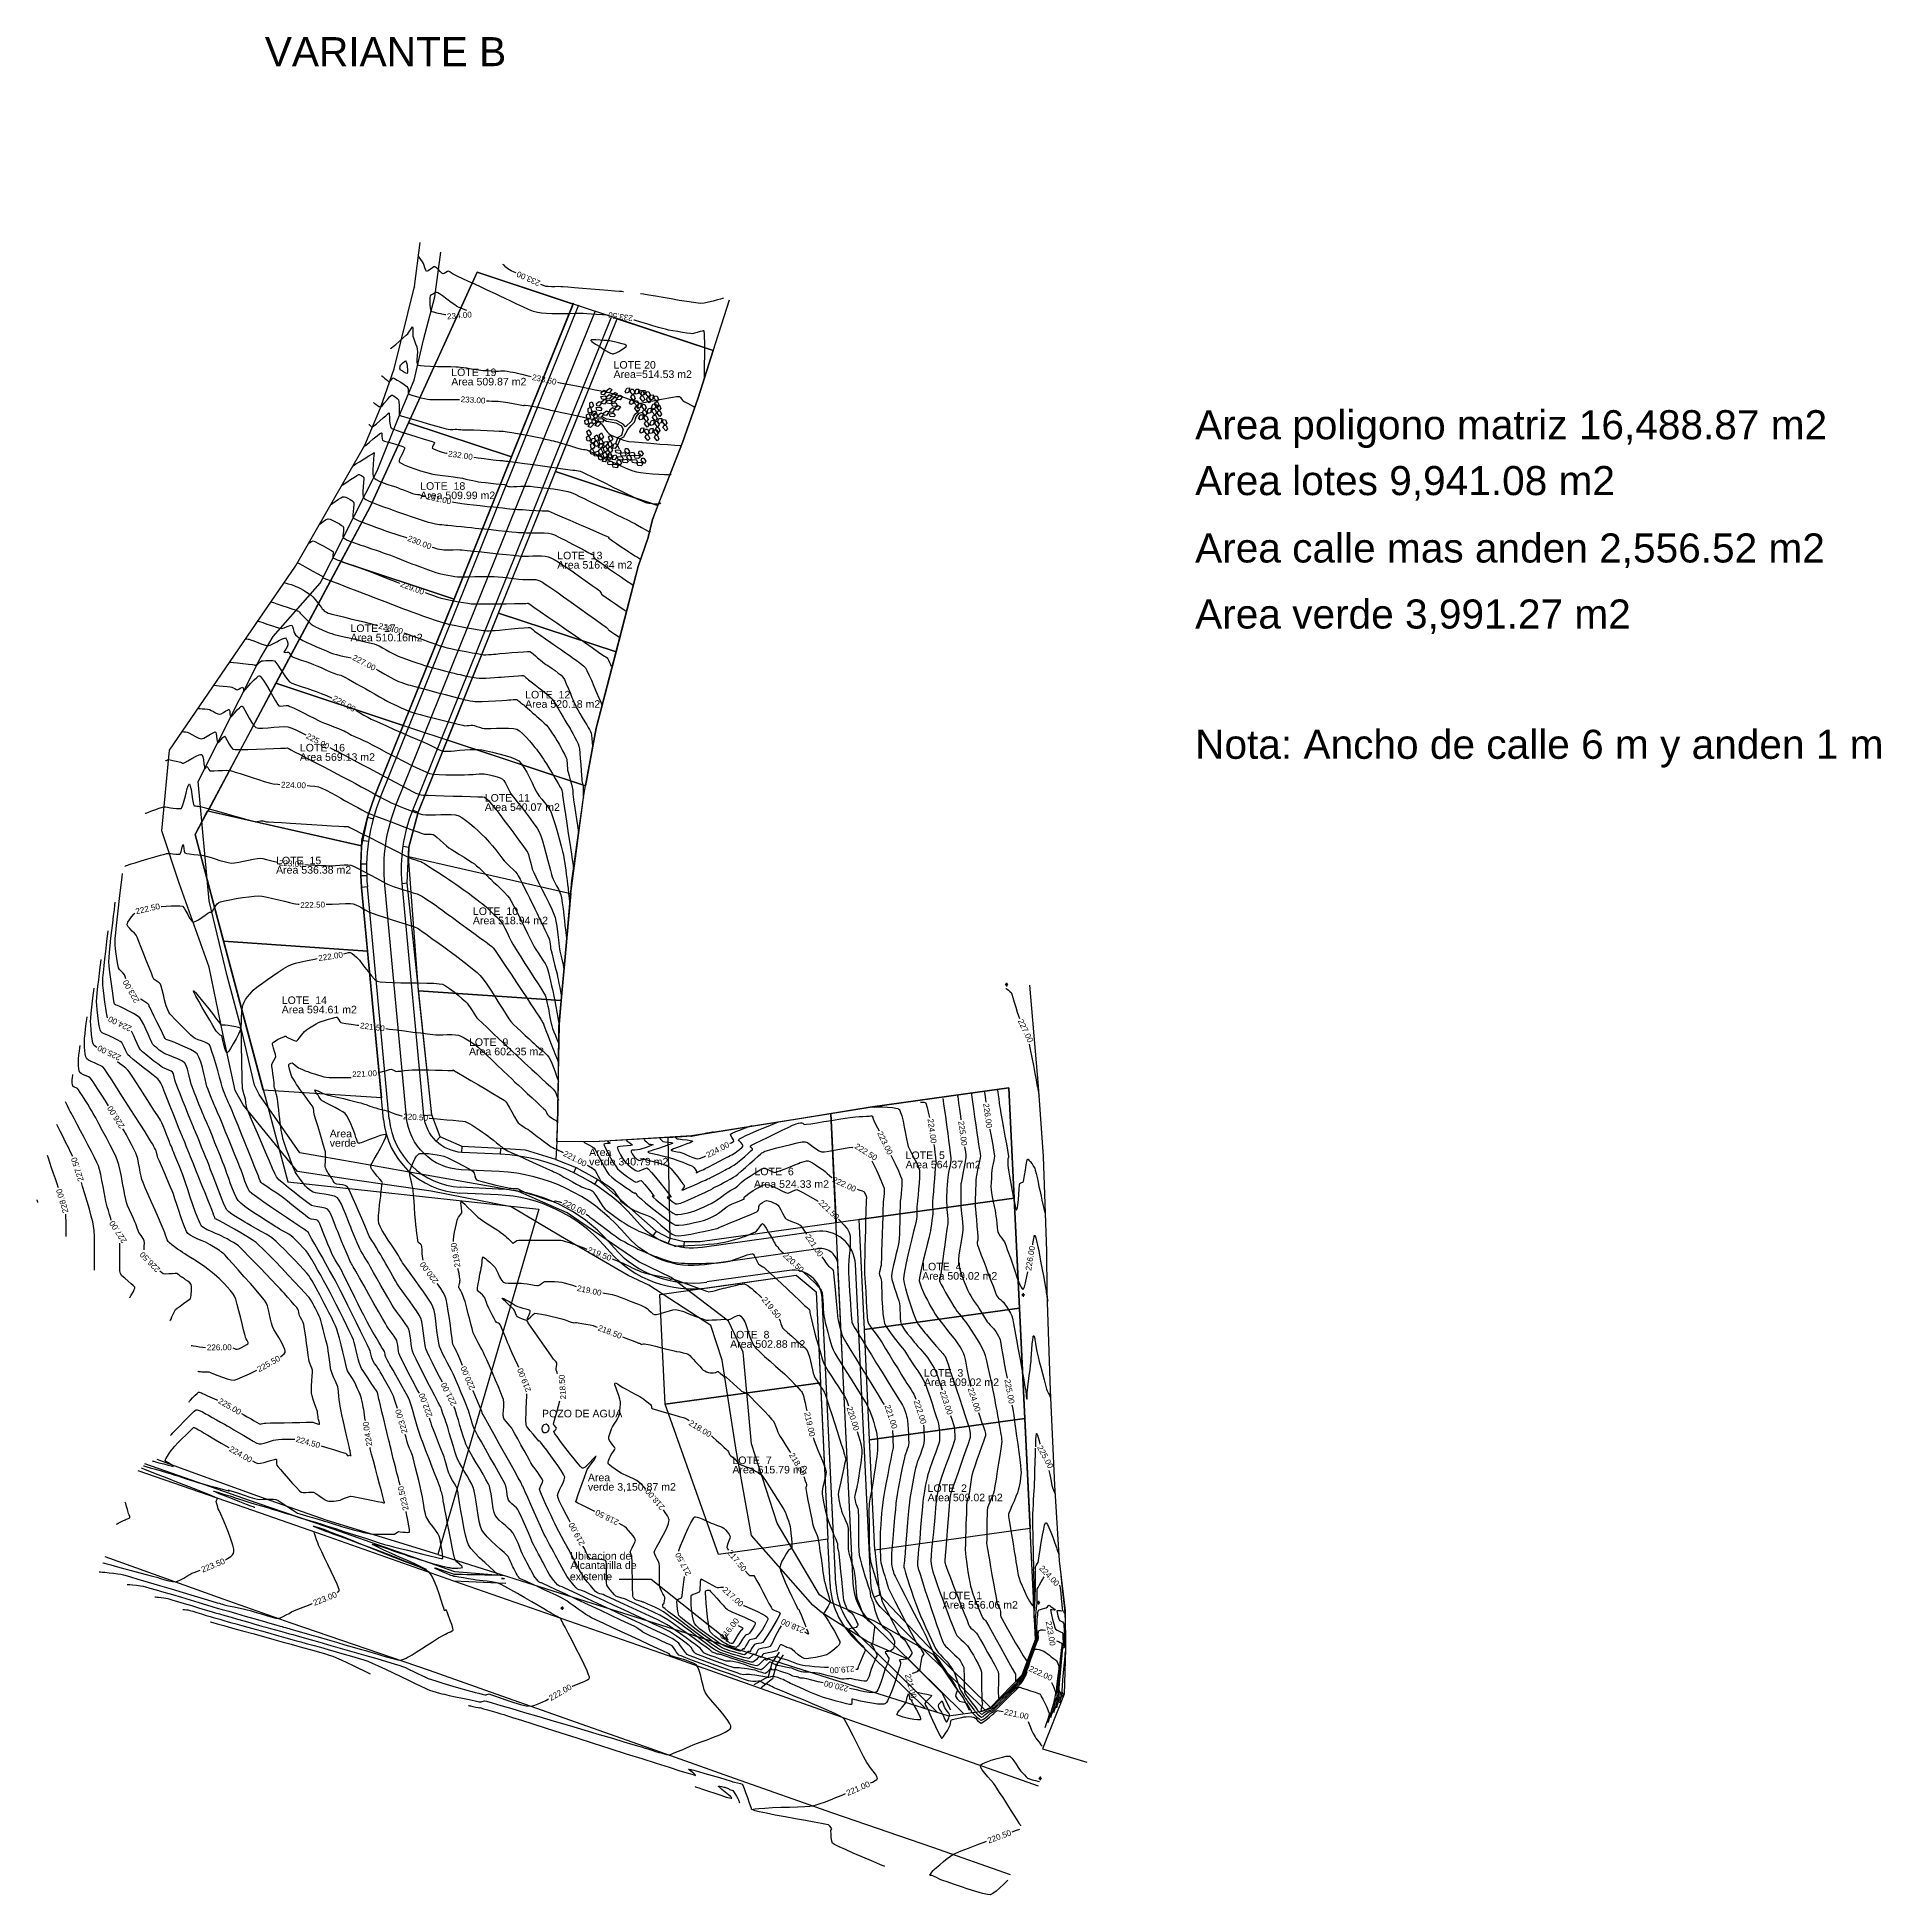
# Model space of a CAD drawing. Header units: metres. Extents: x 601315 to 601632, y 1303610 to 1303929.
import ezdxf

# ---------------------------------------------------------------- set-up
doc = ezdxf.new("R2010")
doc.units = ezdxf.units.M
doc.header["$LTSCALE"] = 0.0254
doc.header["$MEASUREMENT"] = 0
for name, color, linetype in [('ALINEACION CALLE', 4, 'Continuous'), ('CAMINO', 8, 'Continuous'), ('CARRETERA', 8, 'Continuous'), ('CERCO', 6, 'Continuous'), ('CONT-MJR', 30, 'Continuous'), ('CONT-MNR', 56, 'Continuous'), ('LOTES', 3, 'Continuous'), ('poligono', 4, 'Continuous'), ('POLIGONO APROBADO', 2, 'Continuous'), ('POLIGONO LEVANTAMIENTO', 7, 'Continuous'), ('POSTE DE LUZ', 1, 'Continuous'), ('POZO DE AGUA', 2, 'Continuous'), ('ROTULOS LOTES', 7, 'Continuous')]:
    doc.layers.add(name, color=color, linetype=linetype)
doc.styles.add('CURVAS', font='arial.ttf', dxfattribs={"height": 1})

# ---------------------------------------------------------------- blocks, each defined once
blk = doc.blocks.new('*U2')
at = {"layer": 'CONT-MJR', "elevation": 216, "flags": 128}
blk.add_lwpolyline([(601435.59, 1303656.19), (601435.75, 1303656.1), (601435.93, 1303656.01), (601436.09, 1303655.93), (601436.3, 1303655.84), (601436.4, 1303655.75), (601436.36, 1303655.63), (601436.24, 1303655.46), (601436.18, 1303655.37), (601436.12, 1303655.36), (601436.07, 1303655.35), (601435.92, 1303655.11), (601435.57, 1303654.56), (601435.15, 1303653.9), (601434.8, 1303653.34), (601434.65, 1303653.11), (601434.61, 1303653.08), (601434.56, 1303653.06), (601434.4, 1303653.1), (601434.19, 1303653.17), (601433.99, 1303653.3), (601433.68, 1303653.51), (601433.54, 1303653.65)], dxfattribs=at)
at = {"layer": 'CONT-MJR', "color": 2, "insert": (601434.13, 1303655.6, 216), "char_height": 1, "attachment_point": 5, "rotation": 51.0861, "style": 'CURVAS'}
blk.add_mtext('{216.00}', dxfattribs=at)
blk = doc.blocks.new('*U3')
at = {"layer": 'CONT-MNR', "elevation": 216.5, "flags": 128}
blk.add_lwpolyline([(601435.54, 1303652.65), (601435.53, 1303652.65), (601435.49, 1303652.6), (601435.4, 1303652.51), (601435.28, 1303652.42), (601435.05, 1303652.46), (601434.6, 1303652.59), (601434.1, 1303652.76), (601433.74, 1303652.9), (601433.43, 1303653.08), (601432.91, 1303653.4), (601432.28, 1303653.82), (601431.65, 1303654.28), (601431.11, 1303654.73), (601430.78, 1303655.11), (601430.64, 1303655.59), (601430.5, 1303656.46), (601430.36, 1303657.59), (601430.24, 1303658.82), (601430.13, 1303660.02), (601430.05, 1303661.06), (601430.01, 1303661.68), (601429.99, 1303661.97), (601429.99, 1303662.07), (601429.99, 1303662.08), (601430.01, 1303662.1), (601430.06, 1303662.14), (601430.18, 1303662.19), (601430.32, 1303662.24), (601430.5, 1303662.27), (601430.68, 1303662.26), (601430.88, 1303662.05), (601431.34, 1303661.54), (601431.93, 1303660.89), (601432.53, 1303660.22), (601433.01, 1303659.68), (601433.24, 1303659.42), (601433.44, 1303659.23), (601433.7, 1303658.99), (601433.91, 1303658.82), (601434.16, 1303658.7), (601434.63, 1303658.5), (601435.19, 1303658.27), (601435.74, 1303658.04), (601436.14, 1303657.86), (601436.57, 1303657.67), (601437.17, 1303657.41), (601437.8, 1303657.12), (601438.23, 1303656.89), (601438.45, 1303656.73), (601438.53, 1303656.64), (601438.55, 1303656.6), (601438.56, 1303656.55), (601438.54, 1303656.43), (601438.44, 1303656.19), (601438.21, 1303655.79), (601437.87, 1303655.28), (601437.56, 1303654.86), (601437.4, 1303654.67), (601437.24, 1303654.62), (601437.01, 1303654.59), (601436.85, 1303654.54), (601436.68, 1303654.31), (601436.38, 1303653.84), (601436.04, 1303653.28), (601435.8, 1303652.89), (601435.68, 1303652.7), (601435.64, 1303652.63), (601435.64, 1303652.62), (601435.63, 1303652.62), (601435.61, 1303652.63), (601435.57, 1303652.64)], close=True, dxfattribs=at)
blk = doc.blocks.new('*U4')
at = {"layer": 'CONT-MJR', "elevation": 217, "flags": 128}
blk.add_lwpolyline([(601436.53, 1303659.64), (601436.59, 1303659.62), (601437.19, 1303659.36), (601438.02, 1303659), (601438.92, 1303658.58), (601439.77, 1303658.15), (601440.3, 1303657.82), (601440.58, 1303657.61), (601440.68, 1303657.49), (601440.7, 1303657.44), (601440.71, 1303657.37), (601440.69, 1303657.2), (601440.57, 1303656.86), (601440.28, 1303656.3), (601439.79, 1303655.52), (601439.28, 1303654.79), (601438.85, 1303654.22), (601438.62, 1303653.96), (601438.42, 1303653.89), (601438.13, 1303653.85), (601437.83, 1303653.8), (601437.63, 1303653.73), (601437.46, 1303653.52), (601437.2, 1303653.12), (601436.93, 1303652.67), (601436.75, 1303652.35), (601436.66, 1303652.2), (601436.62, 1303652.14), (601436.62, 1303652.14), (601436.61, 1303652.14), (601436.58, 1303652.15), (601436.51, 1303652.17), (601436.45, 1303652.19), (601436.35, 1303652.09), (601436.16, 1303651.89), (601435.99, 1303651.78), (601435.72, 1303651.83), (601435.15, 1303651.98), (601434.44, 1303652.2), (601433.77, 1303652.43), (601433.29, 1303652.63), (601432.92, 1303652.84), (601432.31, 1303653.23), (601431.53, 1303653.75), (601430.67, 1303654.35), (601429.81, 1303654.97), (601429.04, 1303655.57), (601428.44, 1303656.1), (601428.1, 1303656.5), (601427.9, 1303657.03), (601427.75, 1303657.79), (601427.63, 1303658.69), (601427.55, 1303659.6), (601427.51, 1303660.42), (601427.51, 1303660.94), (601427.52, 1303661.21), (601427.54, 1303661.31), (601427.55, 1303661.34), (601427.58, 1303661.38), (601427.67, 1303661.45), (601427.89, 1303661.55), (601428.25, 1303661.69), (601428.7, 1303661.85), (601428.96, 1303662), (601429.05, 1303662.28), (601429.1, 1303662.71), (601429.12, 1303663.1), (601429.13, 1303663.32), (601429.14, 1303663.46), (601429.14, 1303663.62), (601429.15, 1303663.76), (601429.15, 1303663.78), (601429.15, 1303663.84), (601429.16, 1303663.95), (601429.18, 1303664.09), (601429.22, 1303664.2), (601429.43, 1303664.1), (601429.92, 1303663.83), (601430.55, 1303663.48), (601431.19, 1303663.12), (601431.73, 1303662.83), (601432.01, 1303662.71), (601432.26, 1303662.71), (601432.58, 1303662.75), (601432.9, 1303662.79), (601433.07, 1303662.78)], dxfattribs=at)
at = {"layer": 'CONT-MJR', "color": 2, "insert": (601434.72, 1303661.12, 217), "char_height": 1, "attachment_point": 5, "rotation": 317.8155, "style": 'CURVAS'}
blk.add_mtext('{217.00}', dxfattribs=at)
blk = doc.blocks.new('*U5')
at = {"layer": 'CONT-MNR', "elevation": 217.5, "flags": 128}
for points in [[(601425.4, 1303668.99), (601425.43, 1303669.11), (601425.7, 1303669.86), (601426.09, 1303670.83), (601426.55, 1303671.9), (601427.03, 1303672.95), (601427.48, 1303673.87), (601427.79, 1303674.43), (601427.98, 1303674.71), (601428.07, 1303674.81), (601428.11, 1303674.84), (601428.16, 1303674.85), (601428.29, 1303674.86), (601428.54, 1303674.82), (601428.95, 1303674.7), (601429.53, 1303674.46), (601430.12, 1303674.19), (601430.63, 1303673.95), (601430.98, 1303673.8), (601431.36, 1303673.66), (601431.87, 1303673.47), (601432.4, 1303673.27), (601432.86, 1303673.07), (601433.15, 1303672.9), (601433.44, 1303672.63), (601433.78, 1303672.23), (601434.07, 1303671.81), (601434.22, 1303671.47), (601434.18, 1303671.16), (601434.03, 1303670.74), (601433.85, 1303670.27), (601433.7, 1303669.87), (601433.66, 1303669.61), (601433.77, 1303669.36), (601433.92, 1303669.16)], [(601436.89, 1303665.55), (601436.9, 1303665.54), (601437.33, 1303665.03), (601437.54, 1303664.81), (601437.77, 1303664.79), (601438.09, 1303664.81), (601438.31, 1303664.78), (601438.48, 1303664.52), (601438.83, 1303663.88), (601439.31, 1303662.98), (601439.85, 1303661.95), (601440.4, 1303660.91), (601440.9, 1303659.99), (601441.27, 1303659.31), (601441.47, 1303659), (601441.78, 1303658.82), (601442.22, 1303658.64), (601442.64, 1303658.46), (601442.85, 1303658.28), (601442.72, 1303657.94), (601442.33, 1303657.21), (601441.77, 1303656.26), (601441.15, 1303655.24), (601440.56, 1303654.29), (601440.1, 1303653.58), (601439.85, 1303653.26), (601439.56, 1303653.16), (601439.13, 1303653.09), (601438.7, 1303653.03), (601438.41, 1303652.92), (601438.18, 1303652.65), (601437.92, 1303652.23), (601437.71, 1303651.83), (601437.6, 1303651.65), (601437.49, 1303651.69), (601437.36, 1303651.73), (601437.22, 1303651.58), (601436.95, 1303651.31), (601436.71, 1303651.14), (601436.42, 1303651.19), (601435.81, 1303651.35), (601435.01, 1303651.58), (601434.15, 1303651.85), (601433.38, 1303652.12), (601432.83, 1303652.36), (601432.38, 1303652.64), (601431.61, 1303653.16), (601430.62, 1303653.87), (601429.5, 1303654.67), (601428.36, 1303655.52), (601427.28, 1303656.34), (601426.37, 1303657.05), (601425.71, 1303657.59), (601425.41, 1303657.9), (601425.27, 1303658.35), (601425.16, 1303659.01), (601425.1, 1303659.73), (601425.08, 1303660.21), (601425.09, 1303660.47), (601425.1, 1303660.57), (601425.11, 1303660.6), (601425.13, 1303660.62), (601425.21, 1303660.68), (601425.39, 1303660.75), (601425.66, 1303660.84), (601425.89, 1303660.97), (601425.96, 1303661.26), (601426.05, 1303661.9), (601426.16, 1303662.76), (601426.27, 1303663.69), (601426.37, 1303664.54), (601426.38, 1303664.64)]]:
    blk.add_lwpolyline(points, dxfattribs=at)
at = {"layer": 'CONT-MNR', "color": 2, "char_height": 1, "attachment_point": 5, "style": 'CURVAS'}
for insert, rotation in [((601426.14, 1303666.74, 217.5), 117.6942), ((601435.4, 1303667.35, 217.5), 309.2709)]:
    blk.add_mtext('{217.50}', dxfattribs=dict(at, insert=insert, rotation=rotation))
blk = doc.blocks.new('*U6')
at = {"layer": 'CONT-MJR', "elevation": 218, "flags": 128}
for points in [[(601419.75, 1303679.63), (601419.42, 1303679.98), (601418.88, 1303680.55), (601418.55, 1303680.85), (601418.16, 1303681.11), (601417.61, 1303681.39), (601416.99, 1303681.68), (601416.37, 1303681.96), (601415.83, 1303682.21), (601415.46, 1303682.4), (601415.04, 1303682.68), (601414.47, 1303683.06), (601413.9, 1303683.47), (601413.52, 1303683.77), (601413.32, 1303683.96), (601413.25, 1303684.06), (601413.23, 1303684.09), (601413.22, 1303684.14), (601413.23, 1303684.26), (601413.29, 1303684.5), (601413.43, 1303684.87), (601413.63, 1303685.32), (601413.78, 1303685.61), (601413.93, 1303685.84), (601414.15, 1303686.12), (601414.35, 1303686.4), (601414.43, 1303686.61), (601414.33, 1303686.84), (601414.07, 1303687.19), (601413.75, 1303687.6), (601413.48, 1303687.99), (601413.35, 1303688.29), (601413.38, 1303688.66), (601413.52, 1303689.15), (601413.69, 1303689.65), (601413.84, 1303690.03), (601414.02, 1303690.35), (601414.3, 1303690.81), (601414.62, 1303691.33), (601414.91, 1303691.83), (601415.08, 1303692.21), (601415.18, 1303692.61), (601415.26, 1303693.13), (601415.33, 1303693.7), (601415.36, 1303694.23), (601415.36, 1303694.63), (601415.26, 1303695.1), (601415.06, 1303695.77), (601414.82, 1303696.47), (601414.63, 1303697.03), (601414.53, 1303697.29), (601414.48, 1303697.42), (601414.41, 1303697.59), (601414.37, 1303697.69), (601414.41, 1303697.8), (601414.47, 1303697.9), (601414.63, 1303697.84), (601414.83, 1303697.74), (601415, 1303697.63), (601415.25, 1303697.45), (601415.46, 1303697.31), (601415.75, 1303697.15), (601416.37, 1303696.81), (601417.17, 1303696.37), (601417.99, 1303695.93), (601418.68, 1303695.55), (601419.06, 1303695.32), (601419.37, 1303695.1), (601419.78, 1303694.79), (601420.2, 1303694.47), (601420.52, 1303694.2), (601420.67, 1303694.05), (601420.69, 1303693.89), (601420.68, 1303693.68), (601420.7, 1303693.54), (601420.95, 1303693.45), (601421.59, 1303693.26), (601422.48, 1303693), (601423.51, 1303692.71), (601424.55, 1303692.42), (601425.48, 1303692.15), (601426.17, 1303691.94), (601426.51, 1303691.83), (601426.83, 1303691.67), (601427.18, 1303691.46)], [(601431.03, 1303688.79), (601431.27, 1303688.58), (601431.9, 1303688.02), (601432.56, 1303687.41), (601433.17, 1303686.85), (601433.63, 1303686.43), (601433.83, 1303686.24), (601433.93, 1303686.04), (601434.04, 1303685.78), (601434.14, 1303685.59), (601434.31, 1303685.44), (601434.59, 1303685.21), (601434.89, 1303684.98), (601435.09, 1303684.8), (601435.23, 1303684.63), (601435.39, 1303684.38), (601435.56, 1303684.15), (601435.71, 1303683.99), (601435.97, 1303683.87), (601436.44, 1303683.69), (601437.01, 1303683.49), (601437.55, 1303683.29), (601437.92, 1303683.14), (601438.23, 1303682.97), (601438.62, 1303682.75), (601439.03, 1303682.49), (601439.41, 1303682.24), (601439.67, 1303682.02), (601439.92, 1303681.68), (601440.4, 1303680.97), (601441.01, 1303680.02), (601441.7, 1303678.94), (601442.38, 1303677.85), (601442.98, 1303676.87), (601443.44, 1303676.12), (601443.67, 1303675.71), (601443.84, 1303675.3), (601444.05, 1303674.77), (601444.25, 1303674.19), (601444.42, 1303673.64), (601444.53, 1303673.21), (601444.6, 1303672.75), (601444.68, 1303672.02), (601444.76, 1303671.18), (601444.82, 1303670.37), (601444.86, 1303669.86), (601444.87, 1303669.61), (601444.86, 1303669.51), (601444.86, 1303669.49), (601444.84, 1303669.47), (601444.79, 1303669.43), (601444.68, 1303669.36), (601444.5, 1303669.28), (601444.33, 1303669.18), (601444.18, 1303668.97), (601443.89, 1303668.51), (601443.51, 1303667.89), (601443.15, 1303667.23), (601442.87, 1303666.62), (601442.75, 1303666.17), (601442.87, 1303665.67), (601443.22, 1303664.78), (601443.71, 1303663.65), (601444.27, 1303662.4), (601444.84, 1303661.19), (601445.34, 1303660.14), (601445.7, 1303659.4), (601445.84, 1303659.1), (601445.96, 1303658.98), (601446.08, 1303658.86), (601446.18, 1303658.62), (601446.42, 1303658.04), (601446.72, 1303657.26), (601447.06, 1303656.41), (601447.25, 1303655.93)], [(601443.03, 1303656.15), (601442.72, 1303655.69), (601442.31, 1303654.95), (601441.92, 1303654.15), (601441.56, 1303653.4), (601441.27, 1303652.84), (601441.07, 1303652.55), (601440.77, 1303652.43), (601440.33, 1303652.34), (601439.84, 1303652.26), (601439.42, 1303652.19), (601439.19, 1303652.12), (601439.02, 1303651.92), (601438.84, 1303651.6), (601438.68, 1303651.31), (601438.59, 1303651.17), (601438.43, 1303651.22), (601438.28, 1303651.27), (601438.15, 1303651.15), (601437.91, 1303650.9), (601437.64, 1303650.64), (601437.42, 1303650.5), (601437.13, 1303650.54), (601436.51, 1303650.7), (601435.67, 1303650.94), (601434.73, 1303651.22), (601433.79, 1303651.53), (601432.98, 1303651.83), (601432.38, 1303652.08), (601431.86, 1303652.41), (601430.99, 1303653.03), (601429.85, 1303653.85), (601428.56, 1303654.82), (601427.19, 1303655.85), (601425.85, 1303656.86), (601424.64, 1303657.79), (601423.65, 1303658.55), (601422.98, 1303659.08), (601422.73, 1303659.29), (601422.68, 1303659.48), (601422.66, 1303659.72), (601422.66, 1303659.85), (601422.74, 1303659.89), (601422.83, 1303659.93), (601422.86, 1303660.08), (601422.92, 1303660.41), (601422.97, 1303660.78), (601422.97, 1303661.05), (601422.88, 1303661.28), (601422.68, 1303661.65), (601422.44, 1303662.07), (601422.23, 1303662.47), (601422.11, 1303662.79), (601422.08, 1303663.2), (601422.06, 1303663.92), (601422.07, 1303664.8), (601422.07, 1303665.68), (601422.06, 1303666.41), (601422.02, 1303666.84), (601421.89, 1303667.17), (601421.68, 1303667.59), (601421.44, 1303668.04), (601421.25, 1303668.46), (601421.17, 1303668.78), (601421.29, 1303669.1), (601421.59, 1303669.68), (601422.02, 1303670.45), (601422.5, 1303671.32), (601422.98, 1303672.23), (601423.39, 1303673.1), (601423.61, 1303673.71), (601423.71, 1303674.1), (601423.73, 1303674.31), (601423.72, 1303674.4), (601423.71, 1303674.49), (601423.64, 1303674.68), (601423.45, 1303675.04), (601423.08, 1303675.63), (601422.76, 1303676.06)], [(601447.36, 1303655.63), (601447.58, 1303655.08), (601447.67, 1303654.86), (601447.69, 1303654.8), (601447.72, 1303654.73), (601447.65, 1303654.7), (601447.46, 1303654.82), (601447.09, 1303655.02)]]:
    blk.add_lwpolyline(points, dxfattribs=at)
at = {"layer": 'CONT-MJR', "color": 2, "char_height": 1, "attachment_point": 5, "style": 'CURVAS'}
for insert, rotation in [((601429.07, 1303690.05, 218), 328.4611), ((601421.3, 1303677.88, 218), 130.4313), ((601445.01, 1303656.09, 218), 155.7841)]:
    blk.add_mtext('{218.00}', dxfattribs=dict(at, insert=insert, rotation=rotation))
blk = doc.blocks.new('*U7')
at = {"layer": 'CONT-MNR', "elevation": 218.5, "flags": 128}
for points in [[(601404.53, 1303699.48), (601404.39, 1303699.85), (601404.3, 1303700.13), (601404.31, 1303700.4), (601404.38, 1303700.76), (601404.43, 1303701.11), (601404.43, 1303701.35), (601404.31, 1303701.55), (601404.1, 1303701.77), (601403.87, 1303702), (601403.71, 1303702.18), (601403.48, 1303702.51), (601402.96, 1303703.24), (601402.27, 1303704.25), (601401.48, 1303705.4), (601400.7, 1303706.53), (601400.02, 1303707.51), (601399.62, 1303708.1), (601399.43, 1303708.37), (601399.37, 1303708.46), (601399.36, 1303708.47), (601399.36, 1303708.46), (601399.35, 1303708.43), (601399.35, 1303708.4), (601399.31, 1303708.51), (601399.25, 1303708.64), (601399.02, 1303708.73), (601398.52, 1303708.9), (601398, 1303709.1), (601397.66, 1303709.28), (601397.5, 1303709.53), (601397.33, 1303709.89), (601397.17, 1303710.26), (601397.02, 1303710.54), (601396.73, 1303710.82), (601396.21, 1303711.3), (601395.63, 1303711.83), (601395.25, 1303712.2), (601395.06, 1303712.4), (601395.02, 1303712.48), (601395.02, 1303712.5), (601395.04, 1303712.51), (601395.1, 1303712.5), (601395.29, 1303712.42), (601395.64, 1303712.23), (601396.19, 1303711.91), (601396.78, 1303711.56), (601397.29, 1303711.25), (601397.64, 1303711.07), (601398.03, 1303710.94), (601398.56, 1303710.79), (601399.11, 1303710.64), (601399.49, 1303710.52), (601399.69, 1303710.42), (601399.77, 1303710.37), (601399.79, 1303710.34), (601399.8, 1303710.29), (601399.79, 1303710.16), (601399.71, 1303709.9), (601399.54, 1303709.47), (601399.34, 1303708.97), (601399.3, 1303708.72), (601399.51, 1303708.86), (601399.89, 1303709.24), (601400.32, 1303709.65), (601400.66, 1303709.88), (601401.06, 1303709.86), (601401.78, 1303709.74), (601402.69, 1303709.56), (601403.6, 1303709.36), (601404.38, 1303709.18), (601404.84, 1303709.07), (601405.27, 1303708.93), (601405.84, 1303708.74), (601406.43, 1303708.53), (601406.91, 1303708.36), (601407.16, 1303708.28), (601407.36, 1303708.27), (601407.61, 1303708.28), (601407.81, 1303708.28), (601408.1, 1303708.24), (601408.69, 1303708.14), (601409.42, 1303708.02), (601410.13, 1303707.88), (601410.65, 1303707.76), (601411.07, 1303707.62), (601411.36, 1303707.51)], [(601415.73, 1303705.85), (601416.57, 1303705.52), (601417.55, 1303705.14), (601418.23, 1303704.88), (601418.49, 1303704.77), (601418.64, 1303704.72), (601418.76, 1303704.67), (601418.85, 1303704.59), (601418.94, 1303704.52), (601419.08, 1303704.55), (601419.31, 1303704.62), (601419.51, 1303704.66), (601419.8, 1303704.6), (601420.47, 1303704.44), (601421.39, 1303704.22), (601422.4, 1303703.97), (601423.36, 1303703.73), (601424.13, 1303703.54), (601424.58, 1303703.43), (601425, 1303703.34), (601425.55, 1303703.23), (601426.14, 1303703.1), (601426.65, 1303702.97), (601427, 1303702.83), (601427.28, 1303702.62), (601427.61, 1303702.3), (601427.94, 1303701.93), (601428.24, 1303701.6), (601428.46, 1303701.36), (601428.72, 1303701.08), (601429.05, 1303700.71), (601429.37, 1303700.35), (601429.61, 1303700.13), (601429.86, 1303699.99), (601430.19, 1303699.84), (601430.53, 1303699.71), (601430.77, 1303699.63), (601431.02, 1303699.63), (601431.35, 1303699.65), (601431.65, 1303699.69), (601431.81, 1303699.71), (601431.93, 1303699.81), (601432.04, 1303699.89), (601432.15, 1303699.85), (601432.31, 1303699.76), (601432.44, 1303699.67), (601432.6, 1303699.53), (601432.89, 1303699.26), (601433.17, 1303699.01), (601433.3, 1303698.9), (601433.36, 1303698.96), (601433.42, 1303699.01), (601433.62, 1303698.83), (601434.11, 1303698.38), (601434.76, 1303697.79), (601435.41, 1303697.19), (601435.94, 1303696.71), (601436.21, 1303696.48), (601436.49, 1303696.36), (601436.84, 1303696.24), (601437.12, 1303696.11), (601437.35, 1303695.89), (601437.86, 1303695.38), (601438.55, 1303694.68), (601439.34, 1303693.86), (601440.13, 1303693.03), (601440.84, 1303692.28), (601441.37, 1303691.69), (601441.65, 1303691.36), (601441.84, 1303690.99), (601442.05, 1303690.5), (601442.26, 1303689.96), (601442.46, 1303689.45), (601442.63, 1303689.07), (601442.85, 1303688.7), (601443.27, 1303688.03), (601443.83, 1303687.15), (601444.46, 1303686.17), (601444.62, 1303685.92)], [(601410.96, 1303675.82), (601409.81, 1303676.38), (601408.76, 1303676.89), (601408.03, 1303677.24), (601407.76, 1303677.37), (601407.72, 1303677.41), (601407.68, 1303677.45), (601407.7, 1303677.54), (601407.79, 1303677.81), (601408.04, 1303678.53), (601408.38, 1303679.52), (601408.77, 1303680.62), (601409.15, 1303681.68), (601409.46, 1303682.52), (601409.65, 1303682.99), (601409.93, 1303683.43), (601410.33, 1303684), (601410.76, 1303684.59), (601411.02, 1303684.98), (601411.14, 1303685.18), (601411.17, 1303685.26), (601411.16, 1303685.28), (601411.14, 1303685.28), (601411.08, 1303685.25), (601410.92, 1303685.1), (601410.62, 1303684.79), (601410.15, 1303684.28), (601409.65, 1303683.77), (601409.29, 1303683.44), (601409.06, 1303683.28), (601408.93, 1303683.23), (601408.88, 1303683.23), (601408.85, 1303683.24), (601408.74, 1303683.32), (601408.5, 1303683.54), (601408.07, 1303684.02), (601407.38, 1303684.85), (601406.61, 1303685.82), (601405.81, 1303686.85), (601405.07, 1303687.83), (601404.46, 1303688.67), (601404.1, 1303689.17), (601403.94, 1303689.41), (601403.88, 1303689.49), (601403.88, 1303689.51), (601403.88, 1303689.54), (601403.93, 1303689.61), (601404.05, 1303689.74), (601404.24, 1303689.92), (601404.37, 1303690.1), (601404.24, 1303690.3), (601403.99, 1303690.57), (601403.84, 1303690.79), (601403.91, 1303691.13), (601404.11, 1303691.89), (601404.4, 1303692.89), (601404.72, 1303693.99), (601404.96, 1303694.83)], [(601446.88, 1303681.82), (601446.95, 1303681.64), (601447.16, 1303681.07), (601447.31, 1303680.64), (601447.38, 1303680.42), (601447.35, 1303680.21), (601447.27, 1303679.94), (601447.23, 1303679.73), (601447.28, 1303679.43), (601447.41, 1303678.73), (601447.6, 1303677.76), (601447.82, 1303676.64), (601448.05, 1303675.51), (601448.26, 1303674.5), (601448.42, 1303673.73), (601448.51, 1303673.33), (601448.64, 1303672.99), (601448.82, 1303672.56), (601449.02, 1303672.09), (601449.2, 1303671.66), (601449.32, 1303671.32), (601449.4, 1303670.91), (601449.52, 1303670.09), (601449.68, 1303668.99), (601449.86, 1303667.75), (601450.04, 1303666.5), (601450.2, 1303665.36), (601450.34, 1303664.46), (601450.43, 1303663.94), (601450.56, 1303663.4), (601450.76, 1303662.68), (601450.98, 1303661.89), (601451.2, 1303661.17), (601451.35, 1303660.64), (601451.42, 1303660.42), (601451.43, 1303660.29), (601451.44, 1303660.19), (601451.47, 1303660.14), (601451.35, 1303659.95), (601451.07, 1303659.48), (601450.73, 1303658.93), (601450.44, 1303658.46), (601450.32, 1303658.26), (601450.27, 1303658.25), (601450.22, 1303658.24), (601450.3, 1303658.15), (601450.46, 1303657.97), (601450.58, 1303657.81), (601450.75, 1303657.55), (601451.13, 1303656.95), (601451.63, 1303656.12), (601452.17, 1303655.2), (601452.66, 1303654.33), (601452.95, 1303653.74), (601453.08, 1303653.41), (601453.11, 1303653.25), (601453.11, 1303653.2), (601453.1, 1303653.15), (601453.04, 1303653.03), (601452.9, 1303652.82), (601452.62, 1303652.5), (601452.17, 1303652.09), (601451.68, 1303651.7), (601451.22, 1303651.37), (601450.86, 1303651.16), (601450.41, 1303651), (601449.71, 1303650.83), (601448.9, 1303650.67), (601448.08, 1303650.54), (601447.39, 1303650.47), (601446.95, 1303650.49), (601446.51, 1303650.72), (601445.94, 1303651.15), (601445.38, 1303651.64), (601444.92, 1303652.05), (601444.68, 1303652.24), (601444.47, 1303652.3), (601444.21, 1303652.36), (601443.99, 1303652.41), (601443.79, 1303652.52), (601443.47, 1303652.69), (601443.14, 1303652.84), (601442.92, 1303652.88), (601442.77, 1303652.72), (601442.61, 1303652.4), (601442.45, 1303652.06), (601442.3, 1303651.85), (601441.99, 1303651.75), (601441.43, 1303651.62), (601440.78, 1303651.5), (601440.24, 1303651.39), (601439.97, 1303651.31), (601439.82, 1303651.11), (601439.68, 1303650.84), (601439.57, 1303650.68), (601439.38, 1303650.74), (601439.19, 1303650.81), (601439.03, 1303650.66), (601438.74, 1303650.35), (601438.41, 1303650.03), (601438.14, 1303649.86), (601437.84, 1303649.9), (601437.22, 1303650.05), (601436.37, 1303650.29), (601435.37, 1303650.59), (601434.34, 1303650.91), (601433.36, 1303651.24), (601432.52, 1303651.55), (601431.93, 1303651.81), (601431.43, 1303652.1), (601430.84, 1303652.52), (601430.17, 1303653.01), (601429.48, 1303653.54), (601428.8, 1303654.08), (601428.15, 1303654.6), (601427.59, 1303655.05), (601427.13, 1303655.4), (601426.57, 1303655.8), (601425.83, 1303656.34), (601425.01, 1303656.93), (601424.17, 1303657.53), (601423.4, 1303658.08), (601422.77, 1303658.51), (601422.37, 1303658.77), (601421.95, 1303658.99), (601421.4, 1303659.26), (601420.78, 1303659.55), (601420.19, 1303659.82), (601419.71, 1303660.03), (601419.42, 1303660.15), (601419.37, 1303660.17), (601419.23, 1303660.22), (601418.96, 1303660.3), (601418.57, 1303660.42), (601418.13, 1303660.55), (601417.89, 1303660.64), (601417.77, 1303660.76), (601417.62, 1303660.92), (601417.54, 1303661.07), (601417.51, 1303661.3), (601417.48, 1303661.78), (601417.46, 1303662.37), (601417.44, 1303662.95), (601417.43, 1303663.37), (601417.42, 1303663.79), (601417.41, 1303664.52), (601417.39, 1303665.43), (601417.37, 1303666.38), (601417.36, 1303667.24), (601417.34, 1303667.88), (601417.32, 1303668.17), (601417.23, 1303668.39), (601417.09, 1303668.66), (601417.02, 1303668.87), (601417.12, 1303669.1), (601417.36, 1303669.53), (601417.63, 1303670.04), (601417.82, 1303670.44), (601417.91, 1303670.7), (601417.93, 1303670.84), (601417.93, 1303670.89), (601417.92, 1303670.93), (601417.88, 1303671.04), (601417.77, 1303671.25), (601417.54, 1303671.59), (601417.17, 1303672.05), (601416.77, 1303672.52), (601416.39, 1303672.92), (601416.08, 1303673.21), (601415.66, 1303673.45), (601415.14, 1303673.73)]]:
    blk.add_lwpolyline(points, dxfattribs=at)
at = {"layer": 'CONT-MNR', "color": 2, "char_height": 1, "attachment_point": 5, "style": 'CURVAS'}
for insert, rotation in [((601413.55, 1303706.68, 218.5), 339.0728), ((601405.39, 1303697.2, 218.5), 93.7607), ((601445.87, 1303683.94, 218.5), 301.8149), ((601413.05, 1303674.79, 218.5), 153.5689)]:
    blk.add_mtext('{218.50}', dxfattribs=dict(at, insert=insert, rotation=rotation))
blk = doc.blocks.new('*U8')
at = {"layer": 'CONT-MJR', "elevation": 219, "flags": 128}
for points in [[(601397.89, 1303700.55), (601397.71, 1303700.97), (601397.22, 1303702.05), (601396.76, 1303703.03), (601396.41, 1303703.81), (601396.19, 1303704.3), (601395.95, 1303704.86), (601395.63, 1303705.64), (601395.28, 1303706.48), (601394.95, 1303707.26), (601394.7, 1303707.85), (601394.58, 1303708.1), (601394.4, 1303708.18), (601394.16, 1303708.26), (601393.99, 1303708.34), (601393.86, 1303708.55), (601393.62, 1303709.01), (601393.31, 1303709.6), (601393, 1303710.22), (601392.74, 1303710.75), (601392.58, 1303711.08), (601392.46, 1303711.37), (601392.32, 1303711.76), (601392.16, 1303712.18), (601392.01, 1303712.54), (601391.88, 1303712.79), (601391.64, 1303713.04), (601391.29, 1303713.34), (601390.95, 1303713.64), (601390.77, 1303713.89), (601390.78, 1303714.25), (601390.88, 1303714.93), (601391.03, 1303715.77), (601391.19, 1303716.59), (601391.32, 1303717.24), (601391.39, 1303717.55), (601391.43, 1303717.78), (601391.49, 1303718.07), (601391.53, 1303718.3), (601391.55, 1303718.56), (601391.58, 1303718.98), (601391.62, 1303719.37), (601391.7, 1303719.57), (601391.87, 1303719.5), (601392.14, 1303719.3), (601392.43, 1303719.05), (601392.65, 1303718.86), (601392.88, 1303718.66), (601393.23, 1303718.35), (601393.58, 1303718.02), (601393.83, 1303717.75), (601394.01, 1303717.41), (601394.26, 1303716.83), (601394.56, 1303716.17), (601394.88, 1303715.58), (601395.18, 1303715.24), (601395.53, 1303715.13), (601396.06, 1303715.08), (601396.68, 1303715.07), (601397.33, 1303715.08), (601397.9, 1303715.09), (601398.33, 1303715.08), (601398.76, 1303715.02), (601399.32, 1303714.94), (601399.94, 1303714.84), (601400.53, 1303714.75), (601401, 1303714.69), (601401.26, 1303714.68), (601401.5, 1303714.8), (601401.8, 1303715.01), (601402.11, 1303715.22), (601402.35, 1303715.34), (601402.69, 1303715.37), (601403.3, 1303715.36), (601404.03, 1303715.34), (601404.73, 1303715.3), (601405.25, 1303715.24), (601405.66, 1303715.14), (601406.3, 1303714.95), (601407.09, 1303714.7), (601407.76, 1303714.49)], [(601412.31, 1303713.39), (601412.62, 1303713.33), (601413.32, 1303713.22), (601413.91, 1303713.11), (601414.32, 1303713.01), (601414.75, 1303712.87), (601415.31, 1303712.67), (601415.93, 1303712.43), (601416.53, 1303712.19), (601417.04, 1303711.98), (601417.4, 1303711.84), (601417.79, 1303711.69), (601418.31, 1303711.49), (601418.85, 1303711.28), (601419.34, 1303711.08), (601419.67, 1303710.91), (601419.94, 1303710.71), (601420.27, 1303710.4), (601420.62, 1303710.08), (601420.95, 1303709.81), (601421.22, 1303709.67), (601421.59, 1303709.7), (601422.23, 1303709.86), (601423, 1303710.08), (601423.77, 1303710.3), (601424.4, 1303710.48), (601424.76, 1303710.55), (601425.12, 1303710.5), (601425.59, 1303710.38), (601426.05, 1303710.24), (601426.4, 1303710.13), (601426.73, 1303709.99), (601427.15, 1303709.8), (601427.56, 1303709.61), (601427.86, 1303709.49), (601428.14, 1303709.39), (601428.5, 1303709.27), (601428.86, 1303709.16), (601429.12, 1303709.07), (601429.34, 1303708.99), (601429.64, 1303708.87), (601429.93, 1303708.77), (601430.16, 1303708.71), (601430.49, 1303708.71), (601431.11, 1303708.74), (601431.89, 1303708.78), (601432.64, 1303708.83), (601433.23, 1303708.86), (601433.48, 1303708.87), (601433.66, 1303708.82), (601433.78, 1303708.76), (601433.87, 1303708.78), (601434.03, 1303708.82), (601434.23, 1303708.87), (601434.48, 1303709), (601434.97, 1303709.26), (601435.49, 1303709.5), (601435.84, 1303709.58), (601436.07, 1303709.41), (601436.34, 1303709.07), (601436.59, 1303708.69), (601436.77, 1303708.39), (601436.88, 1303708.11), (601437.05, 1303707.59), (601437.28, 1303706.91), (601437.53, 1303706.16), (601437.8, 1303705.42), (601438.06, 1303704.77), (601438.3, 1303704.32), (601438.67, 1303703.89), (601439.32, 1303703.26), (601440.16, 1303702.48), (601441.1, 1303701.64), (601442.04, 1303700.81), (601442.89, 1303700.06), (601443.56, 1303699.47), (601443.94, 1303699.11), (601444.33, 1303698.73), (601444.83, 1303698.21), (601445.38, 1303697.64), (601445.89, 1303697.1), (601446.29, 1303696.68), (601446.48, 1303696.45), (601446.6, 1303696.24), (601446.72, 1303695.95), (601446.84, 1303695.66), (601446.92, 1303695.43), (601446.99, 1303695.13), (601447.13, 1303694.47), (601447.33, 1303693.54), (601447.43, 1303693.08)], [(601406.73, 1303673.97), (601406.49, 1303674.41), (601406.1, 1303675.15), (601405.87, 1303675.59), (601405.67, 1303675.98), (601405.39, 1303676.49), (601405.1, 1303677.05), (601404.83, 1303677.62), (601404.63, 1303678.13), (601404.55, 1303678.54), (601404.64, 1303678.95), (601404.88, 1303679.5), (601405.18, 1303680.11), (601405.48, 1303680.72), (601405.7, 1303681.26), (601405.77, 1303681.68), (601405.59, 1303682.13), (601405.17, 1303682.83), (601404.6, 1303683.68), (601403.97, 1303684.57), (601403.38, 1303685.38), (601402.92, 1303686.01), (601402.67, 1303686.35), (601402.45, 1303686.64), (601402.15, 1303687.04), (601401.84, 1303687.45), (601401.63, 1303687.72), (601401.53, 1303687.85), (601401.49, 1303687.89), (601401.49, 1303687.9), (601401.48, 1303687.9), (601401.45, 1303687.9), (601401.4, 1303687.9), (601401.34, 1303687.89), (601401.19, 1303688.07), (601400.81, 1303688.51), (601400.32, 1303689.09), (601399.82, 1303689.68), (601399.42, 1303690.17), (601399.23, 1303690.43), (601399.16, 1303690.66), (601399.12, 1303690.96), (601399.08, 1303691.27), (601399.07, 1303691.51), (601399.08, 1303691.84), (601399.12, 1303692.55), (601399.17, 1303693.52), (601399.21, 1303694.6), (601399.23, 1303695.68), (601399.23, 1303696.06)], [(601448.49, 1303688.52), (601448.66, 1303688.03), (601448.97, 1303687.24), (601449.34, 1303686.34), (601449.73, 1303685.41), (601450.1, 1303684.5), (601450.42, 1303683.7), (601450.65, 1303683.05), (601450.75, 1303682.64), (601450.71, 1303682.18), (601450.59, 1303681.59), (601450.41, 1303680.94), (601450.23, 1303680.28), (601450.09, 1303679.69), (601450.04, 1303679.22), (601450.07, 1303678.78), (601450.17, 1303678.14), (601450.31, 1303677.39), (601450.47, 1303676.59), (601450.65, 1303675.81), (601450.82, 1303675.12), (601450.96, 1303674.59), (601451.15, 1303674.05), (601451.43, 1303673.33), (601451.76, 1303672.53), (601452.09, 1303671.73), (601452.39, 1303671.03), (601452.61, 1303670.52), (601452.7, 1303670.28), (601452.71, 1303670.05), (601452.71, 1303669.75), (601452.71, 1303669.54), (601452.76, 1303669.36), (601452.83, 1303669.13), (601452.89, 1303668.95), (601452.92, 1303668.64), (601453, 1303667.87), (601453.11, 1303666.78), (601453.23, 1303665.5), (601453.37, 1303664.14), (601453.5, 1303662.84), (601453.61, 1303661.73), (601453.7, 1303660.93), (601453.74, 1303660.58), (601453.84, 1303660.28), (601453.98, 1303659.89), (601454.13, 1303659.53), (601454.2, 1303659.34), (601454.25, 1303659.21), (601454.31, 1303659.04), (601454.37, 1303658.92), (601454.52, 1303658.79), (601454.79, 1303658.58), (601455.09, 1303658.34), (601455.3, 1303658.14), (601455.46, 1303657.88), (601455.69, 1303657.44), (601455.94, 1303656.94), (601456.1, 1303656.6), (601456.18, 1303656.41), (601456.21, 1303656.33), (601456.21, 1303656.32), (601456.21, 1303656.29), (601456.19, 1303656.24), (601456.13, 1303656.13), (601456.04, 1303655.99), (601455.93, 1303655.86), (601455.68, 1303655.8), (601455.22, 1303655.71), (601454.78, 1303655.61), (601454.55, 1303655.49), (601454.72, 1303655.22), (601455.19, 1303654.67), (601455.8, 1303653.97), (601456.43, 1303653.28), (601456.92, 1303652.74), (601457.15, 1303652.48), (601457.27, 1303652.29), (601457.4, 1303652.05), (601457.46, 1303651.93), (601457.45, 1303651.85), (601457.34, 1303651.6), (601457.08, 1303650.99), (601456.76, 1303650.25), (601456.48, 1303649.6), (601456.34, 1303649.28), (601456.27, 1303649.05), (601456.17, 1303648.76), (601456.07, 1303648.6), (601455.89, 1303648.59), (601455.84, 1303648.6)], [(601451.14, 1303648.93), (601451.1, 1303648.93), (601450.47, 1303648.97), (601449.64, 1303649.03), (601448.74, 1303649.09), (601447.87, 1303649.16), (601447.16, 1303649.22), (601446.71, 1303649.29), (601446.29, 1303649.41), (601445.73, 1303649.6), (601445.13, 1303649.83), (601444.56, 1303650.04), (601444.11, 1303650.22), (601443.87, 1303650.3), (601443.55, 1303650.37), (601443.16, 1303650.44), (601442.91, 1303650.49), (601442.77, 1303650.56), (601442.6, 1303650.65), (601442.48, 1303650.71), (601442.35, 1303650.79), (601442.22, 1303650.84), (601441.97, 1303650.8), (601441.49, 1303650.69), (601441, 1303650.58), (601440.75, 1303650.5), (601440.65, 1303650.34), (601440.56, 1303650.2), (601440.43, 1303650.23), (601440.25, 1303650.31), (601440.1, 1303650.35), (601439.91, 1303650.17), (601439.56, 1303649.8), (601439.17, 1303649.42), (601438.85, 1303649.22), (601438.5, 1303649.28), (601437.77, 1303649.49), (601436.78, 1303649.8), (601435.67, 1303650.16), (601434.58, 1303650.52), (601433.62, 1303650.84), (601432.94, 1303651.07), (601432.66, 1303651.17), (601432.43, 1303651.2), (601432.26, 1303651.23), (601432.25, 1303651.23), (601432.23, 1303651.23), (601432.17, 1303651.23), (601432.13, 1303651.23), (601431.97, 1303651.28), (601431.64, 1303651.4), (601431.3, 1303651.52), (601431.14, 1303651.59), (601431.06, 1303651.69), (601430.99, 1303651.79), (601430.75, 1303651.97), (601430.12, 1303652.43), (601429.19, 1303653.11), (601428.06, 1303653.93), (601426.83, 1303654.81), (601425.6, 1303655.69), (601424.46, 1303656.49), (601423.5, 1303657.14), (601422.84, 1303657.56), (601422.13, 1303657.94), (601421.18, 1303658.42), (601420.07, 1303658.94), (601418.92, 1303659.47), (601417.83, 1303659.97), (601416.89, 1303660.39), (601416.21, 1303660.69), (601415.89, 1303660.82), (601415.61, 1303660.91), (601415.23, 1303661.01), (601414.86, 1303661.12), (601414.59, 1303661.24), (601414.35, 1303661.45), (601413.99, 1303661.84), (601413.58, 1303662.3), (601413.23, 1303662.77), (601413.01, 1303663.13), (601412.96, 1303663.59), (601412.95, 1303664.36), (601412.97, 1303665.29), (601412.97, 1303666.2), (601412.94, 1303666.81), (601412.9, 1303667.15), (601412.85, 1303667.29), (601412.82, 1303667.34), (601412.77, 1303667.38), (601412.64, 1303667.44), (601412.34, 1303667.5), (601411.82, 1303667.55), (601411.1, 1303667.58), (601410.48, 1303667.62), (601410.1, 1303667.71), (601409.9, 1303667.94), (601409.69, 1303668.3), (601409.49, 1303668.73), (601409.3, 1303669.14), (601409.16, 1303669.45), (601408.97, 1303669.8), (601408.94, 1303669.85)]]:
    blk.add_lwpolyline(points, dxfattribs=at)
at = {"layer": 'CONT-MJR', "color": 2, "char_height": 1, "attachment_point": 5, "style": 'CURVAS'}
for insert, rotation in [((601410, 1303713.8, 219), 348.0904), ((601398.8, 1303698.4, 219), 110.907), ((601447.92, 1303690.79, 219), 282.6529), ((601407.83, 1303671.91, 219), 118.2867), ((601453.5, 1303648.58, 219), 183.2242)]:
    blk.add_mtext('{219.00}', dxfattribs=dict(at, insert=insert, rotation=rotation))
blk = doc.blocks.new('*U9')
at = {"layer": 'CONT-MNR', "elevation": 219.5, "flags": 128}
for points in [[(601386.66, 1303722.21), (601386.63, 1303722.59), (601386.69, 1303723.11), (601386.81, 1303723.82), (601386.97, 1303724.59), (601387.14, 1303725.31), (601387.28, 1303725.88), (601387.37, 1303726.17), (601387.51, 1303726.4), (601387.73, 1303726.68), (601387.93, 1303726.96), (601388.06, 1303727.19), (601388.06, 1303727.48), (601388.01, 1303727.95), (601387.96, 1303728.47), (601387.93, 1303728.82), (601387.94, 1303729.01), (601387.97, 1303729.08), (601387.98, 1303729.1), (601388, 1303729.1), (601388.08, 1303729.06), (601388.25, 1303728.93), (601388.59, 1303728.63), (601389.13, 1303728.11), (601389.73, 1303727.52), (601390.33, 1303726.94), (601390.84, 1303726.44), (601391.21, 1303726.13), (601391.62, 1303725.84), (601392.18, 1303725.47), (601392.8, 1303725.08), (601393.4, 1303724.72), (601393.88, 1303724.42), (601394.17, 1303724.24), (601394.47, 1303724.02), (601394.86, 1303723.73), (601395.25, 1303723.45), (601395.54, 1303723.21), (601395.78, 1303722.99), (601396.1, 1303722.67), (601396.44, 1303722.33), (601396.67, 1303722.11), (601396.8, 1303721.99), (601396.87, 1303721.96), (601396.89, 1303721.95), (601396.92, 1303721.95), (601396.99, 1303721.99), (601397.13, 1303722.1), (601397.34, 1303722.27), (601397.55, 1303722.42), (601397.87, 1303722.44), (601398.62, 1303722.45), (601399.65, 1303722.47), (601400.83, 1303722.48), (601402.01, 1303722.48), (601403.05, 1303722.49), (601403.81, 1303722.49), (601404.14, 1303722.49), (601404.43, 1303722.49), (601404.8, 1303722.48), (601405.09, 1303722.46), (601405.37, 1303722.39), (601405.9, 1303722.23), (601406.53, 1303722.04), (601407.14, 1303721.85), (601407.59, 1303721.7), (601408, 1303721.55), (601408.8, 1303721.24), (601409.58, 1303720.94)], [(601413.94, 1303719.23), (601414.69, 1303718.94), (601415.46, 1303718.63), (601415.83, 1303718.48), (601416.14, 1303718.33), (601416.54, 1303718.14), (601416.96, 1303717.93), (601417.35, 1303717.73), (601417.64, 1303717.6), (601418.01, 1303717.43), (601418.47, 1303717.22), (601418.94, 1303717.02), (601419.32, 1303716.88), (601419.68, 1303716.79), (601420.35, 1303716.64), (601421.21, 1303716.46), (601422.11, 1303716.28), (601422.92, 1303716.11), (601423.51, 1303715.99), (601423.74, 1303715.94), (601423.84, 1303715.84), (601423.93, 1303715.75), (601424.09, 1303715.78), (601424.22, 1303715.82), (601424.29, 1303715.79), (601424.35, 1303715.8), (601424.41, 1303715.8), (601424.66, 1303715.7), (601425.32, 1303715.46), (601426.26, 1303715.11), (601427.34, 1303714.71), (601428.45, 1303714.31), (601429.44, 1303713.96), (601430.19, 1303713.7), (601430.57, 1303713.6), (601430.87, 1303713.63), (601431.26, 1303713.71), (601431.69, 1303713.82), (601432.08, 1303713.93), (601432.39, 1303714.01), (601432.69, 1303714.08), (601433.08, 1303714.18), (601433.49, 1303714.28), (601433.88, 1303714.38), (601434.19, 1303714.45), (601434.56, 1303714.54), (601435.13, 1303714.68), (601435.75, 1303714.82), (601436.3, 1303714.92), (601436.63, 1303714.94), (601436.94, 1303714.82), (601437.32, 1303714.59), (601437.69, 1303714.34), (601437.97, 1303714.13), (601438.25, 1303713.89), (601438.73, 1303713.45), (601439.33, 1303712.9), (601439.7, 1303712.56)], [(601442.67, 1303708.95), (601442.81, 1303708.54), (601442.95, 1303708.08), (601443.1, 1303707.66), (601443.25, 1303707.36), (601443.54, 1303707.07), (601444.11, 1303706.57), (601444.86, 1303705.93), (601445.67, 1303705.23), (601446.45, 1303704.54), (601447.09, 1303703.93), (601447.46, 1303703.47), (601447.67, 1303703.01), (601447.87, 1303702.38), (601448.05, 1303701.65), (601448.22, 1303700.88), (601448.38, 1303700.17), (601448.53, 1303699.57), (601448.66, 1303699.15), (601448.88, 1303698.75), (601449.19, 1303698.24), (601449.54, 1303697.7), (601449.9, 1303697.15), (601450.22, 1303696.65), (601450.44, 1303696.24), (601450.61, 1303695.8), (601450.9, 1303694.95), (601451.28, 1303693.8), (601451.72, 1303692.45), (601452.19, 1303691.02), (601452.65, 1303689.59), (601453.07, 1303688.29), (601453.41, 1303687.22), (601453.65, 1303686.47), (601453.75, 1303686.16), (601453.81, 1303685.88), (601453.89, 1303685.54), (601453.94, 1303685.32), (601454, 1303685.18), (601454.07, 1303685), (601454.12, 1303684.85), (601454.06, 1303684.59), (601453.92, 1303683.94), (601453.72, 1303683.03), (601453.48, 1303681.98), (601453.25, 1303680.91), (601453.04, 1303679.93), (601452.89, 1303679.16), (601452.84, 1303678.72), (601452.87, 1303678.33), (601452.95, 1303677.83), (601453.06, 1303677.27), (601453.18, 1303676.72), (601453.31, 1303676.23), (601453.41, 1303675.85), (601453.58, 1303675.4), (601453.83, 1303674.83), (601454.1, 1303674.22), (601454.34, 1303673.64), (601454.48, 1303673.19), (601454.52, 1303672.8), (601454.54, 1303672.2), (601454.53, 1303671.49), (601454.53, 1303670.72), (601454.53, 1303669.99), (601454.54, 1303669.36), (601454.57, 1303668.91), (601454.68, 1303668.45), (601454.85, 1303667.87), (601455.06, 1303667.22), (601455.28, 1303666.58), (601455.46, 1303666), (601455.58, 1303665.53), (601455.64, 1303665.07), (601455.71, 1303664.39), (601455.78, 1303663.59), (601455.85, 1303662.75), (601455.92, 1303661.98), (601455.99, 1303661.35), (601456.05, 1303660.96), (601456.18, 1303660.51), (601456.4, 1303659.91), (601456.64, 1303659.29), (601456.85, 1303658.78), (601456.96, 1303658.51), (601457.05, 1303658.24), (601457.17, 1303657.92), (601457.29, 1303657.68), (601457.49, 1303657.48), (601457.87, 1303657.16), (601458.32, 1303656.79), (601458.68, 1303656.5), (601458.85, 1303656.36), (601458.95, 1303656.26), (601459.04, 1303656.18), (601459.07, 1303656.13), (601459.09, 1303656.08), (601459.07, 1303655.86), (601459, 1303655.32), (601458.91, 1303654.62), (601458.82, 1303653.92), (601458.75, 1303653.37), (601458.72, 1303653.15), (601458.67, 1303653.11), (601458.61, 1303653.07), (601458.53, 1303653.06), (601458.46, 1303653.05), (601458.56, 1303652.86), (601458.82, 1303652.43), (601459.12, 1303651.9), (601459.37, 1303651.45), (601459.48, 1303651.24), (601459.48, 1303651.09), (601459.44, 1303650.93), (601459.37, 1303650.75), (601459.2, 1303650.36), (601459, 1303649.89), (601458.79, 1303649.42), (601458.65, 1303649.07), (601458.51, 1303648.68), (601458.33, 1303648.1), (601458.12, 1303647.46), (601457.94, 1303647.02), (601457.81, 1303646.78), (601457.73, 1303646.68), (601457.69, 1303646.65), (601457.64, 1303646.63), (601457.52, 1303646.6), (601457.27, 1303646.6), (601456.84, 1303646.65), (601456.28, 1303646.76), (601455.81, 1303646.86), (601455.56, 1303646.92), (601455.36, 1303646.96), (601455.12, 1303647.01), (601454.91, 1303647.04), (601454.67, 1303647.03), (601454.26, 1303646.99), (601453.81, 1303646.96), (601453.47, 1303646.96), (601453.17, 1303647.02), (601452.61, 1303647.16), (601451.87, 1303647.35), (601451.07, 1303647.55), (601450.31, 1303647.75), (601449.67, 1303647.9), (601449.26, 1303647.99), (601448.78, 1303648.04), (601448.13, 1303648.09), (601447.46, 1303648.13), (601446.87, 1303648.17), (601446.49, 1303648.22), (601446.12, 1303648.33), (601445.66, 1303648.51), (601445.19, 1303648.69), (601444.83, 1303648.82), (601444.41, 1303648.91), (601443.74, 1303649.04), (601443.02, 1303649.18), (601442.44, 1303649.29), (601442.2, 1303649.33), (601442.12, 1303649.38), (601441.97, 1303649.46), (601441.7, 1303649.61), (601441.55, 1303649.69), (601441.48, 1303649.74), (601441.38, 1303649.78), (601441.17, 1303649.86), (601441.01, 1303649.89), (601440.86, 1303649.75), (601440.57, 1303649.44), (601440.21, 1303649.07), (601439.92, 1303648.8), (601439.73, 1303648.65), (601439.62, 1303648.59), (601439.57, 1303648.58), (601439.52, 1303648.57), (601439.38, 1303648.59), (601439.05, 1303648.67), (601438.45, 1303648.85), (601437.57, 1303649.14), (601436.69, 1303649.45), (601435.98, 1303649.7), (601435.59, 1303649.83), (601435.22, 1303649.9), (601434.72, 1303649.98), (601434.27, 1303650.04), (601434.03, 1303650.07), (601434, 1303650.07), (601433.94, 1303650.07), (601433.83, 1303650.07), (601433.68, 1303650.06), (601433.52, 1303650.06), (601433.22, 1303650.17), (601432.52, 1303650.41), (601431.64, 1303650.73), (601430.75, 1303651.05), (601430.04, 1303651.32), (601429.71, 1303651.47), (601429.52, 1303651.69), (601429.31, 1303652), (601429.13, 1303652.24), (601428.89, 1303652.42), (601428.34, 1303652.83), (601427.58, 1303653.4), (601426.67, 1303654.06), (601425.71, 1303654.74), (601424.77, 1303655.4), (601423.95, 1303655.96), (601423.31, 1303656.36), (601422.68, 1303656.69), (601421.67, 1303657.19), (601420.39, 1303657.8), (601418.94, 1303658.48), (601417.42, 1303659.19), (601415.93, 1303659.88), (601414.58, 1303660.49), (601413.46, 1303661), (601412.69, 1303661.35), (601412.37, 1303661.49), (601412.13, 1303661.57), (601411.81, 1303661.65), (601411.51, 1303661.74), (601411.29, 1303661.84), (601411.08, 1303662.05), (601410.69, 1303662.48), (601410.21, 1303663.05), (601409.7, 1303663.66), (601409.25, 1303664.23), (601408.93, 1303664.67), (601408.7, 1303665.05), (601408.39, 1303665.59), (601408.05, 1303666.23), (601407.69, 1303666.92), (601407.34, 1303667.58), (601407.03, 1303668.18), (601406.79, 1303668.64), (601406.52, 1303669.14), (601406.14, 1303669.83), (601405.7, 1303670.65), (601405.23, 1303671.52), (601404.77, 1303672.36), (601404.37, 1303673.12), (601404.07, 1303673.72), (601403.79, 1303674.29), (601403.42, 1303675.08), (601402.99, 1303676), (601402.54, 1303676.97), (601402.12, 1303677.9), (601401.77, 1303678.71), (601401.53, 1303679.31), (601401.44, 1303679.61), (601401.53, 1303679.93), (601401.73, 1303680.36), (601401.93, 1303680.78), (601402.01, 1303681.09), (601401.88, 1303681.38), (601401.56, 1303681.88), (601401.13, 1303682.49), (601400.67, 1303683.14), (601400.26, 1303683.73), (601399.96, 1303684.18), (601399.71, 1303684.62), (601399.3, 1303685.35), (601398.8, 1303686.27), (601398.25, 1303687.28), (601397.7, 1303688.27), (601397.22, 1303689.14), (601396.85, 1303689.8), (601396.65, 1303690.14), (601396.41, 1303690.45), (601396.07, 1303690.86), (601395.71, 1303691.27), (601395.41, 1303691.61), (601395.28, 1303691.78), (601395.24, 1303691.94), (601395.22, 1303692.13), (601395.2, 1303692.29), (601395.21, 1303692.57), (601395.25, 1303693.14), (601395.28, 1303693.86), (601395.28, 1303694.55), (601395.24, 1303695.05), (601395.1, 1303695.46), (601394.8, 1303696.22), (601394.38, 1303697.24), (601393.88, 1303698.41), (601393.34, 1303699.64), (601392.82, 1303700.83), (601392.36, 1303701.88), (601392, 1303702.68), (601391.8, 1303703.14), (601391.56, 1303703.6), (601391.25, 1303704.18), (601390.9, 1303704.83), (601390.56, 1303705.47), (601390.26, 1303706.06), (601390.05, 1303706.53), (601389.89, 1303707.05), (601389.67, 1303707.85), (601389.43, 1303708.81), (601389.18, 1303709.82), (601388.95, 1303710.75), (601388.77, 1303711.47), (601388.66, 1303711.89), (601388.5, 1303712.29), (601388.28, 1303712.85), (601388.05, 1303713.41), (601387.85, 1303713.86), (601387.76, 1303714.05), (601387.65, 1303714.16), (601387.54, 1303714.27), (601387.56, 1303714.45), (601387.62, 1303714.76), (601387.67, 1303715), (601387.71, 1303715.2), (601387.76, 1303715.45), (601387.79, 1303715.65), (601387.76, 1303715.86), (601387.68, 1303716.24), (601387.59, 1303716.71), (601387.49, 1303717.16), (601387.43, 1303717.49), (601387.41, 1303717.6)]]:
    blk.add_lwpolyline(points, dxfattribs=at)
at = {"layer": 'CONT-MNR', "color": 2, "char_height": 1, "attachment_point": 5, "style": 'CURVAS'}
for insert, rotation in [((601387, 1303719.9, 219.5), 99.6689), ((601411.76, 1303720.09, 219.5), 338.6224), ((601441.32, 1303710.87, 219.5), 309.4464)]:
    blk.add_mtext('{219.50}', dxfattribs=dict(at, insert=insert, rotation=rotation))
blk = doc.blocks.new('*U10')
at = {"layer": 'CONT-MJR', "elevation": 220, "flags": 128}
for points in [[(601381.4, 1303719.01), (601381.36, 1303719.33), (601381.28, 1303720.1), (601381.23, 1303720.83), (601381.18, 1303721.38), (601381.14, 1303721.63), (601380.98, 1303721.79), (601380.75, 1303721.97), (601380.59, 1303722.12), (601380.53, 1303722.39), (601380.44, 1303722.92), (601380.35, 1303723.59), (601380.26, 1303724.23), (601380.2, 1303724.7), (601380.16, 1303725.13), (601380.1, 1303725.91), (601380.02, 1303726.93), (601379.94, 1303728.06), (601379.85, 1303729.2), (601379.77, 1303730.22), (601379.7, 1303731), (601379.66, 1303731.45), (601379.56, 1303731.91), (601379.4, 1303732.5), (601379.23, 1303733.13), (601379.11, 1303733.71), (601379.08, 1303734.16), (601379.19, 1303734.57), (601379.4, 1303735.16), (601379.69, 1303735.83), (601380.02, 1303736.48), (601380.3, 1303736.91), (601380.49, 1303737.16), (601380.61, 1303737.27), (601380.67, 1303737.3), (601380.72, 1303737.33), (601380.86, 1303737.37), (601381.14, 1303737.4), (601381.61, 1303737.4), (601382.32, 1303737.35), (601383.08, 1303737.26), (601383.83, 1303737.14), (601384.49, 1303737.01), (601384.98, 1303736.89), (601385.54, 1303736.67), (601386.34, 1303736.29), (601387.28, 1303735.82), (601388.24, 1303735.31), (601389.09, 1303734.85), (601389.73, 1303734.48), (601390.03, 1303734.27), (601390.18, 1303733.98), (601390.31, 1303733.54), (601390.45, 1303733.12), (601390.6, 1303732.84), (601390.97, 1303732.7), (601391.76, 1303732.48), (601392.81, 1303732.21), (601393.95, 1303731.94), (601395.01, 1303731.69), (601395.82, 1303731.5), (601396.22, 1303731.42), (601396.54, 1303731.39), (601396.96, 1303731.38), (601397.35, 1303731.37), (601397.58, 1303731.35), (601397.77, 1303731.28), (601398, 1303731.16), (601398.19, 1303731.07), (601398.4, 1303730.97), (601398.65, 1303730.84), (601398.77, 1303730.78), (601398.7, 1303730.78), (601398.98, 1303730.69), (601399.71, 1303730.45), (601400.7, 1303730.12), (601401.8, 1303729.76), (601402.8, 1303729.42), (601403.55, 1303729.18), (601403.86, 1303729.09), (601404.04, 1303729.17), (601404.21, 1303729.24), (601404.42, 1303729.18), (601404.89, 1303729.04), (601405.2, 1303728.93)], [(601409.44, 1303726.94), (601409.69, 1303726.78), (601409.85, 1303726.69), (601409.88, 1303726.64), (601409.92, 1303726.59), (601410.11, 1303726.44), (601410.62, 1303726.05), (601411.36, 1303725.5), (601412.22, 1303724.85), (601413.11, 1303724.18), (601413.95, 1303723.56), (601414.62, 1303723.07), (601415.05, 1303722.77), (601415.5, 1303722.49), (601416.1, 1303722.15), (601416.76, 1303721.78), (601417.41, 1303721.42), (601417.98, 1303721.12), (601418.38, 1303720.92), (601418.74, 1303720.75), (601419.2, 1303720.55), (601419.71, 1303720.33), (601420.23, 1303720.12), (601420.7, 1303719.93), (601421.07, 1303719.79), (601421.49, 1303719.64), (601422.07, 1303719.44), (601422.73, 1303719.21), (601423.4, 1303718.99), (601423.98, 1303718.81), (601424.41, 1303718.7), (601424.8, 1303718.63), (601425.31, 1303718.58), (601425.87, 1303718.53), (601426.44, 1303718.49), (601426.95, 1303718.46), (601427.35, 1303718.44), (601427.78, 1303718.44), (601428.45, 1303718.45), (601429.26, 1303718.46), (601430.1, 1303718.48), (601430.88, 1303718.5), (601431.49, 1303718.52), (601431.85, 1303718.54), (601432.19, 1303718.56), (601432.62, 1303718.61), (601433.08, 1303718.66), (601433.51, 1303718.71), (601433.84, 1303718.77), (601434.2, 1303718.88), (601434.82, 1303719.1), (601435.59, 1303719.38), (601436.42, 1303719.68), (601437.18, 1303719.93), (601437.67, 1303720.07), (601437.94, 1303720.13), (601438.06, 1303720.13), (601438.09, 1303720.12), (601438.13, 1303720.1), (601438.22, 1303720.02), (601438.36, 1303719.84), (601438.55, 1303719.49), (601438.78, 1303719.01), (601438.98, 1303718.58), (601439.12, 1303718.34), (601439.32, 1303718.2), (601439.59, 1303718.04), (601439.87, 1303717.89), (601440.08, 1303717.76), (601440.37, 1303717.5), (601441.02, 1303716.89), (601441.93, 1303716.04), (601443.01, 1303715.04), (601444.13, 1303713.99), (601445.2, 1303712.98), (601446.11, 1303712.13), (601446.76, 1303711.52), (601447.04, 1303711.25), (601447.25, 1303711.06), (601447.52, 1303710.81), (601447.76, 1303710.57), (601447.88, 1303710.44), (601447.91, 1303710.31), (601447.91, 1303710.14), (601447.92, 1303710), (601447.99, 1303709.73), (601448.16, 1303709.05), (601448.4, 1303708.06), (601448.71, 1303706.87), (601449.05, 1303705.57), (601449.41, 1303704.27), (601449.75, 1303703.07), (601450.06, 1303702.07), (601450.31, 1303701.38), (601450.64, 1303700.73), (601451.1, 1303699.95), (601451.65, 1303699.09), (601452.25, 1303698.17), (601452.85, 1303697.26), (601453.41, 1303696.4), (601453.88, 1303695.62), (601454.22, 1303694.98), (601454.49, 1303694.33), (601454.61, 1303693.99)], [(601388.2, 1303700.92), (601387.73, 1303702.04), (601387.38, 1303702.85), (601387.23, 1303703.21), (601387.08, 1303703.5), (601386.88, 1303703.88), (601386.68, 1303704.26), (601386.55, 1303704.56), (601386.49, 1303704.89), (601386.4, 1303705.6), (601386.27, 1303706.59), (601386.11, 1303707.76), (601385.93, 1303709.01), (601385.74, 1303710.26), (601385.55, 1303711.39), (601385.36, 1303712.31), (601385.18, 1303712.92), (601384.89, 1303713.48), (601384.44, 1303714.17), (601383.89, 1303714.95), (601383.85, 1303715)], [(601450.21, 1303646.32), (601449.38, 1303646.52), (601448.26, 1303646.8), (601447.45, 1303647), (601447.1, 1303647.08), (601446.83, 1303647.11), (601446.5, 1303647.13), (601446.27, 1303647.15), (601446.12, 1303647.2), (601445.93, 1303647.27), (601445.78, 1303647.33), (601445.56, 1303647.37), (601445.24, 1303647.43), (601445, 1303647.48), (601444.81, 1303647.57), (601444.59, 1303647.7), (601444.41, 1303647.8), (601444.11, 1303647.91), (601443.49, 1303648.11), (601442.78, 1303648.35), (601442.18, 1303648.54), (601441.9, 1303648.61), (601441.73, 1303648.56), (601441.56, 1303648.51), (601441.46, 1303648.58), (601441.32, 1303648.71), (601441.2, 1303648.77), (601441.06, 1303648.65), (601440.8, 1303648.37), (601440.52, 1303648.09), (601440.28, 1303647.94), (601440.05, 1303647.97), (601439.68, 1303648.09), (601439.25, 1303648.24), (601438.83, 1303648.4), (601438.52, 1303648.49), (601438.1, 1303648.57), (601437.44, 1303648.68), (601436.72, 1303648.79), (601436.11, 1303648.87), (601435.8, 1303648.91), (601435.75, 1303648.91), (601435.65, 1303648.91), (601435.46, 1303648.9), (601435.19, 1303648.89), (601434.92, 1303648.9), (601434.6, 1303649.01), (601433.85, 1303649.27), (601432.81, 1303649.63), (601431.64, 1303650.06), (601430.46, 1303650.49), (601429.41, 1303650.88), (601428.64, 1303651.18), (601428.28, 1303651.35), (601428.04, 1303651.61), (601427.76, 1303652), (601427.5, 1303652.4), (601427.26, 1303652.69), (601426.97, 1303652.93), (601426.43, 1303653.33), (601425.73, 1303653.84), (601424.99, 1303654.36), (601424.31, 1303654.82), (601423.79, 1303655.15), (601423.32, 1303655.39), (601422.41, 1303655.83), (601421.13, 1303656.44), (601419.59, 1303657.16), (601417.87, 1303657.97), (601416.08, 1303658.81), (601414.29, 1303659.64), (601412.62, 1303660.42), (601411.14, 1303661.11), (601409.96, 1303661.65), (601409.16, 1303662.02), (601408.84, 1303662.17), (601408.57, 1303662.25), (601408.24, 1303662.34), (601407.98, 1303662.44), (601407.76, 1303662.66), (601407.36, 1303663.12), (601406.89, 1303663.69), (601406.44, 1303664.25), (601406.12, 1303664.68), (601405.9, 1303665.05), (601405.6, 1303665.58), (601405.28, 1303666.19), (601404.95, 1303666.82), (601404.65, 1303667.39), (601404.42, 1303667.83), (601404.2, 1303668.22), (601403.91, 1303668.77), (601403.55, 1303669.42), (601403.18, 1303670.11), (601402.82, 1303670.78), (601402.5, 1303671.38), (601402.26, 1303671.85), (601402.02, 1303672.38), (601401.62, 1303673.27), (601401.11, 1303674.4), (601400.54, 1303675.68), (601399.96, 1303676.98), (601399.42, 1303678.19), (601398.98, 1303679.2), (601398.67, 1303679.89), (601398.55, 1303680.15), (601398.48, 1303680.23), (601398.4, 1303680.3), (601398.38, 1303680.42), (601398.36, 1303680.55), (601398.2, 1303680.84), (601397.76, 1303681.61), (601397.12, 1303682.77), (601396.32, 1303684.21), (601395.44, 1303685.8), (601394.52, 1303687.45), (601393.63, 1303689.04), (601392.84, 1303690.48), (601392.19, 1303691.64), (601391.76, 1303692.42), (601391.6, 1303692.72), (601391.55, 1303692.86), (601391.5, 1303693.01), (601391.38, 1303693.3), (601391.07, 1303694.06), (601390.6, 1303695.18), (601390.03, 1303696.54), (601390, 1303696.6)], [(601456.08, 1303689.55), (601456.25, 1303688.99), (601456.52, 1303688.09), (601456.71, 1303687.45), (601456.79, 1303687.14), (601456.83, 1303686.81), (601456.86, 1303686.39), (601456.88, 1303685.96), (601456.88, 1303685.63), (601456.84, 1303685.29), (601456.75, 1303684.62), (601456.63, 1303683.76), (601456.49, 1303682.82), (601456.36, 1303681.93), (601456.25, 1303681.21), (601456.18, 1303680.78), (601456.08, 1303680.32), (601455.94, 1303679.7), (601455.8, 1303679.05), (601455.69, 1303678.52), (601455.64, 1303678.21), (601455.66, 1303677.97), (601455.72, 1303677.66), (601455.8, 1303677.35), (601455.86, 1303677.11), (601455.95, 1303676.89), (601456.07, 1303676.6), (601456.2, 1303676.32), (601456.27, 1303676.09), (601456.28, 1303675.75), (601456.29, 1303674.97), (601456.29, 1303673.89), (601456.29, 1303672.63), (601456.3, 1303671.31), (601456.33, 1303670.06), (601456.37, 1303669.01), (601456.44, 1303668.29), (601456.58, 1303667.63), (601456.81, 1303666.76), (601457.1, 1303665.76), (601457.42, 1303664.74), (601457.73, 1303663.77), (601458, 1303662.95), (601458.19, 1303662.37), (601458.27, 1303662.12), (601458.3, 1303661.87), (601458.32, 1303661.56), (601458.35, 1303661.34), (601458.4, 1303661.17), (601458.48, 1303660.97), (601458.55, 1303660.81), (601458.63, 1303660.59), (601458.76, 1303660.27), (601458.85, 1303660), (601458.92, 1303659.76), (601459.02, 1303659.33), (601459.14, 1303658.83), (601459.27, 1303658.34), (601459.38, 1303657.99), (601459.51, 1303657.68), (601459.7, 1303657.28), (601459.91, 1303656.86), (601460.12, 1303656.48), (601460.3, 1303656.21), (601460.52, 1303655.96), (601460.83, 1303655.67), (601461.17, 1303655.37), (601461.48, 1303655.09), (601461.68, 1303654.88), (601461.89, 1303654.58), (601462.14, 1303654.17), (601462.36, 1303653.76), (601462.48, 1303653.47), (601462.48, 1303653.19), (601462.45, 1303652.8), (601462.38, 1303652.44), (601462.32, 1303652.22), (601462.16, 1303652.06), (601461.91, 1303651.88), (601461.7, 1303651.76), (601461.43, 1303651.72), (601461.08, 1303651.7), (601460.89, 1303651.64), (601460.96, 1303651.45), (601461.17, 1303651.11), (601461.39, 1303650.76), (601461.5, 1303650.56), (601461.5, 1303650.39), (601461.47, 1303650.17), (601461.43, 1303650), (601461.36, 1303649.81), (601461.22, 1303649.48), (601461.06, 1303649.14), (601460.95, 1303648.87), (601460.85, 1303648.58), (601460.67, 1303647.99), (601460.43, 1303647.23), (601460.15, 1303646.4), (601459.86, 1303645.62), (601459.62, 1303645.12), (601459.46, 1303644.85), (601459.35, 1303644.73), (601459.3, 1303644.7), (601459.24, 1303644.67), (601459.07, 1303644.63), (601458.73, 1303644.61), (601458.17, 1303644.66), (601457.36, 1303644.79), (601456.58, 1303644.95), (601455.97, 1303645.1), (601455.65, 1303645.17), (601455.38, 1303645.22), (601455.03, 1303645.28), (601454.78, 1303645.33)]]:
    blk.add_lwpolyline(points, dxfattribs=at)
at = {"layer": 'CONT-MJR', "color": 2, "char_height": 1, "attachment_point": 5, "style": 'CURVAS'}
for insert, rotation in [((601407.41, 1303728.1, 220), 332.9042), ((601382.44, 1303716.86, 220), 126.8777), ((601389.1, 1303698.76, 220), 112.7233), ((601455.37, 1303691.78, 220), 288.0987), ((601452.48, 1303645.76, 220), 166.1394)]:
    blk.add_mtext('{220.00}', dxfattribs=dict(at, insert=insert, rotation=rotation))
blk = doc.blocks.new('*U11')
at = {"layer": 'CONT-MNR', "elevation": 220.5, "flags": 128}
blk.add_lwpolyline([(601484.26, 1303621.7), (601484.25, 1303621.71), (601484.22, 1303621.76), (601484.16, 1303621.86), (601484.09, 1303621.98), (601483.95, 1303622.2), (601483.6, 1303622.75), (601483.09, 1303623.56), (601482.48, 1303624.52), (601481.82, 1303625.55), (601481.17, 1303626.57), (601480.59, 1303627.48), (601480.13, 1303628.2), (601479.84, 1303628.64), (601479.51, 1303629.05), (601479.06, 1303629.58), (601478.54, 1303630.18), (601478.03, 1303630.78), (601477.6, 1303631.34), (601477.36, 1303631.73), (601477.27, 1303631.96), (601477.25, 1303632.08), (601477.26, 1303632.13), (601477.29, 1303632.18), (601477.39, 1303632.28), (601477.68, 1303632.45), (601478.25, 1303632.7), (601479.15, 1303633.02), (601480.15, 1303633.32), (601481.1, 1303633.56), (601481.73, 1303633.68), (601482.07, 1303633.72), (601482.23, 1303633.72), (601482.28, 1303633.71), (601482.34, 1303633.68), (601482.48, 1303633.59), (601482.71, 1303633.35), (601483.03, 1303632.93), (601483.44, 1303632.32), (601483.79, 1303631.77), (601484.03, 1303631.41), (601484.25, 1303631.15), (601484.53, 1303630.82), (601484.85, 1303630.47), (601485.15, 1303630.16), (601485.4, 1303629.95), (601485.73, 1303629.81), (601486.21, 1303629.66), (601486.73, 1303629.52), (601487.17, 1303629.41), (601487.44, 1303629.34)], dxfattribs=at)
blk = doc.blocks.new('*U12')
at = {"layer": 'CONT-MNR', "elevation": 220.5, "flags": 128}
for points in [[(601482.73, 1303620.67), (601483.51, 1303620.96), (601484.08, 1303621.17)], [(601482.01, 1303612.38), (601481.97, 1303612.35), (601481.86, 1303612.25), (601481.64, 1303612.03), (601481.24, 1303611.64), (601480.64, 1303611.07), (601480.01, 1303610.51), (601479.43, 1303610.07), (601478.96, 1303609.85), (601478.48, 1303609.9), (601477.62, 1303610.11), (601476.49, 1303610.43), (601475.2, 1303610.84), (601473.88, 1303611.27), (601472.63, 1303611.7), (601471.57, 1303612.07), (601470.81, 1303612.34), (601470.46, 1303612.46), (601470.14, 1303612.61), (601469.72, 1303612.83), (601469.34, 1303613.03), (601469.12, 1303613.13), (601468.93, 1303613.16), (601468.7, 1303613.18), (601468.57, 1303613.23), (601468.68, 1303613.43), (601468.92, 1303613.77), (601469.14, 1303614.03), (601469.33, 1303614.21), (601469.73, 1303614.56), (601470.28, 1303615.04), (601470.91, 1303615.56), (601471.54, 1303616.08), (601472.12, 1303616.51), (601472.56, 1303616.81), (601473.06, 1303617.04), (601473.98, 1303617.41), (601475.21, 1303617.89), (601476.66, 1303618.43), (601478.23, 1303619.02), (601478.34, 1303619.06)]]:
    blk.add_lwpolyline(points, dxfattribs=at)
at = {"layer": 'CONT-MNR', "color": 2, "insert": (601480.53, 1303619.87, 220.5), "char_height": 1, "attachment_point": 5, "rotation": 20.1862, "style": 'CURVAS'}
blk.add_mtext('{220.50}', dxfattribs=at)
blk = doc.blocks.new('*U13')
at = {"layer": 'CONT-MNR', "elevation": 220.5, "flags": 128}
for points in [[(601446.82, 1303717.03), (601447.9, 1303715.99), (601448.86, 1303715.04), (601449.56, 1303714.3), (601449.91, 1303713.84), (601450.05, 1303713.39), (601450.14, 1303712.78), (601450.19, 1303712.07), (601450.22, 1303711.33), (601450.25, 1303710.6), (601450.28, 1303709.96), (601450.34, 1303709.46), (601450.44, 1303708.98), (601450.6, 1303708.31), (601450.79, 1303707.51), (601451.02, 1303706.63), (601451.26, 1303705.74), (601451.51, 1303704.9), (601451.75, 1303704.17), (601451.96, 1303703.6), (601452.25, 1303703.05), (601452.76, 1303702.19), (601453.42, 1303701.1), (601454.2, 1303699.85), (601455.03, 1303698.54), (601455.85, 1303697.23), (601456.61, 1303696.02), (601457.26, 1303694.97), (601457.74, 1303694.18), (601458, 1303693.71), (601458.2, 1303693.23), (601458.44, 1303692.59), (601458.69, 1303691.87), (601458.93, 1303691.12), (601459.14, 1303690.43), (601459.31, 1303689.84), (601459.4, 1303689.44), (601459.46, 1303689.01), (601459.51, 1303688.47), (601459.55, 1303687.86), (601459.58, 1303687.25), (601459.59, 1303686.7), (601459.58, 1303686.28), (601459.54, 1303685.84), (601459.45, 1303685.13), (601459.32, 1303684.24), (601459.18, 1303683.25), (601459.03, 1303682.28), (601458.89, 1303681.4), (601458.79, 1303680.73), (601458.72, 1303680.35), (601458.64, 1303679.92), (601458.53, 1303679.35), (601458.41, 1303678.76), (601458.31, 1303678.24), (601458.25, 1303677.91), (601458.21, 1303677.56), (601458.17, 1303677.12), (601458.13, 1303676.68), (601458.11, 1303676.33), (601458.11, 1303675.98), (601458.11, 1303675.23), (601458.12, 1303674.19), (601458.13, 1303672.95), (601458.14, 1303671.64), (601458.17, 1303670.34), (601458.2, 1303669.18), (601458.24, 1303668.25), (601458.3, 1303667.66), (601458.43, 1303667.04), (601458.65, 1303666.23), (601458.93, 1303665.32), (601459.22, 1303664.41), (601459.49, 1303663.58), (601459.7, 1303662.93), (601459.82, 1303662.55), (601459.91, 1303662.18), (601460.03, 1303661.69), (601460.15, 1303661.17), (601460.28, 1303660.69), (601460.4, 1303660.32), (601460.57, 1303659.94), (601460.92, 1303659.23), (601461.39, 1303658.31), (601461.92, 1303657.28), (601462.44, 1303656.27), (601462.91, 1303655.38), (601463.25, 1303654.73), (601463.42, 1303654.44), (601463.61, 1303654.24), (601463.87, 1303654), (601464.14, 1303653.76), (601464.33, 1303653.57), (601464.52, 1303653.29), (601464.82, 1303652.8), (601465.15, 1303652.25), (601465.36, 1303651.85), (601465.47, 1303651.62), (601465.51, 1303651.52), (601465.51, 1303651.48), (601465.5, 1303651.44), (601465.47, 1303651.35), (601465.37, 1303651.17), (601465.18, 1303650.91), (601464.96, 1303650.63), (601464.86, 1303650.5), (601464.79, 1303650.45), (601464.56, 1303650.42), (601464.06, 1303650.36), (601463.55, 1303650.29), (601463.31, 1303650.24), (601463.4, 1303650.07), (601463.52, 1303649.87), (601463.51, 1303649.65), (601463.46, 1303649.3), (601463.42, 1303649.07), (601463.38, 1303648.94), (601463.31, 1303648.79), (601463.25, 1303648.67), (601463.17, 1303648.41), (601462.98, 1303647.77), (601462.71, 1303646.88), (601462.37, 1303645.85), (601461.99, 1303644.8), (601461.61, 1303643.85), (601461.32, 1303643.25), (601461.11, 1303642.93), (601460.98, 1303642.79), (601460.92, 1303642.74), (601460.84, 1303642.71), (601460.64, 1303642.66), (601460.25, 1303642.63), (601459.57, 1303642.67), (601458.59, 1303642.81), (601457.58, 1303643), (601456.68, 1303643.19), (601456.02, 1303643.35), (601455.73, 1303643.41), (601455.55, 1303643.46), (601455.33, 1303643.52), (601455.19, 1303643.52), (601455.16, 1303643.27), (601455.17, 1303642.84), (601455.12, 1303642.57), (601455.1, 1303642.57), (601455.01, 1303642.57), (601454.76, 1303642.62), (601454.26, 1303642.73), (601453.43, 1303642.93), (601452.49, 1303643.17), (601451.54, 1303643.43), (601450.7, 1303643.67), (601450.09, 1303643.86), (601449.55, 1303644.06), (601448.82, 1303644.37), (601447.96, 1303644.74), (601447.06, 1303645.13), (601446.19, 1303645.52), (601445.44, 1303645.85), (601444.89, 1303646.1), (601444.62, 1303646.23), (601444.34, 1303646.37), (601443.98, 1303646.56), (601443.62, 1303646.75), (601443.33, 1303646.89), (601442.95, 1303647.03), (601442.41, 1303647.21), (601441.9, 1303647.37), (601441.62, 1303647.44), (601441.45, 1303647.41), (601441.24, 1303647.33), (601441.09, 1303647.28), (601440.88, 1303647.25), (601440.72, 1303647.23), (601440.67, 1303647.26), (601440.61, 1303647.29), (601440.4, 1303647.32), (601439.88, 1303647.4), (601439.19, 1303647.51), (601438.47, 1303647.62), (601437.89, 1303647.71), (601437.56, 1303647.75), (601437.29, 1303647.75), (601436.94, 1303647.74), (601436.59, 1303647.72), (601436.32, 1303647.74), (601436, 1303647.84), (601435.27, 1303648.09), (601434.24, 1303648.45), (601432.99, 1303648.9), (601431.64, 1303649.38), (601430.29, 1303649.88), (601429.03, 1303650.35), (601427.97, 1303650.75), (601427.21, 1303651.05), (601426.85, 1303651.22), (601426.57, 1303651.52), (601426.23, 1303651.97), (601425.89, 1303652.46), (601425.6, 1303652.88), (601425.4, 1303653.13), (601425.17, 1303653.33), (601424.85, 1303653.56), (601424.52, 1303653.78), (601424.26, 1303653.95), (601423.89, 1303654.12), (601422.97, 1303654.56), (601421.61, 1303655.2), (601419.89, 1303656.01), (601417.93, 1303656.93), (601415.82, 1303657.92), (601413.66, 1303658.94), (601411.55, 1303659.92), (601409.6, 1303660.84), (601407.9, 1303661.63), (601406.55, 1303662.26), (601405.66, 1303662.68), (601405.31, 1303662.84), (601405.12, 1303662.9), (601404.87, 1303662.96), (601404.68, 1303663.04), (601404.52, 1303663.2), (601404.22, 1303663.54), (601403.87, 1303663.96), (601403.54, 1303664.38), (601403.31, 1303664.69), (601403.1, 1303665.04), (601402.83, 1303665.53), (601402.54, 1303666.09), (601402.26, 1303666.61), (601402.05, 1303667.02), (601401.86, 1303667.37), (601401.59, 1303667.87), (601401.27, 1303668.44), (601400.96, 1303669.03), (601400.67, 1303669.57), (601400.46, 1303669.99), (601400.26, 1303670.43), (601399.93, 1303671.17), (601399.52, 1303672.11), (601399.07, 1303673.15), (601398.62, 1303674.17), (601398.22, 1303675.08), (601397.91, 1303675.76), (601397.72, 1303676.11), (601397.47, 1303676.4), (601397.1, 1303676.74), (601396.69, 1303677.1), (601396.34, 1303677.44), (601396.11, 1303677.73), (601395.98, 1303678.12), (601395.88, 1303678.68), (601395.79, 1303679.31), (601395.69, 1303679.9), (601395.58, 1303680.34), (601395.39, 1303680.73), (601394.97, 1303681.5), (601394.38, 1303682.55), (601393.68, 1303683.8), (601392.92, 1303685.15), (601392.16, 1303686.5), (601391.45, 1303687.76), (601390.84, 1303688.83), (601390.41, 1303689.62), (601390.19, 1303690.04), (601390.04, 1303690.46), (601389.87, 1303690.99), (601389.7, 1303691.59), (601389.52, 1303692.2), (601389.36, 1303692.74), (601389.22, 1303693.16), (601389.06, 1303693.58), (601388.77, 1303694.29), (601388.4, 1303695.19), (601387.98, 1303696.19), (601387.55, 1303697.21), (601387.15, 1303698.16), (601386.81, 1303698.95), (601386.57, 1303699.5), (601386.3, 1303700.03), (601385.95, 1303700.7), (601385.55, 1303701.44), (601385.14, 1303702.21), (601384.76, 1303702.95), (601384.44, 1303703.63), (601384.22, 1303704.17), (601384.1, 1303704.72), (601383.98, 1303705.5), (601383.86, 1303706.45), (601383.74, 1303707.47), (601383.61, 1303708.51), (601383.47, 1303709.5), (601383.3, 1303710.35), (601383.11, 1303710.99), (601382.79, 1303711.61), (601382.24, 1303712.47), (601381.55, 1303713.5), (601380.76, 1303714.62), (601379.96, 1303715.73), (601379.2, 1303716.77), (601378.55, 1303717.64), (601378.08, 1303718.27), (601377.87, 1303718.58), (601377.67, 1303718.92), (601377.42, 1303719.37), (601377.17, 1303719.81), (601376.97, 1303720.16), (601376.79, 1303720.44), (601376.43, 1303720.97), (601375.95, 1303721.67), (601375.41, 1303722.48), (601374.86, 1303723.32), (601374.38, 1303724.13), (601374, 1303724.82), (601373.8, 1303725.32), (601373.74, 1303725.91), (601373.76, 1303726.7), (601373.83, 1303727.61), (601373.93, 1303728.54), (601374.03, 1303729.37), (601374.12, 1303730.01), (601374.16, 1303730.35), (601374.2, 1303730.77), (601374.25, 1303731.33), (601374.29, 1303731.83), (601374.32, 1303732.07), (601374.4, 1303732.21), (601374.45, 1303732.35), (601374.32, 1303732.53), (601373.98, 1303732.93), (601373.54, 1303733.46), (601373.09, 1303733.99), (601372.74, 1303734.42), (601372.57, 1303734.64), (601372.5, 1303734.85), (601372.44, 1303735.14), (601372.42, 1303735.36), (601372.59, 1303735.68), (601373.01, 1303736.4), (601373.57, 1303737.37), (601374.16, 1303738.43), (601374.68, 1303739.43), (601374.97, 1303740.07), (601375.08, 1303740.42), (601375.08, 1303740.56), (601375.06, 1303740.6), (601375.03, 1303740.63), (601374.9, 1303740.65), (601374.6, 1303740.61), (601374.03, 1303740.45), (601373.15, 1303740.14), (601372.2, 1303739.77), (601371.32, 1303739.43), (601370.76, 1303739.22), (601370.47, 1303739.14), (601370.35, 1303739.12), (601370.32, 1303739.13), (601370.28, 1303739.15), (601370.22, 1303739.22), (601370.13, 1303739.39), (601370.01, 1303739.7), (601369.87, 1303740.15), (601369.75, 1303740.58), (601369.64, 1303740.9), (601369.5, 1303741.24), (601369.26, 1303741.81), (601368.96, 1303742.5), (601368.62, 1303743.21), (601368.29, 1303743.83), (601367.99, 1303744.24), (601367.61, 1303744.54), (601367, 1303744.9), (601366.26, 1303745.29), (601365.5, 1303745.68), (601364.8, 1303746.03), (601364.28, 1303746.29), (601364.03, 1303746.44), (601363.86, 1303746.62), (601363.66, 1303746.89), (601363.48, 1303747.17), (601363.34, 1303747.38), (601363.19, 1303747.6), (601362.99, 1303747.89), (601362.82, 1303748.16), (601362.78, 1303748.31), (601362.95, 1303748.28), (601363.32, 1303748.13), (601363.78, 1303747.92), (601364.23, 1303747.72), (601364.57, 1303747.59), (601364.94, 1303747.49), (601365.67, 1303747.31), (601366.63, 1303747.08), (601367.7, 1303746.82), (601368.76, 1303746.56), (601369.69, 1303746.33), (601370.37, 1303746.17), (601370.68, 1303746.09), (601370.97, 1303746), (601371.32, 1303745.88), (601371.61, 1303745.78), (601371.86, 1303745.69), (601372.24, 1303745.54), (601372.64, 1303745.39), (601372.95, 1303745.28), (601373.26, 1303745.2), (601373.73, 1303745.08), (601374.27, 1303744.95), (601374.79, 1303744.82), (601375.18, 1303744.71), (601375.58, 1303744.58), (601376.12, 1303744.38), (601376.72, 1303744.16), (601377.28, 1303743.97), (601377.72, 1303743.84), (601377.8, 1303743.83)], [(601382.46, 1303743.45), (601382.49, 1303743.45), (601383.34, 1303743.38), (601384.38, 1303743.29), (601385.5, 1303743.19), (601386.6, 1303743.08), (601387.56, 1303742.99), (601388.27, 1303742.91), (601388.63, 1303742.85), (601388.99, 1303742.71), (601389.44, 1303742.47), (601389.88, 1303742.23), (601390.22, 1303742.03), (601390.55, 1303741.81), (601391.05, 1303741.47), (601391.62, 1303741.07), (601392.16, 1303740.69), (601392.57, 1303740.4), (601392.97, 1303740.09), (601393.5, 1303739.66), (601394.04, 1303739.22), (601394.5, 1303738.85), (601394.75, 1303738.65), (601394.95, 1303738.5), (601395.19, 1303738.31), (601395.44, 1303738.12), (601395.64, 1303737.99), (601395.96, 1303737.83), (601396.7, 1303737.49), (601397.74, 1303737.02), (601398.96, 1303736.47), (601400.25, 1303735.89), (601401.47, 1303735.33), (601402.52, 1303734.86), (601403.27, 1303734.52), (601403.61, 1303734.37), (601403.87, 1303734.24), (601404.21, 1303734.08), (601404.54, 1303733.92), (601404.8, 1303733.79), (601405.08, 1303733.64), (601405.62, 1303733.33), (601406.33, 1303732.93), (601407.09, 1303732.5), (601407.8, 1303732.1), (601408.36, 1303731.8), (601408.65, 1303731.64), (601408.98, 1303731.52), (601409.41, 1303731.37), (601409.81, 1303731.24), (601410.05, 1303731.16), (601410.25, 1303731.06), (601410.48, 1303730.93), (601410.66, 1303730.81), (601410.81, 1303730.6), (601411.11, 1303730.13), (601411.51, 1303729.52), (601411.94, 1303728.86), (601412.35, 1303728.28), (601412.68, 1303727.88), (601413.09, 1303727.52), (601413.68, 1303727.05), (601414.37, 1303726.55), (601415.05, 1303726.06), (601415.62, 1303725.66), (601415.99, 1303725.42), (601416.34, 1303725.2), (601416.8, 1303724.94), (601417.3, 1303724.66), (601417.76, 1303724.41), (601418.13, 1303724.23), (601418.55, 1303724.04), (601419.35, 1303723.7), (601420.4, 1303723.26), (601421.56, 1303722.78), (601422.7, 1303722.31), (601423.68, 1303721.9), (601424.37, 1303721.62), (601424.63, 1303721.51), (601424.69, 1303721.46), (601424.75, 1303721.42), (601424.85, 1303721.43), (601424.96, 1303721.45), (601425.24, 1303721.47), (601425.95, 1303721.5), (601426.97, 1303721.56), (601428.16, 1303721.62), (601429.39, 1303721.69), (601430.53, 1303721.76), (601431.45, 1303721.82), (601432, 1303721.88), (601432.55, 1303721.98), (601433.25, 1303722.14), (601434.03, 1303722.32), (601434.79, 1303722.52), (601435.44, 1303722.69), (601435.9, 1303722.83), (601436.31, 1303722.97), (601436.85, 1303723.18), (601437.45, 1303723.41), (601438.01, 1303723.65), (601438.47, 1303723.86), (601438.74, 1303724.01), (601439, 1303724.31), (601439.31, 1303724.76), (601439.6, 1303725.16), (601439.82, 1303725.33), (601440.03, 1303725.1), (601440.4, 1303724.54), (601440.84, 1303723.8), (601441.27, 1303723.04), (601441.61, 1303722.45), (601441.77, 1303722.16), (601441.9, 1303721.93), (601442.06, 1303721.64), (601442.15, 1303721.49), (601442.26, 1303721.44), (601442.36, 1303721.38), (601442.46, 1303721.25), (601442.62, 1303721), (601442.77, 1303720.8), (601443.03, 1303720.56), (601443.4, 1303720.21)]]:
    blk.add_lwpolyline(points, dxfattribs=at)
at = {"layer": 'CONT-MNR', "color": 2, "char_height": 1, "attachment_point": 5, "style": 'CURVAS'}
for insert, rotation in [((601380.13, 1303743.63, 220.5), 356.1131), ((601445.12, 1303718.63, 220.5), 317.0945)]:
    blk.add_mtext('{220.50}', dxfattribs=dict(at, insert=insert, rotation=rotation))
blk = doc.blocks.new('*U14')
at = {"layer": 'CONT-MNR', "elevation": 220.5, "flags": 128}
blk.add_lwpolyline([(601428.23, 1303628.47), (601428.29, 1303628.45), (601428.47, 1303628.39), (601428.83, 1303628.26), (601429.49, 1303628.04), (601430.49, 1303627.69), (601431.58, 1303627.32), (601432.65, 1303626.97), (601433.57, 1303626.68), (601434.12, 1303626.53), (601434.39, 1303626.47), (601434.48, 1303626.47), (601434.5, 1303626.48), (601434.5, 1303626.51), (601434.46, 1303626.58), (601434.3, 1303626.76), (601433.94, 1303627.08), (601433.38, 1303627.54), (601432.81, 1303628), (601432.44, 1303628.3), (601432.27, 1303628.45), (601432.22, 1303628.51), (601432.21, 1303628.53), (601432.22, 1303628.54), (601432.29, 1303628.55), (601432.45, 1303628.53), (601432.75, 1303628.48), (601433.12, 1303628.4), (601433.33, 1303628.35), (601433.46, 1303628.32), (601433.63, 1303628.27), (601433.76, 1303628.23), (601433.92, 1303628.14), (601434.14, 1303628), (601434.3, 1303627.91), (601434.52, 1303627.87), (601434.72, 1303627.81), (601434.83, 1303627.64), (601435.06, 1303627.26), (601435.31, 1303626.81), (601435.53, 1303626.41), (601435.64, 1303626.21), (601435.71, 1303626.03), (601435.78, 1303625.81), (601435.83, 1303625.67)], dxfattribs=at)
blk = doc.blocks.new('*U15')
at = {"layer": 'CONT-MNR', "elevation": 220.5, "flags": 128}
blk.add_lwpolyline([(601465.47, 1303643.09), (601465.48, 1303643.08), (601465.52, 1303643.01), (601465.65, 1303642.79), (601465.91, 1303642.35), (601466.3, 1303641.65), (601466.67, 1303640.92), (601466.89, 1303640.43), (601466.97, 1303640.15), (601466.98, 1303640.04), (601466.96, 1303640), (601466.93, 1303639.98), (601466.8, 1303639.95), (601466.47, 1303639.95), (601465.84, 1303640.03), (601464.91, 1303640.21), (601463.98, 1303640.43), (601463.38, 1303640.62), (601463.07, 1303640.74), (601462.96, 1303640.81), (601462.94, 1303640.84), (601462.93, 1303640.88), (601462.96, 1303640.99), (601463.09, 1303641.22), (601463.38, 1303641.6), (601463.82, 1303642.12), (601464.22, 1303642.59), (601464.45, 1303642.91), (601464.58, 1303643.29), (601464.71, 1303643.83), (601464.83, 1303644.3), (601464.91, 1303644.5), (601464.97, 1303644.35), (601465.02, 1303644.03), (601465.07, 1303643.69), (601465.12, 1303643.51), (601465.26, 1303643.46), (601465.47, 1303643.42), (601465.58, 1303643.39), (601465.5, 1303643.29), (601465.41, 1303643.2), (601465.44, 1303643.14)], close=True, dxfattribs=at)
blk = doc.blocks.new('*U16')
at = {"layer": 'CONT-MJR', "elevation": 221, "flags": 128}
for points in [[(601384.73, 1303698.06), (601384.25, 1303698.98), (601383.63, 1303700.17), (601383.04, 1303701.34), (601382.52, 1303702.39), (601382.12, 1303703.23), (601381.9, 1303703.78), (601381.76, 1303704.37), (601381.64, 1303705.13), (601381.54, 1303706), (601381.44, 1303706.89), (601381.33, 1303707.75), (601381.19, 1303708.5), (601381.03, 1303709.07), (601380.76, 1303709.59), (601380.3, 1303710.3), (601379.72, 1303711.14), (601379.07, 1303712.04), (601378.41, 1303712.94), (601377.8, 1303713.76), (601377.3, 1303714.46), (601376.97, 1303714.95), (601376.66, 1303715.47), (601376.27, 1303716.14), (601375.85, 1303716.9), (601375.42, 1303717.68), (601375.01, 1303718.42), (601374.65, 1303719.05), (601374.39, 1303719.51), (601374.13, 1303719.95), (601373.77, 1303720.52), (601373.37, 1303721.16), (601372.97, 1303721.81), (601372.6, 1303722.4), (601372.32, 1303722.87), (601372.16, 1303723.15), (601372.01, 1303723.46), (601371.85, 1303723.86), (601371.67, 1303724.29), (601371.51, 1303724.7), (601371.38, 1303725.01), (601371.21, 1303725.41), (601370.88, 1303726.2), (601370.43, 1303727.25), (601369.92, 1303728.42), (601369.4, 1303729.59), (601368.93, 1303730.62), (601368.56, 1303731.38), (601368.35, 1303731.72), (601368.03, 1303731.86), (601367.55, 1303731.96), (601367.03, 1303732.04), (601366.58, 1303732.11), (601366.31, 1303732.19), (601366.14, 1303732.38), (601365.94, 1303732.68), (601365.76, 1303732.99), (601365.62, 1303733.23), (601365.48, 1303733.44), (601365.29, 1303733.72), (601365.11, 1303734), (601364.99, 1303734.21), (601364.88, 1303734.41), (601364.75, 1303734.67), (601364.64, 1303734.93), (601364.57, 1303735.14), (601364.57, 1303735.45), (601364.6, 1303735.93), (601364.64, 1303736.42), (601364.66, 1303736.73), (601364.65, 1303737.02), (601364.63, 1303737.39), (601364.6, 1303737.68), (601364.5, 1303738.02), (601364.28, 1303738.76), (601363.98, 1303739.79), (601363.63, 1303740.96), (601363.28, 1303742.12), (601362.97, 1303743.14), (601362.75, 1303743.89), (601362.66, 1303744.21), (601362.62, 1303744.49), (601362.59, 1303744.83), (601362.57, 1303745.04), (601362.53, 1303745.2), (601362.49, 1303745.36), (601362.35, 1303745.56), (601362, 1303746.03), (601361.53, 1303746.67), (601361.01, 1303747.38), (601360.51, 1303748.06), (601360.11, 1303748.61), (601359.88, 1303748.94), (601359.66, 1303749.26), (601359.39, 1303749.7), (601359.1, 1303750.16), (601358.86, 1303750.58), (601358.71, 1303750.88), (601358.58, 1303751.3), (601358.44, 1303751.87), (601358.33, 1303752.39), (601358.31, 1303752.66), (601358.45, 1303752.79), (601358.68, 1303752.91), (601358.87, 1303752.96), (601359.06, 1303752.84), (601359.38, 1303752.59), (601359.73, 1303752.3), (601360, 1303752.11), (601360.26, 1303751.98), (601360.67, 1303751.81), (601361.15, 1303751.62), (601361.6, 1303751.45), (601361.94, 1303751.32), (601362.26, 1303751.21), (601362.72, 1303751.06), (601363.27, 1303750.89), (601363.84, 1303750.72), (601364.35, 1303750.58), (601364.75, 1303750.5), (601365.24, 1303750.47), (601366.06, 1303750.46), (601367.07, 1303750.45), (601368.13, 1303750.46), (601369.03, 1303750.47)], [(601373.67, 1303751.29), (601373.81, 1303751.32), (601374.44, 1303751.48), (601375.1, 1303751.66), (601375.65, 1303751.81), (601375.94, 1303751.86), (601376.21, 1303751.77), (601376.53, 1303751.61), (601376.8, 1303751.5), (601377.06, 1303751.51), (601377.56, 1303751.56), (601378.21, 1303751.63), (601378.9, 1303751.7), (601379.53, 1303751.76), (601380, 1303751.79), (601380.49, 1303751.79), (601381.33, 1303751.78), (601382.39, 1303751.76), (601383.55, 1303751.73), (601384.68, 1303751.7), (601385.64, 1303751.67), (601386.21, 1303751.66), (601386.47, 1303751.65), (601386.56, 1303751.65), (601386.57, 1303751.65), (601386.57, 1303751.66), (601386.59, 1303751.71), (601386.59, 1303751.74), (601386.84, 1303751.59), (601387.5, 1303751.2), (601388.47, 1303750.63), (601389.65, 1303749.93), (601390.94, 1303749.17), (601392.23, 1303748.41), (601393.42, 1303747.71), (601394.4, 1303747.13), (601395.07, 1303746.73), (601395.33, 1303746.57), (601395.45, 1303746.46), (601395.56, 1303746.36), (601395.65, 1303746.27), (601395.74, 1303746.19), (601395.88, 1303745.94), (601396.21, 1303745.32), (601396.65, 1303744.52), (601397.12, 1303743.69), (601397.52, 1303743), (601397.77, 1303742.63), (601398.03, 1303742.42), (601398.4, 1303742.17), (601398.8, 1303741.92), (601399.17, 1303741.7), (601399.43, 1303741.53), (601399.72, 1303741.32), (601400.09, 1303741.04), (601400.46, 1303740.76), (601400.75, 1303740.54), (601401.04, 1303740.32), (601401.55, 1303739.94), (601402.15, 1303739.48), (601402.75, 1303739.03), (601403.23, 1303738.68), (601403.47, 1303738.51), (601403.72, 1303738.38), (601404.04, 1303738.25), (601404.29, 1303738.13), (601404.5, 1303738.04), (601404.78, 1303737.9), (601405.07, 1303737.76), (601405.3, 1303737.64), (601405.48, 1303737.55)], [(601409.62, 1303735.38), (601409.88, 1303735.23), (601410.53, 1303734.86), (601410.86, 1303734.64), (601411.07, 1303734.35), (601411.29, 1303733.94), (601411.51, 1303733.47), (601411.73, 1303733.05), (601411.93, 1303732.75), (601412.23, 1303732.49), (601412.7, 1303732.16), (601413.23, 1303731.8), (601413.72, 1303731.47), (601414.05, 1303731.19), (601414.31, 1303730.86), (601414.62, 1303730.39), (601414.94, 1303729.89), (601415.23, 1303729.45), (601415.45, 1303729.16), (601415.69, 1303728.95), (601416.03, 1303728.69), (601416.4, 1303728.43), (601416.72, 1303728.2), (601416.93, 1303728.06), (601417.13, 1303727.94), (601417.4, 1303727.79), (601417.67, 1303727.64), (601417.89, 1303727.53), (601418.14, 1303727.43), (601418.6, 1303727.25), (601419.2, 1303727.01), (601419.82, 1303726.76), (601420.39, 1303726.52), (601420.8, 1303726.31), (601421.15, 1303726.05), (601421.67, 1303725.6), (601422.3, 1303725.04), (601422.98, 1303724.45), (601423.66, 1303723.9), (601424.28, 1303723.47), (601424.78, 1303723.25), (601425.37, 1303723.23), (601426.31, 1303723.33), (601427.47, 1303723.52), (601428.72, 1303723.76), (601429.92, 1303724.02), (601430.95, 1303724.25), (601431.68, 1303724.41), (601431.97, 1303724.48), (601432.12, 1303724.55), (601432.28, 1303724.62), (601432.58, 1303724.74), (601433.33, 1303725.05), (601434.37, 1303725.48), (601435.57, 1303725.97), (601436.76, 1303726.47), (601437.8, 1303726.9), (601438.55, 1303727.21), (601438.85, 1303727.34), (601438.99, 1303727.49), (601439.1, 1303727.66), (601439.14, 1303727.89), (601439.18, 1303728.27), (601439.26, 1303728.54), (601439.45, 1303728.72), (601439.8, 1303728.96), (601440.19, 1303729.17), (601440.48, 1303729.28), (601440.77, 1303729.23), (601441.21, 1303729.1), (601441.7, 1303728.91), (601442.15, 1303728.7), (601442.46, 1303728.51), (601442.69, 1303728.2), (601442.95, 1303727.69), (601443.23, 1303727.11), (601443.51, 1303726.57), (601443.77, 1303726.22), (601444.14, 1303725.98), (601444.69, 1303725.74), (601445.31, 1303725.5), (601445.87, 1303725.25), (601446.27, 1303725.02), (601446.54, 1303724.69), (601447.02, 1303724.03), (601447.39, 1303723.5)], [(601450, 1303719.62), (601450.33, 1303719.13), (601450.75, 1303718.5), (601450.95, 1303718.22), (601451.17, 1303718.01), (601451.47, 1303717.75), (601451.76, 1303717.48), (601451.94, 1303717.25), (601452, 1303716.92), (601452.08, 1303716.17), (601452.18, 1303715.13), (601452.29, 1303713.9), (601452.41, 1303712.59), (601452.52, 1303711.33), (601452.62, 1303710.22), (601452.7, 1303709.38), (601452.76, 1303708.92), (601452.85, 1303708.49), (601452.98, 1303707.95), (601453.13, 1303707.35), (601453.3, 1303706.76), (601453.46, 1303706.23), (601453.62, 1303705.83), (601453.83, 1303705.43), (601454.31, 1303704.63), (601455, 1303703.49), (601455.84, 1303702.11), (601456.79, 1303700.57), (601457.78, 1303698.96), (601458.76, 1303697.35), (601459.7, 1303695.84), (601460.52, 1303694.51), (601460.73, 1303694.17)], [(601458.38, 1303629.1), (601458.69, 1303629.25), (601459.2, 1303629.53), (601459.44, 1303629.69), (601459.53, 1303629.77), (601459.54, 1303629.81), (601459.55, 1303629.86), (601459.54, 1303629.98), (601459.44, 1303630.21), (601459.22, 1303630.59), (601458.83, 1303631.13), (601458.4, 1303631.69), (601458.01, 1303632.2), (601457.74, 1303632.59), (601457.51, 1303633.01), (601457.18, 1303633.66), (601456.78, 1303634.44), (601456.36, 1303635.28), (601455.95, 1303636.07), (601455.62, 1303636.74), (601455.38, 1303637.18), (601455.16, 1303637.63), (601454.87, 1303638.21), (601454.55, 1303638.85), (601454.21, 1303639.47), (601453.88, 1303640), (601453.58, 1303640.37), (601453.18, 1303640.6), (601452.37, 1303640.98), (601451.23, 1303641.49), (601449.87, 1303642.08), (601448.38, 1303642.72), (601446.84, 1303643.37), (601445.36, 1303643.98), (601444.04, 1303644.53), (601442.96, 1303644.98), (601442.21, 1303645.29), (601441.91, 1303645.42), (601441.68, 1303645.53), (601441.4, 1303645.68), (601441.13, 1303645.82), (601440.94, 1303645.91), (601440.66, 1303646.01), (601440.33, 1303646.11), (601440.16, 1303646.16), (601440.1, 1303646.18), (601440.04, 1303646.2), (601439.92, 1303646.28), (601439.7, 1303646.42), (601439.57, 1303646.5), (601439.49, 1303646.55), (601439.41, 1303646.58), (601439.33, 1303646.6), (601439.13, 1303646.58), (601438.65, 1303646.56), (601438.12, 1303646.55), (601437.72, 1303646.58), (601437.36, 1303646.69), (601436.55, 1303646.97), (601435.38, 1303647.39), (601433.95, 1303647.9), (601432.38, 1303648.47), (601430.75, 1303649.07), (601429.18, 1303649.65), (601427.76, 1303650.18), (601426.59, 1303650.62), (601425.78, 1303650.94), (601425.43, 1303651.1), (601425.21, 1303651.33), (601424.96, 1303651.68), (601424.71, 1303652.07), (601424.46, 1303652.42), (601424.25, 1303652.66), (601423.9, 1303652.85), (601423.23, 1303653.17), (601422.37, 1303653.57), (601421.45, 1303653.99), (601420.58, 1303654.37), (601419.91, 1303654.68), (601419.56, 1303654.85), (601419.24, 1303655.06), (601418.84, 1303655.35), (601418.43, 1303655.63), (601418.11, 1303655.85), (601417.72, 1303656.04), (601416.79, 1303656.48), (601415.43, 1303657.12), (601413.75, 1303657.91), (601411.85, 1303658.8), (601409.86, 1303659.74), (601407.86, 1303660.67), (601405.98, 1303661.55), (601404.33, 1303662.32), (601403, 1303662.94), (601402.12, 1303663.35), (601401.79, 1303663.51), (601401.66, 1303663.55), (601401.5, 1303663.59), (601401.38, 1303663.64), (601401.23, 1303663.79), (601400.97, 1303664.1), (601400.69, 1303664.44), (601400.49, 1303664.71), (601400.32, 1303665), (601400.09, 1303665.43), (601399.86, 1303665.87), (601399.68, 1303666.2), (601399.53, 1303666.49), (601399.3, 1303666.9), (601399.06, 1303667.36), (601398.83, 1303667.79), (601398.66, 1303668.12), (601398.52, 1303668.44), (601398.31, 1303668.96), (601398.04, 1303669.61), (601397.74, 1303670.33), (601397.44, 1303671.03), (601397.14, 1303671.63), (601396.89, 1303672.07), (601396.57, 1303672.45), (601396.12, 1303672.88), (601395.59, 1303673.36), (601395.04, 1303673.85), (601394.52, 1303674.33), (601394.09, 1303674.78), (601393.81, 1303675.16), (601393.64, 1303675.64), (601393.49, 1303676.33), (601393.35, 1303677.14), (601393.23, 1303678), (601393.1, 1303678.84), (601392.96, 1303679.58), (601392.81, 1303680.14), (601392.59, 1303680.62), (601392.21, 1303681.32), (601391.72, 1303682.19), (601391.15, 1303683.17), (601390.56, 1303684.18), (601389.99, 1303685.16), (601389.47, 1303686.07), (601389.06, 1303686.82), (601388.79, 1303687.37), (601388.57, 1303687.96), (601388.3, 1303688.75), (601388.02, 1303689.65), (601387.74, 1303690.6), (601387.48, 1303691.52), (601387.24, 1303692.32), (601387.06, 1303692.94), (601386.94, 1303693.31), (601386.78, 1303693.73), (601386.74, 1303693.83)], [(601462.14, 1303689.71), (601462.19, 1303688.77), (601462.24, 1303687.85), (601462.27, 1303687.18), (601462.29, 1303686.92), (601462.28, 1303686.86), (601462.27, 1303686.79), (601462.21, 1303686.53), (601462.07, 1303685.82), (601461.86, 1303684.77), (601461.61, 1303683.51), (601461.34, 1303682.15), (601461.07, 1303680.79), (601460.84, 1303679.56), (601460.65, 1303678.57), (601460.55, 1303677.94), (601460.47, 1303677.28), (601460.38, 1303676.45), (601460.29, 1303675.52), (601460.21, 1303674.55), (601460.14, 1303673.63), (601460.08, 1303672.83), (601460.05, 1303672.22), (601460.04, 1303671.61), (601460.04, 1303670.81), (601460.04, 1303669.91), (601460.06, 1303669), (601460.09, 1303668.16), (601460.12, 1303667.48), (601460.16, 1303667.03), (601460.26, 1303666.59), (601460.43, 1303666), (601460.62, 1303665.36), (601460.82, 1303664.75), (601460.98, 1303664.26), (601461.07, 1303663.98), (601461.14, 1303663.69), (601461.23, 1303663.31), (601461.33, 1303662.93), (601461.41, 1303662.65), (601461.58, 1303662.3), (601461.98, 1303661.51), (601462.56, 1303660.38), (601463.25, 1303659.04), (601464, 1303657.59), (601464.74, 1303656.14), (601465.43, 1303654.81), (601466, 1303653.72), (601466.39, 1303652.96), (601466.55, 1303652.67), (601466.68, 1303652.54), (601466.85, 1303652.39), (601466.97, 1303652.26), (601467.09, 1303652.08), (601467.28, 1303651.78), (601467.45, 1303651.47), (601467.53, 1303651.29), (601467.45, 1303651.13), (601467.3, 1303650.95), (601467.2, 1303650.79), (601467.14, 1303650.49), (601467.03, 1303649.89), (601466.92, 1303649.2), (601466.84, 1303648.72), (601466.79, 1303648.47), (601466.77, 1303648.39), (601466.77, 1303648.38), (601466.75, 1303648.37), (601466.7, 1303648.37), (601466.58, 1303648.39), (601466.48, 1303648.4), (601466.46, 1303648.3), (601466.44, 1303648.19), (601466.23, 1303648.13), (601465.79, 1303648.01), (601465.54, 1303647.92)], [(601466.4, 1303644.69), (601466.62, 1303644.63), (601467.37, 1303644.48), (601468.08, 1303644.35), (601468.54, 1303644.25), (601468.77, 1303644.18), (601468.85, 1303644.14), (601468.87, 1303644.12), (601468.87, 1303644.08), (601468.82, 1303643.98), (601468.65, 1303643.77), (601468.32, 1303643.43), (601467.9, 1303643.03), (601467.7, 1303642.78), (601467.78, 1303642.55), (601467.97, 1303642.25), (601468.12, 1303642.01), (601468.27, 1303641.67), (601468.6, 1303640.91), (601469.05, 1303639.89), (601469.55, 1303638.8), (601470.02, 1303637.81), (601470.34, 1303637.2), (601470.52, 1303636.9), (601470.6, 1303636.81), (601470.63, 1303636.79), (601470.67, 1303636.8), (601470.77, 1303636.87), (601470.95, 1303637.09), (601471.24, 1303637.52), (601471.61, 1303638.15), (601471.91, 1303638.72), (601472.06, 1303639.02), (601472.12, 1303639.3), (601472.17, 1303639.66), (601472.25, 1303639.9), (601472.49, 1303640), (601472.96, 1303640.13), (601473.54, 1303640.27), (601474.08, 1303640.38), (601474.43, 1303640.45), (601474.81, 1303640.48), (601475.3, 1303640.51), (601475.79, 1303640.5), (601476.14, 1303640.44), (601476.43, 1303640.23), (601476.78, 1303639.87), (601477.12, 1303639.53), (601477.39, 1303639.38), (601477.72, 1303639.54), (601478.26, 1303639.94), (601478.86, 1303640.43), (601479.36, 1303640.85), (601479.61, 1303641.07), (601479.78, 1303641.24), (601479.98, 1303641.44), (601480.15, 1303641.56), (601480.48, 1303641.52), (601481.18, 1303641.39)], [(601485.47, 1303639.69), (601485.55, 1303639.51), (601485.85, 1303638.8), (601486.09, 1303638.2), (601486.19, 1303637.94), (601486.23, 1303637.83), (601486.27, 1303637.73), (601486.35, 1303637.59), (601486.51, 1303637.32), (601486.7, 1303637.01), (601486.84, 1303636.78), (601487.05, 1303636.5), (601487.37, 1303636.09), (601487.69, 1303635.68), (601487.88, 1303635.44)], [(601460.82, 1303614.73), (601460.75, 1303614.76), (601460.55, 1303614.85), (601460.11, 1303615.03), (601459.33, 1303615.36), (601458.13, 1303615.88), (601456.77, 1303616.45), (601455.37, 1303617.05), (601454.07, 1303617.63), (601452.96, 1303618.13), (601452.17, 1303618.51), (601451.83, 1303618.73), (601451.7, 1303619.11), (601451.62, 1303619.69), (601451.58, 1303620.32), (601451.57, 1303620.82), (601451.57, 1303621.04), (601451.64, 1303621.12), (601451.71, 1303621.21), (601451.6, 1303621.38), (601451.37, 1303621.68), (601451.16, 1303621.9), (601450.82, 1303621.97), (601449.96, 1303622.13), (601448.71, 1303622.35), (601447.17, 1303622.63), (601445.46, 1303622.93), (601443.7, 1303623.25), (601442, 1303623.57), (601440.48, 1303623.88), (601439.25, 1303624.14), (601438.56, 1303624.32), (601438.25, 1303624.43), (601438.15, 1303624.48), (601438.14, 1303624.51), (601438.15, 1303624.53), (601438.24, 1303624.57), (601438.52, 1303624.63), (601439.14, 1303624.71), (601440.21, 1303624.78), (601441.53, 1303624.85), (601442.97, 1303624.91), (601444.45, 1303624.96), (601445.84, 1303625.01), (601447.05, 1303625.06), (601447.96, 1303625.11), (601448.46, 1303625.16), (601449.01, 1303625.31), (601449.69, 1303625.54), (601450.45, 1303625.81), (601451.2, 1303626.1), (601451.88, 1303626.37), (601452.4, 1303626.58), (601452.87, 1303626.77), (601453.64, 1303627.07), (601454.08, 1303627.26)]]:
    blk.add_lwpolyline(points, dxfattribs=at)
at = {"layer": 'CONT-MJR', "color": 2, "char_height": 1, "attachment_point": 5, "style": 'CURVAS'}
for insert, rotation in [((601371.34, 1303751.09, 221), 2.6982), ((601407.55, 1303736.48, 221), 332.3888), ((601448.7, 1303721.56, 221), 303.8813), ((601385.81, 1303695.98, 221), 116.6912), ((601461.91, 1303692.09, 221), 288.2845), ((601465.32, 1303645.76, 221), 284.915), ((601483.47, 1303640.91, 221), 347.7286), ((601456.24, 1303628.15, 221), 23.022)]:
    blk.add_mtext('{221.00}', dxfattribs=dict(at, insert=insert, rotation=rotation))
blk = doc.blocks.new('*U17')
at = {"layer": 'CONT-MJR', "elevation": 221, "flags": 128}
blk.add_lwpolyline([(601389.24, 1303642.42), (601389.27, 1303642.41), (601389.37, 1303642.39), (601389.59, 1303642.34), (601389.98, 1303642.26), (601390.49, 1303642.15), (601390.91, 1303642.06), (601391.09, 1303642.03), (601391.17, 1303642.06), (601391.36, 1303642.01), (601391.83, 1303641.87), (601392.51, 1303641.67), (601393.29, 1303641.44), (601394.08, 1303641.21), (601394.78, 1303641), (601395.3, 1303640.85), (601395.77, 1303640.7), (601396.81, 1303640.37), (601398.34, 1303639.88), (601400.28, 1303639.26), (601402.57, 1303638.53), (601405.11, 1303637.72), (601407.84, 1303636.84), (601410.67, 1303635.94), (601413.54, 1303635.03), (601416.35, 1303634.13), (601419.04, 1303633.28), (601421.53, 1303632.49), (601423.75, 1303631.79), (601425.6, 1303631.21), (601427.03, 1303630.77), (601427.8, 1303630.53), (601428.15, 1303630.43), (601428.26, 1303630.4), (601428.27, 1303630.4), (601428.27, 1303630.43), (601428.22, 1303630.5), (601428.03, 1303630.67), (601427.69, 1303630.96), (601427.26, 1303631.3), (601427.07, 1303631.48), (601427.21, 1303631.48), (601427.46, 1303631.43), (601427.66, 1303631.38), (601427.99, 1303631.29), (601428.79, 1303631.06), (601429.89, 1303630.74), (601431.14, 1303630.37), (601432.39, 1303630.01), (601433.48, 1303629.69), (601434.25, 1303629.46), (601434.55, 1303629.37), (601434.64, 1303629.32), (601434.73, 1303629.27), (601434.97, 1303629.21), (601435.48, 1303629.11), (601436, 1303628.98), (601436.28, 1303628.9), (601436.38, 1303628.77), (601436.48, 1303628.58), (601436.55, 1303628.42), (601436.66, 1303628.12), (601436.89, 1303627.46), (601437.2, 1303626.59), (601437.51, 1303625.7), (601437.77, 1303624.95), (601437.92, 1303624.52)], dxfattribs=at)
blk = doc.blocks.new('*U18')
at = {"layer": 'CONT-MJR', "elevation": 221, "flags": 128}
blk.add_lwpolyline([(601344.87, 1303656.79), (601344.87, 1303656.79), (601344.87, 1303656.79), (601344.88, 1303656.79), (601344.94, 1303656.77), (601345.22, 1303656.69), (601345.99, 1303656.48), (601347.16, 1303656.16), (601348.64, 1303655.75), (601350.33, 1303655.28), (601352.14, 1303654.78), (601353.98, 1303654.27), (601355.75, 1303653.78), (601357.36, 1303653.33), (601358.71, 1303652.95), (601359.72, 1303652.67), (601360.28, 1303652.51), (601360.92, 1303652.34), (601361.73, 1303652.12), (601362.64, 1303651.87), (601363.58, 1303651.61), (601364.48, 1303651.35), (601365.28, 1303651.1), (601365.91, 1303650.89), (601366.5, 1303650.64), (601367.32, 1303650.27), (601368.27, 1303649.83), (601369.29, 1303649.34), (601370.28, 1303648.86), (601371.17, 1303648.43), (601371.86, 1303648.09), (601372.29, 1303647.89)], dxfattribs=at)
blk = doc.blocks.new('*U19')
at = {"layer": 'CONT-MNR', "elevation": 221.5, "flags": 128}
blk.add_lwpolyline([(601471.96, 1303640.71), (601471.96, 1303640.72), (601471.96, 1303640.76), (601471.95, 1303640.87), (601471.93, 1303640.98), (601471.83, 1303641.13), (601471.59, 1303641.43), (601471.34, 1303641.77), (601471.17, 1303642.03), (601471.05, 1303642.3), (601470.92, 1303642.67), (601470.79, 1303643), (601470.69, 1303643.15), (601470.53, 1303643.06), (601470.3, 1303642.84), (601470.09, 1303642.57), (601469.99, 1303642.36), (601470.08, 1303642.1), (601470.31, 1303641.69), (601470.57, 1303641.26), (601470.76, 1303640.93), (601470.92, 1303640.59), (601471.12, 1303640.14), (601471.31, 1303639.74), (601471.42, 1303639.56), (601471.54, 1303639.69), (601471.7, 1303639.95), (601471.8, 1303640.15), (601471.84, 1303640.32), (601471.89, 1303640.53), (601471.9, 1303640.64)], close=True, dxfattribs=at)
blk = doc.blocks.new('*U20')
at = {"layer": 'CONT-MNR', "elevation": 221.5, "flags": 128}
for points in [[(601340.08, 1303658.95), (601340.11, 1303658.95), (601340.2, 1303658.94), (601340.39, 1303658.92), (601340.7, 1303658.89), (601341.01, 1303658.85), (601341.26, 1303658.78), (601341.8, 1303658.62), (601342.51, 1303658.41), (601343.31, 1303658.17), (601344.1, 1303657.93), (601344.79, 1303657.73), (601345.28, 1303657.58), (601345.78, 1303657.44), (601346.43, 1303657.25), (601347.14, 1303657.05), (601347.86, 1303656.84), (601348.5, 1303656.66), (601349.01, 1303656.51), (601349.45, 1303656.39), (601350.23, 1303656.17), (601351.27, 1303655.89), (601352.5, 1303655.55), (601353.84, 1303655.18), (601355.22, 1303654.79), (601356.57, 1303654.42), (601357.8, 1303654.08), (601358.85, 1303653.78), (601359.65, 1303653.56), (601360.36, 1303653.36), (601361.32, 1303653.1), (601362.47, 1303652.78), (601363.74, 1303652.43), (601365.1, 1303652.05), (601366.48, 1303651.66), (601367.83, 1303651.28), (601369.1, 1303650.91), (601370.24, 1303650.57), (601371.19, 1303650.26), (601371.9, 1303650.02), (601372.68, 1303649.7), (601373.71, 1303649.24), (601374.92, 1303648.67), (601376.24, 1303648.05), (601377.59, 1303647.4), (601378.88, 1303646.77), (601380.06, 1303646.2), (601381.04, 1303645.72), (601381.75, 1303645.39), (601382.11, 1303645.22), (601382.53, 1303645.07), (601383.08, 1303644.9), (601383.66, 1303644.73), (601384.21, 1303644.57), (601384.64, 1303644.45), (601385.09, 1303644.35), (601385.92, 1303644.17), (601386.99, 1303643.94), (601388.18, 1303643.68), (601389.35, 1303643.44), (601390.36, 1303643.23), (601391.08, 1303643.08), (601391.39, 1303643.03), (601391.57, 1303643.09), (601391.78, 1303643.19), (601391.96, 1303643.24), (601392.32, 1303643.15), (601393.28, 1303642.87), (601394.76, 1303642.44), (601396.65, 1303641.88), (601398.88, 1303641.23), (601401.34, 1303640.51), (601403.94, 1303639.74), (601406.6, 1303638.96), (601409.22, 1303638.18), (601411.71, 1303637.45), (601413.98, 1303636.78), (601415.93, 1303636.2), (601417.48, 1303635.74), (601418.53, 1303635.43), (601418.99, 1303635.29), (601419.46, 1303635.15), (601420.09, 1303634.95), (601420.77, 1303634.73), (601421.41, 1303634.53), (601421.79, 1303634.4), (601421.98, 1303634.35), (601422.04, 1303634.33), (601422.05, 1303634.33), (601422.04, 1303634.33), (601422.02, 1303634.35), (601421.98, 1303634.39), (601421.94, 1303634.43), (601421.99, 1303634.42), (601422.2, 1303634.34), (601422.7, 1303634.16), (601423.26, 1303633.99), (601423.68, 1303633.92), (601423.98, 1303634), (601424.51, 1303634.21), (601425.2, 1303634.49), (601425.96, 1303634.82), (601426.71, 1303635.15), (601427.38, 1303635.45), (601427.89, 1303635.68), (601428.42, 1303635.88), (601429.25, 1303636.17), (601430.27, 1303636.54), (601431.37, 1303636.95), (601432.44, 1303637.39), (601433.37, 1303637.83), (601433.93, 1303638.17), (601434.22, 1303638.42), (601434.33, 1303638.57), (601434.36, 1303638.64), (601434.37, 1303638.72), (601434.34, 1303638.91), (601434.2, 1303639.26), (601433.85, 1303639.84), (601433.22, 1303640.69), (601432.46, 1303641.62), (601431.66, 1303642.54), (601430.92, 1303643.39), (601430.33, 1303644.1), (601429.99, 1303644.6), (601429.78, 1303645.13), (601429.58, 1303645.84), (601429.38, 1303646.66), (601429.17, 1303647.5), (601428.95, 1303648.27), (601428.71, 1303648.92), (601428.44, 1303649.34), (601427.99, 1303649.65), (601427.29, 1303649.96), (601426.44, 1303650.26), (601425.57, 1303650.53), (601424.79, 1303650.75), (601424.23, 1303650.91), (601424, 1303650.98), (601423.88, 1303651.13), (601423.76, 1303651.29), (601423.49, 1303651.42), (601422.78, 1303651.75), (601421.71, 1303652.24), (601420.36, 1303652.87), (601418.82, 1303653.58), (601417.18, 1303654.33), (601415.52, 1303655.1), (601413.92, 1303655.85), (601412.48, 1303656.52), (601411.27, 1303657.09), (601410.38, 1303657.52), (601409.9, 1303657.77), (601409.4, 1303658.08), (601408.79, 1303658.51), (601408.1, 1303659), (601407.4, 1303659.51), (601406.72, 1303659.99), (601406.11, 1303660.42), (601405.61, 1303660.73), (601405.09, 1303661), (601404.28, 1303661.4), (601403.26, 1303661.88), (601402.14, 1303662.4), (601401, 1303662.93), (601399.95, 1303663.41), (601399.08, 1303663.81), (601398.48, 1303664.08), (601398.26, 1303664.18), (601398.17, 1303664.21), (601398.08, 1303664.24), (601397.98, 1303664.34), (601397.81, 1303664.55), (601397.68, 1303664.72), (601397.57, 1303664.91), (601397.43, 1303665.18), (601397.31, 1303665.39), (601397.18, 1303665.64), (601397, 1303665.98), (601396.85, 1303666.26), (601396.75, 1303666.48), (601396.6, 1303666.86), (601396.41, 1303667.31), (601396.22, 1303667.73), (601396.06, 1303668.03), (601395.82, 1303668.28), (601395.34, 1303668.72), (601394.68, 1303669.31), (601393.94, 1303669.99), (601393.17, 1303670.71), (601392.46, 1303671.42), (601391.89, 1303672.07), (601391.52, 1303672.6), (601391.28, 1303673.21), (601391.07, 1303674.09), (601390.87, 1303675.15), (601390.69, 1303676.3), (601390.52, 1303677.44), (601390.35, 1303678.48), (601390.19, 1303679.34), (601390.04, 1303679.93), (601389.78, 1303680.49), (601389.41, 1303681.17), (601388.97, 1303681.93), (601388.5, 1303682.71), (601388.05, 1303683.46), (601387.67, 1303684.14), (601387.39, 1303684.69), (601387.17, 1303685.28), (601386.89, 1303686.14), (601386.57, 1303687.16), (601386.24, 1303688.25), (601385.92, 1303689.31), (601385.65, 1303690.23), (601385.45, 1303690.91), (601385.35, 1303691.24), (601385.22, 1303691.6), (601385.04, 1303692.06), (601384.87, 1303692.5), (601384.77, 1303692.77), (601384.69, 1303693.04), (601384.59, 1303693.37), (601384.5, 1303693.64), (601384.41, 1303693.83), (601384.26, 1303694.09), (601384.11, 1303694.35), (601384, 1303694.55), (601383.83, 1303694.89), (601383.43, 1303695.66), (601382.86, 1303696.76), (601382.19, 1303698.06), (601381.49, 1303699.45), (601380.81, 1303700.8), (601380.22, 1303701.98), (601379.78, 1303702.89), (601379.57, 1303703.39), (601379.45, 1303703.9), (601379.36, 1303704.55), (601379.28, 1303705.28), (601379.19, 1303706.01), (601379.09, 1303706.66), (601378.95, 1303707.14), (601378.73, 1303707.57), (601378.35, 1303708.14), (601377.88, 1303708.81), (601377.36, 1303709.51), (601376.85, 1303710.2), (601376.4, 1303710.82), (601376.07, 1303711.31), (601375.78, 1303711.81), (601375.33, 1303712.6), (601374.76, 1303713.59), (601374.14, 1303714.69), (601373.51, 1303715.83), (601372.91, 1303716.9), (601372.39, 1303717.82), (601372.01, 1303718.5), (601371.81, 1303718.86), (601371.59, 1303719.21), (601371.3, 1303719.67), (601370.99, 1303720.16), (601370.71, 1303720.62), (601370.51, 1303720.98), (601370.33, 1303721.37), (601370.07, 1303721.98), (601369.77, 1303722.72), (601369.46, 1303723.48), (601369.18, 1303724.17), (601368.96, 1303724.7), (601368.76, 1303725.21), (601368.46, 1303725.97), (601368.12, 1303726.87), (601367.73, 1303727.81), (601367.35, 1303728.67), (601366.98, 1303729.36), (601366.67, 1303729.77), (601366.16, 1303730.01), (601365.38, 1303730.21), (601364.47, 1303730.38), (601363.6, 1303730.51), (601362.89, 1303730.62), (601362.52, 1303730.71), (601362.21, 1303730.9), (601361.84, 1303731.19), (601361.47, 1303731.49), (601361.21, 1303731.75), (601361, 1303732), (601360.66, 1303732.45), (601360.27, 1303732.98), (601359.89, 1303733.52), (601359.58, 1303733.96), (601359.41, 1303734.22), (601359.28, 1303734.48), (601359.12, 1303734.84), (601358.98, 1303735.19), (601358.87, 1303735.47), (601358.75, 1303735.79), (601358.53, 1303736.4), (601358.24, 1303737.2), (601357.93, 1303738.08), (601357.65, 1303738.91), (601357.42, 1303739.58), (601357.29, 1303739.97), (601357.21, 1303740.36), (601357.11, 1303740.86), (601357.01, 1303741.4), (601356.93, 1303741.91), (601356.87, 1303742.3), (601356.82, 1303742.68), (601356.75, 1303743.31), (601356.67, 1303744.08), (601356.59, 1303744.91), (601356.51, 1303745.68), (601356.43, 1303746.3), (601356.38, 1303746.68), (601356.29, 1303747.09), (601356.15, 1303747.63), (601356, 1303748.2), (601355.88, 1303748.67), (601355.82, 1303748.91), (601355.8, 1303749.13), (601355.79, 1303749.41), (601355.78, 1303749.64), (601355.74, 1303749.9), (601355.66, 1303750.43), (601355.57, 1303751.1), (601355.48, 1303751.79), (601355.42, 1303752.36), (601355.41, 1303752.68), (601355.53, 1303752.99), (601355.74, 1303753.37), (601355.95, 1303753.75), (601356.06, 1303754.05), (601356, 1303754.38), (601355.85, 1303754.9), (601355.66, 1303755.49), (601355.56, 1303755.93), (601355.52, 1303756.19), (601355.53, 1303756.33), (601355.55, 1303756.38), (601355.58, 1303756.43), (601355.68, 1303756.54), (601355.94, 1303756.71), (601356.39, 1303756.97), (601357, 1303757.26), (601357.43, 1303757.45), (601357.65, 1303757.53), (601357.73, 1303757.56), (601357.75, 1303757.57), (601357.76, 1303757.56), (601357.81, 1303757.53), (601357.89, 1303757.46), (601357.98, 1303757.39), (601358.22, 1303757.26), (601358.71, 1303757.02), (601359.25, 1303756.79), (601359.64, 1303756.72), (601359.86, 1303756.9), (601360.15, 1303757.25), (601360.46, 1303757.68), (601360.76, 1303758.09), (601361.01, 1303758.37), (601361.34, 1303758.62), (601361.85, 1303758.97), (601362.44, 1303759.34), (601363, 1303759.68), (601363.44, 1303759.91), (601363.86, 1303760.07), (601364.47, 1303760.27), (601365.16, 1303760.48), (601365.81, 1303760.67), (601366.24, 1303760.77), (601366.47, 1303760.81), (601366.56, 1303760.82), (601366.59, 1303760.82), (601366.62, 1303760.8), (601366.68, 1303760.74), (601366.77, 1303760.61), (601366.91, 1303760.37), (601367.08, 1303760.08), (601367.24, 1303759.89), (601367.52, 1303759.83), (601368.15, 1303759.73), (601369.03, 1303759.61), (601370.07, 1303759.47), (601370.38, 1303759.43)], [(601375.02, 1303758.85), (601375.58, 1303758.78), (601376.84, 1303758.62), (601378.24, 1303758.45), (601379.66, 1303758.27), (601381.01, 1303758.11), (601382.18, 1303757.97), (601383.08, 1303757.87), (601383.59, 1303757.81), (601384.12, 1303757.8), (601384.81, 1303757.81), (601385.58, 1303757.83), (601386.33, 1303757.83), (601386.99, 1303757.8), (601387.48, 1303757.73), (601387.92, 1303757.56), (601388.46, 1303757.28), (601389.06, 1303756.94), (601389.64, 1303756.57), (601390.16, 1303756.23), (601390.56, 1303755.95), (601390.91, 1303755.64), (601391.52, 1303755.09), (601392.31, 1303754.35), (601393.22, 1303753.48), (601394.18, 1303752.57), (601395.12, 1303751.66), (601395.99, 1303750.83), (601396.71, 1303750.14), (601397.22, 1303749.66), (601397.76, 1303749.16), (601398.49, 1303748.49), (601399.32, 1303747.72), (601400.18, 1303746.93), (601400.99, 1303746.18), (601401.68, 1303745.54), (601402.17, 1303745.08), (601402.39, 1303744.86), (601402.51, 1303744.67), (601402.64, 1303744.4), (601402.78, 1303744.14), (601402.91, 1303743.95), (601403.12, 1303743.78), (601403.51, 1303743.52), (601403.96, 1303743.23), (601404.36, 1303742.98), (601404.59, 1303742.83)]]:
    blk.add_lwpolyline(points, dxfattribs=at)
at = {"layer": 'CONT-MNR', "color": 2, "insert": (601372.7, 1303759.14, 221.5), "char_height": 1, "attachment_point": 5, "rotation": 352.9592, "style": 'CURVAS'}
blk.add_mtext('{221.50}', dxfattribs=at)
blk = doc.blocks.new('*U21')
at = {"layer": 'CONT-MNR', "elevation": 221.5, "flags": 128}
for points in [[(601409.04, 1303739.4), (601409.05, 1303739.39), (601409.08, 1303739.36), (601409.16, 1303739.28), (601409.24, 1303739.2), (601409.46, 1303739.09), (601409.93, 1303738.86), (601410.45, 1303738.59), (601410.8, 1303738.35), (601410.99, 1303738.06), (601411.3, 1303737.47), (601411.7, 1303736.7), (601412.14, 1303735.84), (601412.59, 1303734.99), (601413.02, 1303734.26), (601413.39, 1303733.75), (601413.87, 1303733.31), (601414.58, 1303732.75), (601415.42, 1303732.14), (601416.26, 1303731.55), (601417.01, 1303731.05), (601417.45, 1303730.75), (601417.66, 1303730.61), (601417.73, 1303730.57), (601417.74, 1303730.56), (601417.75, 1303730.57), (601417.77, 1303730.58), (601417.83, 1303730.6), (601417.88, 1303730.61), (601417.98, 1303730.5), (601418.15, 1303730.3), (601418.24, 1303730.18), (601418.18, 1303730.18), (601418.38, 1303730.01), (601418.9, 1303729.56), (601419.67, 1303728.91), (601420.6, 1303728.13), (601421.62, 1303727.31), (601422.63, 1303726.51), (601423.55, 1303725.82), (601424.31, 1303725.32), (601424.81, 1303725.07), (601425.4, 1303725.04), (601426.22, 1303725.12), (601427.16, 1303725.28), (601428.11, 1303725.48), (601428.97, 1303725.69), (601429.63, 1303725.86), (601429.98, 1303725.96), (601430.38, 1303726.12), (601430.9, 1303726.36), (601431.36, 1303726.58), (601431.61, 1303726.71), (601431.74, 1303726.78), (601431.9, 1303726.89), (601432.03, 1303726.97), (601432.23, 1303727.12), (601432.66, 1303727.45), (601433.19, 1303727.85), (601433.71, 1303728.23), (601434.11, 1303728.49), (601434.56, 1303728.7), (601435.2, 1303728.96), (601435.87, 1303729.23), (601436.31, 1303729.4), (601436.54, 1303729.49), (601436.62, 1303729.53), (601436.63, 1303729.54), (601436.64, 1303729.57), (601436.66, 1303729.64), (601436.67, 1303729.78), (601436.7, 1303729.93), (601436.92, 1303730.11), (601437.46, 1303730.5), (601438.19, 1303730.99), (601438.98, 1303731.49), (601439.71, 1303731.88), (601440.26, 1303732.06), (601440.81, 1303731.98), (601441.55, 1303731.71), (601442.37, 1303731.34), (601443.15, 1303730.97), (601443.78, 1303730.68), (601444.13, 1303730.56), (601444.48, 1303730.66), (601444.93, 1303730.88), (601445.38, 1303731.09), (601445.72, 1303731.17), (601446.06, 1303731.03), (601446.72, 1303730.68), (601447.56, 1303730.21), (601448.44, 1303729.69), (601449.24, 1303729.22), (601449.37, 1303729.14)], [(601452.89, 1303726.06), (601453.11, 1303725.83), (601453.83, 1303725.04), (601454.4, 1303724.33), (601454.72, 1303723.78), (601454.85, 1303723.22), (601454.89, 1303722.48), (601454.87, 1303721.63), (601454.81, 1303720.71), (601454.73, 1303719.78), (601454.66, 1303718.9), (601454.6, 1303718.12), (601454.58, 1303717.5), (601454.6, 1303716.87), (601454.65, 1303715.95), (601454.72, 1303714.85), (601454.79, 1303713.65), (601454.87, 1303712.45), (601454.94, 1303711.33), (601455.01, 1303710.4), (601455.05, 1303709.74), (601455.07, 1303709.45), (601455.1, 1303709.19), (601455.13, 1303708.85), (601455.16, 1303708.54), (601455.18, 1303708.37), (601455.22, 1303708.21), (601455.27, 1303708.06), (601455.37, 1303707.89), (601455.59, 1303707.52), (601455.87, 1303707.07), (601456.14, 1303706.62), (601456.34, 1303706.3), (601456.56, 1303705.95), (601457.03, 1303705.17), (601457.7, 1303704.08), (601458.52, 1303702.74), (601459.43, 1303701.27), (601460.36, 1303699.76), (601461.25, 1303698.3), (601462.06, 1303696.98), (601462.72, 1303695.91), (601463.18, 1303695.17), (601463.37, 1303694.86), (601463.51, 1303694.64), (601463.7, 1303694.37), (601463.88, 1303694.08), (601464.01, 1303693.86), (601464.11, 1303693.6), (601464.27, 1303693.17), (601464.44, 1303692.67), (601464.59, 1303692.18), (601464.69, 1303691.81), (601464.73, 1303691.44), (601464.78, 1303690.78), (601464.84, 1303689.95), (601464.89, 1303689.07), (601464.92, 1303688.25), (601464.94, 1303687.61), (601464.93, 1303687.24), (601464.85, 1303686.92), (601464.71, 1303686.52), (601464.54, 1303686.09), (601464.39, 1303685.68), (601464.28, 1303685.37), (601464.2, 1303685), (601464.04, 1303684.26), (601463.84, 1303683.28), (601463.61, 1303682.13), (601463.37, 1303680.92), (601463.15, 1303679.76), (601462.97, 1303678.74), (601462.85, 1303677.97), (601462.76, 1303677.21), (601462.65, 1303676.1), (601462.52, 1303674.76), (601462.4, 1303673.3), (601462.27, 1303671.83), (601462.16, 1303670.46), (601462.07, 1303669.31), (601462.01, 1303668.49), (601461.99, 1303668.1), (601461.98, 1303667.71), (601461.99, 1303667.2), (601462, 1303666.71), (601462.02, 1303666.41), (601462.08, 1303666.17), (601462.18, 1303665.86), (601462.27, 1303665.57), (601462.32, 1303665.41), (601462.35, 1303665.27), (601462.39, 1303665.11), (601462.43, 1303664.97), (601462.59, 1303664.66), (601463, 1303663.87), (601463.59, 1303662.72), (601464.32, 1303661.31), (601465.11, 1303659.78), (601465.91, 1303658.22), (601466.66, 1303656.77), (601467.3, 1303655.53), (601467.77, 1303654.62), (601468, 1303654.16), (601468.2, 1303653.72), (601468.48, 1303653.12), (601468.78, 1303652.46), (601469.05, 1303651.85), (601469.25, 1303651.39), (601469.35, 1303651.2), (601469.45, 1303651.08), (601469.56, 1303650.96), (601469.72, 1303650.73), (601470.11, 1303650.15), (601470.64, 1303649.34), (601471.26, 1303648.42), (601471.87, 1303647.5), (601472.4, 1303646.7), (601472.78, 1303646.13), (601472.93, 1303645.9), (601472.98, 1303645.76), (601473.02, 1303645.63), (601473.11, 1303645.51), (601473.25, 1303645.3), (601473.33, 1303645.14), (601473.29, 1303644.95), (601473.17, 1303644.63), (601473.06, 1303644.29), (601473.02, 1303644.04), (601473.12, 1303643.83), (601473.31, 1303643.56), (601473.52, 1303643.32), (601473.69, 1303643.16), (601473.91, 1303643.1), (601474.21, 1303643.06), (601474.51, 1303643.02), (601474.72, 1303642.96), (601474.87, 1303642.78), (601475.06, 1303642.49), (601475.22, 1303642.21), (601475.32, 1303642.03), (601475.44, 1303641.88), (601475.58, 1303641.69), (601475.67, 1303641.58), (601475.71, 1303641.45), (601475.75, 1303641.32), (601475.9, 1303641.16), (601476.25, 1303640.8), (601476.69, 1303640.39), (601477.04, 1303640.1), (601477.26, 1303639.95), (601477.38, 1303639.9), (601477.43, 1303639.89), (601477.48, 1303639.9), (601477.59, 1303639.94), (601477.81, 1303640.07), (601478.15, 1303640.32), (601478.59, 1303640.7), (601478.94, 1303641.02), (601479.11, 1303641.17), (601479.23, 1303641.21), (601479.39, 1303641.26), (601479.52, 1303641.31), (601479.73, 1303641.5), (601480.23, 1303641.99), (601480.92, 1303642.68), (601481.72, 1303643.46), (601482.51, 1303644.24), (601483.2, 1303644.91), (601483.7, 1303645.4), (601483.9, 1303645.58), (601484.05, 1303645.56), (601484.21, 1303645.52), (601484.48, 1303645.43), (601485.1, 1303645.23), (601485.89, 1303644.96), (601486.68, 1303644.7), (601487.28, 1303644.49), (601487.52, 1303644.41), (601487.55, 1303644.35), (601487.57, 1303644.3), (601487.61, 1303644.24), (601487.65, 1303644.18), (601487.75, 1303643.98), (601488.01, 1303643.49), (601488.35, 1303642.83), (601488.69, 1303642.12), (601488.96, 1303641.5), (601489.08, 1303641.09), (601489.03, 1303640.64), (601488.87, 1303640.05), (601488.66, 1303639.43), (601488.47, 1303638.9), (601488.36, 1303638.58)]]:
    blk.add_lwpolyline(points, dxfattribs=at)
at = {"layer": 'CONT-MNR', "color": 2, "insert": (601451.23, 1303727.7, 221.5), "char_height": 1, "attachment_point": 5, "rotation": 316.5576, "style": 'CURVAS'}
blk.add_mtext('{221.50}', dxfattribs=at)
blk = doc.blocks.new('*U22')
at = {"layer": 'CONT-MNR', "elevation": 221.5, "flags": 128}
blk.add_lwpolyline([(601395.14, 1303664.29), (601395.15, 1303664.29), (601395.19, 1303664.29), (601395.28, 1303664.28), (601395.34, 1303664.28), (601395.35, 1303664.22), (601395.26, 1303664.23), (601395.16, 1303664.25), (601395.03, 1303664.27), (601394.92, 1303664.29), (601395.02, 1303664.29)], close=True, dxfattribs=at)
blk = doc.blocks.new('*U23')
at = {"layer": 'CONT-MJR', "elevation": 222, "flags": 128}
for points in [[(601380.77, 1303696.17), (601380.47, 1303696.69), (601380.12, 1303697.3), (601379.86, 1303697.79), (601379.59, 1303698.3), (601379.18, 1303699.08), (601378.7, 1303700.02), (601378.2, 1303701), (601377.75, 1303701.9), (601377.41, 1303702.61), (601377.24, 1303703.01), (601377.16, 1303703.37), (601377.1, 1303703.86), (601377.04, 1303704.38), (601376.97, 1303704.86), (601376.88, 1303705.22), (601376.71, 1303705.52), (601376.43, 1303705.93), (601376.09, 1303706.41), (601375.73, 1303706.89), (601375.41, 1303707.34), (601375.18, 1303707.68), (601374.93, 1303708.11), (601374.43, 1303708.98), (601373.75, 1303710.18), (601372.95, 1303711.59), (601372.1, 1303713.1), (601371.25, 1303714.6), (601370.48, 1303715.98), (601369.84, 1303717.11), (601369.41, 1303717.89), (601369.23, 1303718.2), (601369.11, 1303718.39), (601368.97, 1303718.62), (601368.86, 1303718.81), (601368.75, 1303719.06), (601368.51, 1303719.63), (601368.18, 1303720.43), (601367.79, 1303721.36), (601367.4, 1303722.32), (601367.03, 1303723.21), (601366.73, 1303723.93), (601366.54, 1303724.39), (601366.34, 1303724.88), (601366.09, 1303725.53), (601365.81, 1303726.25), (601365.52, 1303726.93), (601365.24, 1303727.48), (601364.99, 1303727.81), (601364.58, 1303727.99), (601363.98, 1303728.11), (601363.29, 1303728.21), (601362.66, 1303728.31), (601362.19, 1303728.44), (601361.79, 1303728.71), (601361.1, 1303729.23), (601360.21, 1303729.92), (601359.23, 1303730.7), (601358.27, 1303731.48), (601357.44, 1303732.16), (601356.85, 1303732.65), (601356.59, 1303732.87), (601356.41, 1303733.08), (601356.21, 1303733.36), (601356.06, 1303733.59), (601355.9, 1303733.95), (601355.52, 1303734.82), (601354.98, 1303736.08), (601354.32, 1303737.6), (601353.62, 1303739.25), (601352.91, 1303740.89), (601352.26, 1303742.4), (601351.73, 1303743.65), (601351.36, 1303744.5), (601351.22, 1303744.83), (601351.14, 1303745.03), (601351.08, 1303745.23), (601351.03, 1303745.46), (601350.97, 1303745.81), (601350.93, 1303746.04), (601350.92, 1303746.18), (601350.91, 1303746.35), (601350.89, 1303746.48), (601350.84, 1303746.69), (601350.72, 1303747.12), (601350.57, 1303747.65), (601350.44, 1303748.17), (601350.36, 1303748.56), (601350.34, 1303748.96), (601350.31, 1303749.81), (601350.28, 1303750.98), (601350.25, 1303752.37), (601350.22, 1303753.86), (601350.2, 1303755.34), (601350.17, 1303756.69), (601350.15, 1303757.8), (601350.14, 1303758.54), (601350.14, 1303758.82), (601350.13, 1303758.91), (601350.14, 1303759.18), (601350.16, 1303759.85), (601350.2, 1303760.75), (601350.26, 1303761.69), (601350.34, 1303762.52), (601350.44, 1303763.03), (601350.61, 1303763.39), (601350.89, 1303763.84), (601351.23, 1303764.32), (601351.59, 1303764.78), (601351.93, 1303765.19), (601352.21, 1303765.49), (601352.51, 1303765.74), (601353.05, 1303766.16), (601353.77, 1303766.69), (601354.62, 1303767.3), (601355.55, 1303767.95), (601356.48, 1303768.57), (601357.37, 1303769.14), (601358.16, 1303769.6), (601358.79, 1303769.91), (601359.48, 1303770.13), (601360.42, 1303770.36), (601361.53, 1303770.59), (601362.73, 1303770.82), (601363.19, 1303770.9)], [(601367.79, 1303771.73), (601368.18, 1303771.84), (601368.58, 1303771.92), (601368.87, 1303771.93), (601369.19, 1303771.77), (601369.58, 1303771.48), (601369.96, 1303771.14), (601370.25, 1303770.88), (601370.47, 1303770.61), (601370.86, 1303770.08), (601371.37, 1303769.39), (601371.94, 1303768.65), (601372.53, 1303767.94), (601373.07, 1303767.37), (601373.53, 1303767.02), (601374.04, 1303766.91), (601374.95, 1303766.83), (601376.16, 1303766.78), (601377.57, 1303766.75), (601379.09, 1303766.73), (601380.6, 1303766.71), (601382.03, 1303766.69), (601383.26, 1303766.65), (601384.19, 1303766.58), (601384.74, 1303766.48), (601385.29, 1303766.21), (601385.98, 1303765.75), (601386.73, 1303765.18), (601387.47, 1303764.58), (601388.15, 1303764), (601388.68, 1303763.52), (601389, 1303763.21), (601389.25, 1303762.9), (601389.53, 1303762.47), (601389.84, 1303761.98), (601390.14, 1303761.49), (601390.42, 1303761.05), (601390.66, 1303760.72), (601390.96, 1303760.41), (601391.57, 1303759.83), (601392.41, 1303759.03), (601393.41, 1303758.08), (601394.5, 1303757.06), (601395.62, 1303756.01), (601396.68, 1303755.02), (601397.63, 1303754.14), (601398.38, 1303753.43), (601398.88, 1303752.97), (601399.42, 1303752.47), (601400.14, 1303751.82), (601400.95, 1303751.07), (601401.8, 1303750.29), (601402.61, 1303749.55), (601403.3, 1303748.91), (601403.8, 1303748.43), (601404.03, 1303748.18), (601404.22, 1303747.81), (601404.41, 1303747.3), (601404.58, 1303746.82), (601404.69, 1303746.52)], [(601407.08, 1303645.76), (601407.11, 1303645.77), (601407.79, 1303646.02), (601408.53, 1303646.3), (601409.22, 1303646.59), (601409.67, 1303646.83), (601409.9, 1303647), (601410, 1303647.11), (601410.02, 1303647.17), (601410.03, 1303647.21), (601410.01, 1303647.36), (601409.89, 1303647.71), (601409.62, 1303648.38), (601409.1, 1303649.49), (601408.47, 1303650.8), (601407.76, 1303652.19), (601407.05, 1303653.58), (601406.39, 1303654.84), (601405.84, 1303655.89), (601405.46, 1303656.6), (601405.31, 1303656.89), (601405.24, 1303657.06), (601405.16, 1303657.27), (601405.07, 1303657.42), (601404.91, 1303657.52), (601404.66, 1303657.63), (601404.47, 1303657.72), (601404.25, 1303657.84), (601403.86, 1303658.07), (601403.44, 1303658.31), (601403.13, 1303658.5), (601402.83, 1303658.67), (601402.17, 1303659.06), (601401.23, 1303659.6), (601400.11, 1303660.25), (601398.89, 1303660.96), (601397.65, 1303661.67), (601396.48, 1303662.32), (601395.48, 1303662.88), (601394.72, 1303663.29), (601394.29, 1303663.48), (601393.81, 1303663.6), (601393.17, 1303663.71), (601392.46, 1303663.79), (601391.74, 1303663.87), (601391.1, 1303663.94), (601390.59, 1303664), (601390.02, 1303664.09), (601389.23, 1303664.22), (601388.35, 1303664.37), (601387.55, 1303664.5), (601386.95, 1303664.6), (601386.72, 1303664.64), (601386.65, 1303664.67), (601386.57, 1303664.7), (601386.41, 1303664.73), (601386.19, 1303664.78), (601385.96, 1303664.88), (601385.43, 1303665.1), (601384.77, 1303665.4), (601384.11, 1303665.69), (601383.7, 1303665.9), (601383.5, 1303666.01), (601383.44, 1303666.06), (601383.43, 1303666.07), (601383.45, 1303666.08), (601383.52, 1303666.07), (601383.74, 1303666.02), (601384.18, 1303665.89), (601384.86, 1303665.66), (601385.53, 1303665.43), (601386.05, 1303665.24), (601386.26, 1303665.16), (601386.35, 1303665.14), (601386.44, 1303665.12), (601386.58, 1303665.06), (601386.76, 1303665), (601386.99, 1303664.99), (601387.5, 1303664.99), (601388.19, 1303664.99), (601388.93, 1303664.98), (601389.61, 1303664.98), (601390.11, 1303664.97), (601390.61, 1303664.96), (601391.28, 1303664.94), (601392.02, 1303664.92), (601392.71, 1303664.9), (601393.24, 1303664.88), (601393.5, 1303664.88), (601393.77, 1303664.88), (601394.1, 1303664.9), (601394.27, 1303664.95), (601394.09, 1303665.14), (601393.59, 1303665.59), (601392.87, 1303666.24), (601392.02, 1303667.01), (601391.14, 1303667.85), (601390.32, 1303668.68), (601389.64, 1303669.43), (601389.22, 1303670.03), (601388.97, 1303670.69), (601388.71, 1303671.73), (601388.44, 1303673.02), (601388.17, 1303674.45), (601387.92, 1303675.9), (601387.7, 1303677.27), (601387.51, 1303678.44), (601387.36, 1303679.3), (601387.26, 1303679.73), (601387.08, 1303680.12), (601386.79, 1303680.61), (601386.48, 1303681.14), (601386.19, 1303681.63), (601385.99, 1303682.02), (601385.85, 1303682.39), (601385.69, 1303682.92), (601385.5, 1303683.54), (601385.32, 1303684.17), (601385.15, 1303684.74), (601385.01, 1303685.17), (601384.85, 1303685.59), (601384.59, 1303686.27), (601384.26, 1303687.12), (601383.9, 1303688.06), (601383.53, 1303689), (601383.2, 1303689.86), (601382.94, 1303690.55), (601382.78, 1303690.98), (601382.64, 1303691.43), (601382.52, 1303691.83)], [(601335.29, 1303661.11), (601335.32, 1303661.1), (601335.41, 1303661.1), (601335.59, 1303661.08), (601335.92, 1303661.05), (601336.37, 1303661), (601336.81, 1303660.95), (601337.14, 1303660.9), (601337.48, 1303660.81), (601338.18, 1303660.61), (601339.16, 1303660.32), (601340.31, 1303659.98), (601341.55, 1303659.61), (601342.79, 1303659.24), (601343.95, 1303658.89), (601344.93, 1303658.6), (601345.64, 1303658.39), (601346.38, 1303658.17), (601347.32, 1303657.9), (601348.38, 1303657.6), (601349.49, 1303657.28), (601350.59, 1303656.96), (601351.6, 1303656.68), (601352.45, 1303656.43), (601353.08, 1303656.25), (601353.66, 1303656.09), (601354.38, 1303655.89), (601355.19, 1303655.67), (601356.05, 1303655.43), (601356.9, 1303655.19), (601357.71, 1303654.97), (601358.43, 1303654.77), (601359.01, 1303654.61), (601359.57, 1303654.45), (601360.58, 1303654.16), (601361.97, 1303653.76), (601363.65, 1303653.29), (601365.54, 1303652.75), (601367.54, 1303652.17), (601369.58, 1303651.59), (601371.58, 1303651.01), (601373.44, 1303650.48), (601375.09, 1303650), (601376.43, 1303649.6), (601377.4, 1303649.31), (601377.89, 1303649.15), (601378.4, 1303648.93), (601379.03, 1303648.64), (601379.74, 1303648.29), (601380.47, 1303647.93), (601381.17, 1303647.59), (601381.8, 1303647.29), (601382.31, 1303647.07), (601382.88, 1303646.88), (601383.75, 1303646.6), (601384.81, 1303646.27), (601385.97, 1303645.93), (601387.11, 1303645.59), (601388.13, 1303645.29), (601388.91, 1303645.07), (601389.35, 1303644.94), (601389.78, 1303644.83), (601390.36, 1303644.68), (601390.99, 1303644.52), (601391.59, 1303644.38), (601392.03, 1303644.27), (601392.24, 1303644.24), (601392.4, 1303644.29), (601392.59, 1303644.38), (601392.75, 1303644.43), (601393.02, 1303644.33), (601393.7, 1303644.08), (601394.66, 1303643.73), (601395.8, 1303643.33), (601397, 1303642.93), (601398.16, 1303642.59), (601399.17, 1303642.37), (601399.92, 1303642.32), (601400.61, 1303642.48), (601401.5, 1303642.83), (601402.51, 1303643.31), (601402.96, 1303643.55)]]:
    blk.add_lwpolyline(points, dxfattribs=at)
at = {"layer": 'CONT-MJR', "color": 2, "char_height": 1, "attachment_point": 5, "style": 'CURVAS'}
for insert, rotation in [((601365.5, 1303771.27, 222), 8.8804), ((601381.85, 1303694.08, 222), 109.9921), ((601405.01, 1303644.67, 222), 29.6849)]:
    blk.add_mtext('{222.00}', dxfattribs=dict(at, insert=insert, rotation=rotation))
blk = doc.blocks.new('*U24')
at = {"layer": 'CONT-MJR', "elevation": 222, "flags": 128}
for points in [[(601413.14, 1303739.48), (601413.16, 1303739.47), (601413.21, 1303739.43), (601413.32, 1303739.36), (601413.47, 1303739.24), (601413.57, 1303739.14), (601413.4, 1303739.11), (601413.04, 1303739.09), (601412.67, 1303739.06), (601412.48, 1303738.99), (601412.56, 1303738.75), (601412.82, 1303738.21), (601413.21, 1303737.47), (601413.66, 1303736.65), (601414.13, 1303735.85), (601414.54, 1303735.19), (601414.86, 1303734.76), (601415.28, 1303734.37), (601415.89, 1303733.88), (601416.59, 1303733.37), (601417.25, 1303732.91), (601417.77, 1303732.57), (601418.03, 1303732.44), (601418.3, 1303732.52), (601418.64, 1303732.68), (601418.9, 1303732.75), (601419.12, 1303732.54), (601419.56, 1303732.04), (601420.09, 1303731.4), (601420.61, 1303730.76), (601420.94, 1303730.34), (601421.09, 1303730.13), (601421.14, 1303730.06), (601421.15, 1303730.05), (601421.14, 1303730.04), (601421.07, 1303730.03), (601420.92, 1303730.03), (601420.8, 1303730.01), (601420.99, 1303729.84), (601421.49, 1303729.41), (601422.19, 1303728.82), (601422.98, 1303728.18), (601423.76, 1303727.58), (601424.41, 1303727.12), (601424.84, 1303726.9), (601425.24, 1303726.87), (601425.78, 1303726.93), (601426.39, 1303727.04), (601427.01, 1303727.18), (601427.56, 1303727.32), (601427.98, 1303727.44), (601428.45, 1303727.62), (601429.08, 1303727.9), (601429.79, 1303728.22), (601430.46, 1303728.54), (601430.98, 1303728.79), (601431.24, 1303728.93), (601431.5, 1303729.08), (601431.83, 1303729.28), (601432.08, 1303729.45), (601432.34, 1303729.64), (601432.8, 1303729.97), (601433.33, 1303730.37), (601433.81, 1303730.72), (601434.09, 1303730.92), (601434.35, 1303731.07), (601434.68, 1303731.25), (601435.01, 1303731.43), (601435.26, 1303731.58), (601435.48, 1303731.76), (601435.79, 1303732.04), (601436.15, 1303732.36), (601436.49, 1303732.67), (601436.76, 1303732.89), (601437.1, 1303733.12), (601437.68, 1303733.5), (601438.38, 1303733.95), (601439.09, 1303734.38), (601439.68, 1303734.71), (601440.03, 1303734.85), (601440.34, 1303734.78), (601440.74, 1303734.61), (601441.17, 1303734.39), (601441.58, 1303734.2), (601441.89, 1303734.13), (601442.25, 1303734.21), (601442.89, 1303734.44), (601443.7, 1303734.75), (601444.56, 1303735.1), (601445.36, 1303735.42), (601445.97, 1303735.67), (601446.29, 1303735.8), (601446.59, 1303735.89), (601446.98, 1303736.01), (601447.38, 1303736.1), (601447.67, 1303736.12), (601447.94, 1303736.01), (601448.39, 1303735.75), (601448.93, 1303735.41), (601449.49, 1303735.05), (601449.97, 1303734.73), (601450.28, 1303734.51), (601450.58, 1303734.27), (601450.94, 1303733.93), (601451.33, 1303733.57), (601451.7, 1303733.24), (601451.8, 1303733.16)], [(601456.07, 1303731.25), (601456.38, 1303731.14), (601456.92, 1303730.96), (601457.2, 1303730.83), (601457.34, 1303730.62), (601457.49, 1303730.31), (601457.61, 1303730.01), (601457.67, 1303729.84), (601457.66, 1303729.65), (601457.64, 1303729.46), (601457.63, 1303729.21), (601457.62, 1303728.66), (601457.59, 1303727.96), (601457.57, 1303727.29), (601457.55, 1303726.79), (601457.54, 1303726.33), (601457.52, 1303725.43), (601457.49, 1303724.22), (601457.45, 1303722.81), (601457.42, 1303721.33), (601457.38, 1303719.91), (601457.36, 1303718.65), (601457.34, 1303717.69), (601457.34, 1303717.14), (601457.36, 1303716.6), (601457.4, 1303715.9), (601457.44, 1303715.14), (601457.5, 1303714.37), (601457.55, 1303713.68), (601457.58, 1303713.14), (601457.61, 1303712.61), (601457.65, 1303711.87), (601457.69, 1303711.01), (601457.75, 1303710.12), (601457.81, 1303709.3), (601457.88, 1303708.63), (601457.97, 1303708.23), (601458.19, 1303707.82), (601458.55, 1303707.32), (601458.97, 1303706.79), (601459.37, 1303706.3), (601459.66, 1303705.91), (601459.91, 1303705.52), (601460.37, 1303704.78), (601460.98, 1303703.79), (601461.68, 1303702.65), (601462.41, 1303701.45), (601463.11, 1303700.31), (601463.71, 1303699.32), (601464.16, 1303698.58), (601464.4, 1303698.2), (601464.64, 1303697.83), (601464.97, 1303697.35), (601465.31, 1303696.83), (601465.62, 1303696.34), (601465.84, 1303695.95), (601466, 1303695.57), (601466.16, 1303695.13)], [(601467.47, 1303690.64), (601467.52, 1303690.17), (601467.57, 1303689.44), (601467.61, 1303688.72), (601467.61, 1303688.06), (601467.57, 1303687.56), (601467.45, 1303687.05), (601467.23, 1303686.4), (601466.96, 1303685.68), (601466.68, 1303684.95), (601466.43, 1303684.29), (601466.26, 1303683.76), (601466.14, 1303683.24), (601465.97, 1303682.47), (601465.78, 1303681.54), (601465.59, 1303680.54), (601465.4, 1303679.55), (601465.25, 1303678.68), (601465.14, 1303678), (601465.08, 1303677.4), (601464.98, 1303676.45), (601464.87, 1303675.25), (601464.76, 1303673.88), (601464.63, 1303672.44), (601464.52, 1303671.04), (601464.41, 1303669.76), (601464.33, 1303668.7), (601464.27, 1303667.96), (601464.24, 1303667.63), (601464.21, 1303667.32), (601464.16, 1303666.93), (601464.13, 1303666.54), (601464.13, 1303666.23), (601464.21, 1303665.91), (601464.41, 1303665.24), (601464.7, 1303664.32), (601465.05, 1303663.24), (601465.42, 1303662.11), (601465.78, 1303661.02), (601466.11, 1303660.07), (601466.38, 1303659.36), (601466.63, 1303658.72), (601467, 1303657.87), (601467.44, 1303656.87), (601467.92, 1303655.8), (601468.4, 1303654.72), (601468.87, 1303653.72), (601469.27, 1303652.86), (601469.58, 1303652.22), (601469.78, 1303651.87), (601470.03, 1303651.54), (601470.39, 1303651.13), (601470.81, 1303650.69), (601471.22, 1303650.26), (601471.55, 1303649.91), (601471.76, 1303649.68), (601471.99, 1303649.37), (601472.27, 1303648.97), (601472.54, 1303648.55), (601472.73, 1303648.22), (601472.86, 1303647.89), (601473.05, 1303647.33), (601473.28, 1303646.65), (601473.5, 1303645.99), (601473.68, 1303645.45), (601473.78, 1303645.17), (601473.93, 1303644.92), (601474.13, 1303644.59), (601474.32, 1303644.31), (601474.41, 1303644.17), (601474.46, 1303644.08), (601474.51, 1303643.98), (601474.58, 1303643.87), (601474.74, 1303643.62), (601474.92, 1303643.34), (601475.06, 1303643.13), (601475.24, 1303642.9), (601475.55, 1303642.5), (601475.89, 1303642.05), (601476.16, 1303641.7), (601476.28, 1303641.54), (601476.31, 1303641.45), (601476.34, 1303641.37), (601476.48, 1303641.21), (601476.82, 1303640.88), (601477.19, 1303640.56), (601477.47, 1303640.41), (601477.73, 1303640.52), (601478.07, 1303640.8), (601478.39, 1303641.09), (601478.6, 1303641.26), (601478.84, 1303641.35), (601479.14, 1303641.44), (601479.37, 1303641.53), (601479.6, 1303641.73), (601480.07, 1303642.18), (601480.69, 1303642.79), (601481.37, 1303643.47), (601482.02, 1303644.1), (601482.53, 1303644.61), (601482.81, 1303644.88), (601483.07, 1303645.12), (601483.4, 1303645.42), (601483.76, 1303645.74), (601484.06, 1303646.02), (601484.26, 1303646.23), (601484.45, 1303646.49), (601484.68, 1303646.86), (601484.89, 1303647.2), (601485, 1303647.4), (601485.08, 1303647.56), (601485.16, 1303647.77), (601485.22, 1303647.93), (601485.3, 1303648.16), (601485.31, 1303648.2)], [(601489.52, 1303646.4), (601489.53, 1303646.37), (601489.83, 1303645.68), (601490.07, 1303645.08), (601490.19, 1303644.74), (601490.19, 1303644.5), (601490.16, 1303644.19), (601490.11, 1303643.87), (601490.06, 1303643.63), (601489.99, 1303643.34), (601489.83, 1303642.77), (601489.61, 1303642.02), (601489.38, 1303641.21), (601489.15, 1303640.44), (601488.97, 1303639.81), (601488.86, 1303639.45)]]:
    blk.add_lwpolyline(points, dxfattribs=at)
at = {"layer": 'CONT-MJR', "color": 2, "char_height": 1, "attachment_point": 5, "style": 'CURVAS'}
for insert, rotation in [((601453.87, 1303732.07, 222), 335.5309), ((601466.91, 1303692.92, 222), 287.8465), ((601487.66, 1303647.96, 222), 335.3269)]:
    blk.add_mtext('{222.00}', dxfattribs=dict(at, insert=insert, rotation=rotation))
blk = doc.blocks.new('*U25')
at = {"layer": 'CONT-MJR', "elevation": 222, "flags": 128}
blk.add_lwpolyline([(601347.67, 1303754.69), (601347.64, 1303754.7), (601347.58, 1303754.77), (601347.47, 1303755), (601347.32, 1303755.44), (601347.13, 1303756.14), (601346.97, 1303756.83), (601346.85, 1303757.36), (601346.79, 1303757.59), (601346.66, 1303757.66), (601346.53, 1303757.72), (601346.41, 1303757.82), (601346.2, 1303758.02), (601345.98, 1303758.25), (601345.82, 1303758.43), (601345.64, 1303758.72), (601345.25, 1303759.37), (601344.7, 1303760.28), (601344.07, 1303761.36), (601343.42, 1303762.48), (601342.82, 1303763.55), (601342.32, 1303764.46), (601342.05, 1303765), (601341.94, 1303765.26), (601341.92, 1303765.35), (601341.92, 1303765.37), (601341.95, 1303765.37), (601342.04, 1303765.3), (601342.27, 1303765.06), (601342.73, 1303764.52), (601343.48, 1303763.59), (601344.32, 1303762.52), (601345.16, 1303761.43), (601345.9, 1303760.48), (601346.42, 1303759.8), (601346.64, 1303759.53), (601346.78, 1303759.51), (601346.98, 1303759.52), (601347.13, 1303759.52), (601347.37, 1303759.5), (601347.89, 1303759.43), (601348.54, 1303759.33), (601349.21, 1303759.21), (601349.65, 1303759.09), (601349.88, 1303758.99), (601349.97, 1303758.92), (601350, 1303758.89), (601350, 1303758.85), (601349.99, 1303758.72), (601349.89, 1303758.43), (601349.66, 1303757.89), (601349.24, 1303757.07), (601348.76, 1303756.21), (601348.29, 1303755.44), (601347.97, 1303754.98), (601347.79, 1303754.76), (601347.7, 1303754.69)], close=True, dxfattribs=at)
blk = doc.blocks.new('*U26')
at = {"layer": 'CONT-MNR', "elevation": 222.5, "flags": 128}
for points in [[(601336.35, 1303779.85), (601336.42, 1303779.86), (601337.21, 1303779.92), (601338.08, 1303779.97), (601338.91, 1303780), (601339.59, 1303779.97), (601340, 1303779.89), (601340.3, 1303779.59), (601340.61, 1303779.08), (601340.94, 1303778.47), (601341.25, 1303777.87), (601341.5, 1303777.49), (601341.67, 1303777.29), (601341.78, 1303777.21), (601341.83, 1303777.19), (601341.88, 1303777.18), (601342.03, 1303777.21), (601342.3, 1303777.32), (601342.75, 1303777.56), (601343.36, 1303777.96), (601343.94, 1303778.38), (601344.39, 1303778.7), (601344.59, 1303778.85), (601344.74, 1303778.87), (601344.92, 1303778.88), (601345.06, 1303778.91), (601345.18, 1303779.08), (601345.41, 1303779.45), (601345.7, 1303779.9), (601346, 1303780.31), (601346.25, 1303780.56), (601346.58, 1303780.67), (601347.26, 1303780.83), (601348.18, 1303781.02), (601349.25, 1303781.21), (601350.37, 1303781.39), (601351.45, 1303781.55), (601352.38, 1303781.65), (601353.07, 1303781.68), (601353.73, 1303781.61), (601354.59, 1303781.46), (601355.57, 1303781.25), (601356.59, 1303781.01), (601357.57, 1303780.77), (601358.43, 1303780.55), (601359.1, 1303780.39), (601359.49, 1303780.31), (601359.94, 1303780.26), (601360.07, 1303780.25)], [(601364.75, 1303780.24), (601365.75, 1303780.28), (601366.96, 1303780.33), (601368.06, 1303780.36), (601368.91, 1303780.36), (601369.4, 1303780.32), (601369.82, 1303780.17), (601370.33, 1303779.92), (601370.9, 1303779.61), (601371.47, 1303779.28), (601371.98, 1303779), (601372.39, 1303778.8), (601372.84, 1303778.64), (601373.65, 1303778.37), (601374.71, 1303778.02), (601375.92, 1303777.63), (601377.17, 1303777.22), (601378.35, 1303776.85), (601379.34, 1303776.53), (601380.04, 1303776.3), (601380.35, 1303776.19), (601380.54, 1303776.08), (601380.78, 1303775.92), (601381.02, 1303775.75), (601381.21, 1303775.63), (601381.45, 1303775.45), (601381.89, 1303775.13), (601382.42, 1303774.75), (601382.92, 1303774.37), (601383.3, 1303774.09), (601383.6, 1303773.88), (601384.17, 1303773.47), (601384.96, 1303772.9), (601385.9, 1303772.22), (601386.92, 1303771.47), (601387.98, 1303770.68), (601389, 1303769.9), (601389.93, 1303769.16), (601390.7, 1303768.51), (601391.24, 1303767.99), (601391.76, 1303767.36), (601392.38, 1303766.5), (601393.05, 1303765.48), (601393.76, 1303764.38), (601394.45, 1303763.26), (601395.11, 1303762.2), (601395.7, 1303761.27), (601396.18, 1303760.53), (601396.52, 1303760.07), (601396.96, 1303759.59), (601397.57, 1303759), (601398.26, 1303758.35), (601398.97, 1303757.69), (601399.64, 1303757.09), (601400.18, 1303756.6), (601400.54, 1303756.28), (601400.89, 1303755.96), (601401.35, 1303755.57), (601401.85, 1303755.14), (601402.34, 1303754.7), (601402.77, 1303754.29), (601403.06, 1303753.94), (601403.27, 1303753.53), (601403.54, 1303752.92), (601403.83, 1303752.18), (601404.11, 1303751.4), (601404.37, 1303750.68), (601404.58, 1303750.1), (601404.71, 1303749.76)], [(601330.51, 1303663.26), (601330.55, 1303663.26), (601330.68, 1303663.25), (601330.96, 1303663.22), (601331.44, 1303663.18), (601332.13, 1303663.11), (601332.78, 1303663.03), (601333.27, 1303662.95), (601333.65, 1303662.85), (601334.42, 1303662.63), (601335.5, 1303662.32), (601336.81, 1303661.93), (601338.28, 1303661.49), (601339.83, 1303661.03), (601341.37, 1303660.57), (601342.84, 1303660.13), (601344.15, 1303659.74), (601345.23, 1303659.42), (601346.01, 1303659.19), (601346.84, 1303658.95), (601347.98, 1303658.62), (601349.33, 1303658.24), (601350.8, 1303657.81), (601352.3, 1303657.38), (601353.74, 1303656.97), (601355.04, 1303656.6), (601356.1, 1303656.29), (601356.84, 1303656.08), (601357.16, 1303655.99), (601357.42, 1303655.92), (601357.76, 1303655.82), (601358.1, 1303655.73), (601358.37, 1303655.66), (601358.69, 1303655.56), (601359.44, 1303655.35), (601360.52, 1303655.03), (601361.86, 1303654.64), (601363.37, 1303654.21), (601364.94, 1303653.75), (601366.5, 1303653.3), (601367.96, 1303652.88), (601369.23, 1303652.51), (601370.21, 1303652.23), (601370.82, 1303652.06), (601371.51, 1303651.86), (601372.41, 1303651.59), (601373.44, 1303651.29), (601374.51, 1303650.98), (601375.53, 1303650.69), (601376.41, 1303650.44), (601377.06, 1303650.28), (601377.4, 1303650.22), (601377.7, 1303650.28), (601378.08, 1303650.42), (601378.49, 1303650.59), (601378.86, 1303650.77), (601379.15, 1303650.91), (601379.52, 1303651.13), (601380.23, 1303651.58), (601381.13, 1303652.17), (601382.11, 1303652.8), (601383.01, 1303653.39), (601383.7, 1303653.84), (601384.06, 1303654.06), (601384.39, 1303654.25), (601384.83, 1303654.48), (601385.25, 1303654.71), (601385.54, 1303654.86), (601385.79, 1303654.96), (601386.13, 1303655.1), (601386.44, 1303655.25), (601386.6, 1303655.39), (601386.54, 1303655.71), (601386.33, 1303656.37), (601386.04, 1303657.2), (601385.74, 1303658.01), (601385.54, 1303658.54), (601385.44, 1303658.79), (601385.4, 1303658.88), (601385.39, 1303658.89), (601385.37, 1303658.89), (601385.32, 1303658.86), (601385.21, 1303658.78), (601385.1, 1303658.72), (601385.01, 1303658.97), (601384.81, 1303659.62), (601384.52, 1303660.55), (601384.16, 1303661.64), (601383.76, 1303662.78), (601383.33, 1303663.85), (601382.9, 1303664.74), (601382.5, 1303665.31), (601382.01, 1303665.63), (601381.06, 1303666.09), (601379.74, 1303666.66), (601378.12, 1303667.32), (601376.31, 1303668.04), (601374.38, 1303668.78), (601372.41, 1303669.52), (601370.5, 1303670.24), (601368.72, 1303670.9), (601367.17, 1303671.47), (601365.92, 1303671.92), (601365.06, 1303672.24), (601364.69, 1303672.38), (601364.27, 1303672.54), (601363.7, 1303672.76), (601363.13, 1303672.98), (601362.75, 1303673.14), (601362.57, 1303673.23), (601362.52, 1303673.26), (601362.51, 1303673.28), (601362.52, 1303673.28), (601362.59, 1303673.28), (601362.78, 1303673.23), (601363.17, 1303673.11), (601363.76, 1303672.92), (601364.33, 1303672.73), (601364.75, 1303672.58), (601365.14, 1303672.43), (601366.01, 1303672.09), (601367.27, 1303671.58), (601368.85, 1303670.95), (601370.63, 1303670.24), (601372.55, 1303669.48), (601374.5, 1303668.7), (601376.4, 1303667.95), (601378.16, 1303667.25), (601379.68, 1303666.65), (601380.89, 1303666.19), (601381.56, 1303665.94), (601381.86, 1303665.84), (601381.96, 1303665.81), (601381.97, 1303665.81), (601381.96, 1303665.82), (601381.88, 1303665.87), (601381.61, 1303666.01), (601381.02, 1303666.29), (601379.98, 1303666.77), (601378.71, 1303667.34), (601377.33, 1303667.96), (601375.95, 1303668.59), (601374.68, 1303669.16), (601373.64, 1303669.65), (601373.05, 1303669.94), (601372.78, 1303670.08), (601372.7, 1303670.14), (601372.69, 1303670.15), (601372.71, 1303670.16), (601372.79, 1303670.16), (601373.03, 1303670.1), (601373.54, 1303669.96), (601374.39, 1303669.69), (601375.4, 1303669.35), (601376.45, 1303668.99), (601377.44, 1303668.65), (601378.26, 1303668.37), (601378.8, 1303668.19), (601379.33, 1303668.02), (601380.02, 1303667.8), (601380.79, 1303667.55), (601381.57, 1303667.3), (601382.29, 1303667.07), (601382.88, 1303666.89), (601383.25, 1303666.78), (601383.72, 1303666.65), (601384.36, 1303666.5), (601385.01, 1303666.34), (601385.54, 1303666.21), (601385.79, 1303666.16), (601385.93, 1303666.14), (601386.1, 1303666.12), (601386.21, 1303666.1), (601386.36, 1303666.06), (601386.51, 1303666.02), (601386.79, 1303666.02), (601387.36, 1303666.03), (601387.92, 1303666.08), (601388.2, 1303666.17), (601388.05, 1303666.4), (601387.65, 1303666.75), (601387.21, 1303667.14), (601386.92, 1303667.46), (601386.83, 1303667.8), (601386.66, 1303668.57), (601386.43, 1303669.65), (601386.17, 1303670.94), (601385.89, 1303672.34), (601385.62, 1303673.74), (601385.37, 1303675.04), (601385.16, 1303676.13), (601385.01, 1303676.9), (601384.95, 1303677.26), (601384.87, 1303677.69), (601384.78, 1303678.26), (601384.7, 1303678.77), (601384.65, 1303679), (601384.58, 1303679.11), (601384.51, 1303679.22), (601384.48, 1303679.35), (601384.46, 1303679.49), (601384.43, 1303679.6), (601384.39, 1303679.78), (601384.35, 1303679.93), (601384.23, 1303680.23), (601383.93, 1303680.99), (601383.51, 1303682.09), (601382.99, 1303683.42), (601382.44, 1303684.84), (601381.9, 1303686.25), (601381.41, 1303687.52), (601381.03, 1303688.54), (601380.79, 1303689.19), (601380.61, 1303689.75), (601380.41, 1303690.45), (601380.19, 1303691.25), (601379.95, 1303692.09), (601379.71, 1303692.93), (601379.48, 1303693.72), (601379.25, 1303694.41), (601379.05, 1303694.96), (601378.76, 1303695.56), (601378.33, 1303696.37), (601377.81, 1303697.32), (601377.26, 1303698.32), (601376.71, 1303699.27), (601376.24, 1303700.09), (601375.89, 1303700.71), (601375.71, 1303701.02), (601375.52, 1303701.39), (601375.26, 1303701.89), (601375.03, 1303702.35), (601374.91, 1303702.62), (601374.87, 1303702.83), (601374.84, 1303703.09), (601374.8, 1303703.29), (601374.66, 1303703.51), (601374.45, 1303703.81), (601374.28, 1303704.05), (601374.12, 1303704.32), (601373.78, 1303704.91), (601373.32, 1303705.72), (601372.79, 1303706.64), (601372.27, 1303707.57), (601371.81, 1303708.39), (601371.48, 1303709.01), (601371.19, 1303709.55), (601370.77, 1303710.39), (601370.26, 1303711.44), (601369.68, 1303712.6), (601369.1, 1303713.79), (601368.54, 1303714.92), (601368.06, 1303715.89), (601367.69, 1303716.64), (601367.48, 1303717.05), (601367.25, 1303717.46), (601366.96, 1303717.97), (601366.63, 1303718.53), (601366.3, 1303719.1), (601366.01, 1303719.61), (601365.8, 1303720.02), (601365.61, 1303720.44), (601365.35, 1303721.06), (601365.05, 1303721.78), (601364.75, 1303722.53), (601364.47, 1303723.22), (601364.25, 1303723.76), (601364.12, 1303724.08), (601363.99, 1303724.39), (601363.83, 1303724.82), (601363.65, 1303725.26), (601363.47, 1303725.63), (601363.31, 1303725.85), (601363.03, 1303725.96), (601362.61, 1303726.03), (601362.18, 1303726.09), (601361.86, 1303726.18), (601361.6, 1303726.36), (601361.1, 1303726.75), (601360.42, 1303727.29), (601359.65, 1303727.91), (601358.85, 1303728.55), (601358.11, 1303729.15), (601357.49, 1303729.64), (601357.07, 1303729.96), (601356.65, 1303730.26), (601356.07, 1303730.65), (601355.42, 1303731.09), (601354.76, 1303731.53), (601354.18, 1303731.92), (601353.75, 1303732.23), (601353.53, 1303732.41), (601353.38, 1303732.69), (601353.23, 1303733.07), (601353.09, 1303733.47), (601352.98, 1303733.78), (601352.83, 1303734.14), (601352.49, 1303734.98), (601352.01, 1303736.17), (601351.43, 1303737.61), (601350.8, 1303739.16), (601350.17, 1303740.72), (601349.59, 1303742.17), (601349.09, 1303743.4), (601348.73, 1303744.28), (601348.56, 1303744.7), (601348.39, 1303745.1), (601348.16, 1303745.63), (601347.91, 1303746.18), (601347.7, 1303746.67), (601347.56, 1303746.98), (601347.42, 1303747.31), (601347.25, 1303747.74), (601347.08, 1303748.17), (601346.95, 1303748.51), (601346.86, 1303748.84), (601346.66, 1303749.54), (601346.4, 1303750.51), (601346.08, 1303751.63), (601345.75, 1303752.81), (601345.41, 1303753.95), (601345.1, 1303754.94), (601344.85, 1303755.67), (601344.66, 1303756.04), (601344.35, 1303756.27), (601343.87, 1303756.51), (601343.31, 1303756.73), (601342.74, 1303756.95), (601342.23, 1303757.16), (601341.85, 1303757.36), (601341.47, 1303757.7), (601340.86, 1303758.29), (601340.12, 1303759.03), (601339.35, 1303759.82), (601338.65, 1303760.55), (601338.13, 1303761.11), (601337.87, 1303761.4), (601337.7, 1303761.68), (601337.51, 1303762.07), (601337.32, 1303762.47), (601337.2, 1303762.78), (601337.1, 1303763.15), (601336.94, 1303763.83), (601336.74, 1303764.67), (601336.54, 1303765.5), (601336.37, 1303766.17), (601336.25, 1303766.51), (601336.03, 1303766.72), (601335.68, 1303766.94), (601335.33, 1303767.17), (601335.1, 1303767.37), (601334.95, 1303767.68), (601334.67, 1303768.37), (601334.28, 1303769.34), (601333.84, 1303770.48), (601333.37, 1303771.68), (601332.92, 1303772.83), (601332.52, 1303773.83), (601332.22, 1303774.56), (601332.05, 1303774.93), (601331.79, 1303775.25), (601331.39, 1303775.64), (601330.98, 1303776.06), (601330.7, 1303776.37), (601330.56, 1303776.58), (601330.51, 1303776.69), (601330.5, 1303776.75), (601330.5, 1303776.8), (601330.54, 1303776.94), (601330.65, 1303777.19), (601330.89, 1303777.58), (601331.27, 1303778.1), (601331.65, 1303778.55), (601331.81, 1303778.71)]]:
    blk.add_lwpolyline(points, dxfattribs=at)
at = {"layer": 'CONT-MNR', "color": 2, "char_height": 1, "attachment_point": 5, "style": 'CURVAS'}
for insert, rotation in [((601334.04, 1303779.47, 222.5), 12.6896), ((601362.41, 1303780.14, 222.5), 1.4136)]:
    blk.add_mtext('{222.50}', dxfattribs=dict(at, insert=insert, rotation=rotation))
blk = doc.blocks.new('*U27')
at = {"layer": 'CONT-MNR', "elevation": 222.5, "flags": 128}
for points in [[(601416.43, 1303739.59), (601416.45, 1303739.57), (601416.53, 1303739.52), (601416.7, 1303739.4), (601416.98, 1303739.2), (601417.31, 1303738.94), (601417.43, 1303738.78), (601417.16, 1303738.72), (601416.54, 1303738.68), (601415.8, 1303738.64), (601415.26, 1303738.58), (601414.97, 1303738.51), (601414.86, 1303738.45), (601414.83, 1303738.42), (601414.82, 1303738.38), (601414.83, 1303738.28), (601414.89, 1303738.07), (601415.07, 1303737.69), (601415.39, 1303737.13), (601415.74, 1303736.57), (601416.08, 1303736.08), (601416.32, 1303735.77), (601416.63, 1303735.46), (601417.08, 1303735.09), (601417.57, 1303734.73), (601418.01, 1303734.44), (601418.31, 1303734.31), (601418.66, 1303734.39), (601419.13, 1303734.61), (601419.59, 1303734.82), (601419.92, 1303734.88), (601420.18, 1303734.65), (601420.69, 1303734.08), (601421.37, 1303733.29), (601422.11, 1303732.39), (601422.84, 1303731.5), (601423.46, 1303730.71), (601423.83, 1303730.23), (601424, 1303730.01), (601424.05, 1303729.93), (601424.06, 1303729.92), (601424.04, 1303729.9), (601423.98, 1303729.89), (601423.82, 1303729.88), (601423.58, 1303729.88), (601423.41, 1303729.84), (601423.54, 1303729.71), (601423.85, 1303729.44), (601424.25, 1303729.13), (601424.62, 1303728.86), (601424.86, 1303728.73), (601425.1, 1303728.72), (601425.42, 1303728.78), (601425.75, 1303728.85), (601425.99, 1303728.92), (601426.33, 1303729.07), (601427.04, 1303729.38), (601427.97, 1303729.81), (601428.97, 1303730.26), (601429.89, 1303730.69), (601430.57, 1303731), (601430.87, 1303731.15), (601431.06, 1303731.26), (601431.28, 1303731.4), (601431.44, 1303731.5), (601431.56, 1303731.56), (601431.72, 1303731.62), (601431.85, 1303731.67), (601431.99, 1303731.75), (601432.2, 1303731.86), (601432.36, 1303731.95), (601432.57, 1303732.06), (601433.02, 1303732.3), (601433.61, 1303732.62), (601434.23, 1303732.97), (601434.8, 1303733.29), (601435.21, 1303733.55), (601435.56, 1303733.84), (601436.14, 1303734.33), (601436.86, 1303734.96), (601437.64, 1303735.64), (601438.39, 1303736.31), (601439.04, 1303736.89), (601439.51, 1303737.3), (601439.71, 1303737.48), (601439.85, 1303737.57), (601440.04, 1303737.68), (601440.19, 1303737.76), (601440.49, 1303737.85), (601441.23, 1303738.05), (601442.25, 1303738.33), (601443.44, 1303738.64), (601444.66, 1303738.94), (601445.77, 1303739.19), (601446.63, 1303739.36), (601447.12, 1303739.4), (601447.52, 1303739.24), (601448.01, 1303738.92), (601448.54, 1303738.53), (601449.07, 1303738.13), (601449.56, 1303737.81), (601449.97, 1303737.64), (601450.44, 1303737.65), (601451.19, 1303737.75), (601452.11, 1303737.92), (601453.08, 1303738.11), (601453.99, 1303738.29), (601454.73, 1303738.42), (601455.17, 1303738.45), (601455.34, 1303738.42)], [(601458.6, 1303736.12), (601458.88, 1303735.55), (601459.38, 1303734.51), (601459.86, 1303733.46), (601460.27, 1303732.51), (601460.57, 1303731.79), (601460.71, 1303731.4), (601460.73, 1303731.02), (601460.7, 1303730.51), (601460.65, 1303729.97), (601460.59, 1303729.46), (601460.55, 1303729.06), (601460.54, 1303728.64), (601460.51, 1303727.75), (601460.47, 1303726.53), (601460.43, 1303725.08), (601460.38, 1303723.52), (601460.33, 1303721.96), (601460.28, 1303720.53), (601460.24, 1303719.34), (601460.21, 1303718.5), (601460.19, 1303718.13), (601460.12, 1303717.82), (601460.02, 1303717.41), (601459.93, 1303717.02), (601459.89, 1303716.74), (601459.94, 1303716.5), (601460.04, 1303716.19), (601460.15, 1303715.88), (601460.22, 1303715.63), (601460.24, 1303715.29), (601460.26, 1303714.53), (601460.3, 1303713.47), (601460.35, 1303712.25), (601460.43, 1303710.98), (601460.52, 1303709.79), (601460.65, 1303708.8), (601460.8, 1303708.14), (601461.08, 1303707.59), (601461.52, 1303706.9), (601462.08, 1303706.13), (601462.68, 1303705.35), (601463.28, 1303704.6), (601463.81, 1303703.95), (601464.2, 1303703.47), (601464.41, 1303703.2), (601464.59, 1303702.93), (601464.81, 1303702.57), (601465.04, 1303702.18), (601465.26, 1303701.82), (601465.43, 1303701.55), (601465.65, 1303701.22), (601466.02, 1303700.66), (601466.49, 1303699.96), (601466.96, 1303699.23), (601467.38, 1303698.56), (601467.67, 1303698.03), (601467.88, 1303697.51), (601468.19, 1303696.65), (601468.57, 1303695.57), (601468.97, 1303694.38), (601469.35, 1303693.19), (601469.69, 1303692.13), (601469.94, 1303691.32), (601470.06, 1303690.86), (601470.12, 1303690.45), (601470.17, 1303689.94), (601470.22, 1303689.36), (601470.24, 1303688.79), (601470.24, 1303688.27), (601470.22, 1303687.87), (601470.12, 1303687.48), (601469.9, 1303686.83), (601469.62, 1303686.02), (601469.29, 1303685.11), (601468.95, 1303684.19), (601468.64, 1303683.34), (601468.39, 1303682.64), (601468.24, 1303682.16), (601468.11, 1303681.61), (601467.96, 1303680.89), (601467.8, 1303680.1), (601467.65, 1303679.31), (601467.53, 1303678.59), (601467.44, 1303678.03), (601467.38, 1303677.48), (601467.3, 1303676.6), (601467.2, 1303675.51), (601467.1, 1303674.31), (601467, 1303673.1), (601466.91, 1303672.01), (601466.84, 1303671.14), (601466.79, 1303670.59), (601466.74, 1303670.03), (601466.65, 1303669.32), (601466.56, 1303668.53), (601466.49, 1303667.75), (601466.45, 1303667.04), (601466.47, 1303666.49), (601466.59, 1303665.96), (601466.89, 1303664.99), (601467.3, 1303663.68), (601467.8, 1303662.16), (601468.33, 1303660.54), (601468.87, 1303658.93), (601469.38, 1303657.45), (601469.8, 1303656.21), (601470.1, 1303655.33), (601470.24, 1303654.92), (601470.36, 1303654.58), (601470.51, 1303654.14), (601470.68, 1303653.68), (601470.85, 1303653.25), (601471.02, 1303652.94), (601471.28, 1303652.65), (601471.74, 1303652.2), (601472.29, 1303651.68), (601472.85, 1303651.16), (601473.3, 1303650.73), (601473.55, 1303650.47), (601473.77, 1303650.15), (601474.03, 1303649.73), (601474.27, 1303649.29), (601474.41, 1303648.94), (601474.45, 1303648.51), (601474.48, 1303647.71), (601474.5, 1303646.73), (601474.51, 1303645.79), (601474.52, 1303645.07), (601474.52, 1303644.79), (601474.54, 1303644.71), (601474.6, 1303644.61), (601474.7, 1303644.41), (601474.79, 1303644.25), (601474.97, 1303644.02), (601475.37, 1303643.5), (601475.87, 1303642.84), (601476.37, 1303642.2), (601476.75, 1303641.7), (601476.9, 1303641.5), (601476.93, 1303641.41), (601477.05, 1303641.28), (601477.3, 1303641.05), (601477.51, 1303640.92), (601477.69, 1303641.01), (601477.91, 1303641.21), (601478.1, 1303641.36), (601478.3, 1303641.43), (601478.63, 1303641.53), (601478.98, 1303641.64), (601479.23, 1303641.75), (601479.49, 1303641.97), (601479.92, 1303642.39), (601480.43, 1303642.9), (601480.92, 1303643.39), (601481.28, 1303643.75), (601481.66, 1303644.1), (601482.24, 1303644.63), (601482.91, 1303645.25), (601483.56, 1303645.85), (601484.06, 1303646.32), (601484.3, 1303646.56), (601484.44, 1303646.75), (601484.61, 1303647), (601484.77, 1303647.26), (601484.88, 1303647.46), (601485, 1303647.73), (601485.17, 1303648.15), (601485.35, 1303648.58), (601485.48, 1303648.92), (601485.59, 1303649.26), (601485.79, 1303649.86), (601486.03, 1303650.58), (601486.28, 1303651.29), (601486.46, 1303651.75), (601486.58, 1303651.98), (601486.64, 1303652.07), (601486.66, 1303652.09), (601486.7, 1303652.11), (601486.81, 1303652.12), (601487.03, 1303652.1), (601487.38, 1303652.03), (601487.83, 1303651.89), (601488.17, 1303651.76), (601488.42, 1303651.61), (601488.77, 1303651.35), (601489.15, 1303651.07), (601489.46, 1303650.82), (601489.65, 1303650.67), (601489.88, 1303650.5), (601490.17, 1303650.28), (601490.37, 1303650.09), (601490.48, 1303649.91), (601490.6, 1303649.65), (601490.71, 1303649.38), (601490.77, 1303649.17), (601490.76, 1303648.86), (601490.7, 1303648.28), (601490.61, 1303647.61), (601490.54, 1303646.99), (601490.49, 1303646.59), (601490.45, 1303646.14), (601490.39, 1303645.55), (601490.35, 1303645.03), (601490.33, 1303644.8), (601490.39, 1303644.73), (601490.45, 1303644.66), (601490.44, 1303644.46), (601490.4, 1303644.07), (601490.35, 1303643.75), (601490.27, 1303643.46), (601490.1, 1303642.86), (601489.89, 1303642.1), (601489.66, 1303641.33), (601489.47, 1303640.69), (601489.36, 1303640.31)]]:
    blk.add_lwpolyline(points, dxfattribs=at)
at = {"layer": 'CONT-MNR', "color": 2, "insert": (601457.61, 1303737.64, 222.5), "char_height": 1, "attachment_point": 5, "rotation": 327.8792, "style": 'CURVAS'}
blk.add_mtext('{222.50}', dxfattribs=at)
blk = doc.blocks.new('*U28')
at = {"layer": 'CONT-MJR', "elevation": 223, "flags": 128}
for points in [[(601330.29, 1303767.44), (601330.15, 1303767.83), (601330.04, 1303768.11), (601329.82, 1303768.37), (601329.51, 1303768.7), (601329.21, 1303769.02), (601329.02, 1303769.29), (601328.95, 1303769.59), (601328.85, 1303770.15), (601328.73, 1303770.89), (601328.62, 1303771.72), (601328.52, 1303772.55), (601328.45, 1303773.28), (601328.42, 1303773.84), (601328.45, 1303774.38), (601328.53, 1303775.33), (601328.66, 1303776.59), (601328.83, 1303778.06), (601329, 1303779.63), (601329.18, 1303781.21), (601329.36, 1303782.69), (601329.51, 1303783.97), (601329.62, 1303784.95), (601329.69, 1303785.53)], [(601377, 1303693.53), (601376.79, 1303694.21), (601376.52, 1303695.08), (601376.32, 1303695.62), (601376.05, 1303696.18), (601375.67, 1303696.9), (601375.23, 1303697.71), (601374.77, 1303698.52), (601374.35, 1303699.25), (601374.02, 1303699.81), (601373.83, 1303700.14), (601373.63, 1303700.44), (601373.37, 1303700.84), (601373.08, 1303701.26), (601372.84, 1303701.64), (601372.69, 1303701.91), (601372.58, 1303702.24), (601372.48, 1303702.69), (601372.38, 1303703.14), (601372.29, 1303703.48), (601372.14, 1303703.79), (601371.79, 1303704.51), (601371.29, 1303705.54), (601370.66, 1303706.81), (601369.96, 1303708.24), (601369.21, 1303709.74), (601368.46, 1303711.23), (601367.76, 1303712.65), (601367.13, 1303713.89), (601366.62, 1303714.89), (601366.27, 1303715.57), (601365.87, 1303716.3), (601365.34, 1303717.27), (601364.71, 1303718.39), (601364.04, 1303719.58), (601363.37, 1303720.74), (601362.77, 1303721.8), (601362.28, 1303722.66), (601361.94, 1303723.25), (601361.81, 1303723.48), (601361.74, 1303723.64), (601361.69, 1303723.76), (601361.66, 1303723.83), (601361.64, 1303723.89), (601361.59, 1303723.9), (601361.53, 1303723.91), (601361.46, 1303723.97), (601361.32, 1303724.09), (601361.2, 1303724.18), (601360.92, 1303724.36), (601360.22, 1303724.83), (601359.18, 1303725.52), (601357.93, 1303726.36), (601356.56, 1303727.28), (601355.17, 1303728.22), (601353.87, 1303729.12), (601352.77, 1303729.89), (601351.97, 1303730.49), (601351.58, 1303730.84), (601351.31, 1303731.28), (601351.03, 1303731.91), (601350.76, 1303732.62), (601350.5, 1303733.36), (601350.28, 1303734.02), (601350.09, 1303734.53), (601349.88, 1303735.04), (601349.52, 1303735.95), (601349.04, 1303737.14), (601348.49, 1303738.49), (601347.93, 1303739.88), (601347.39, 1303741.2), (601346.94, 1303742.33), (601346.61, 1303743.15), (601346.44, 1303743.54), (601346.31, 1303743.85), (601346.13, 1303744.26), (601345.94, 1303744.7), (601345.76, 1303745.1), (601345.62, 1303745.42), (601345.48, 1303745.77), (601345.24, 1303746.33), (601344.97, 1303747.02), (601344.68, 1303747.74), (601344.42, 1303748.39), (601344.24, 1303748.89), (601344.1, 1303749.4), (601343.92, 1303750.19), (601343.7, 1303751.14), (601343.44, 1303752.15), (601343.16, 1303753.12), (601342.86, 1303753.94), (601342.54, 1303754.49), (601342.08, 1303754.85), (601341.38, 1303755.26), (601340.51, 1303755.67), (601339.58, 1303756.08), (601338.69, 1303756.44), (601337.92, 1303756.73), (601337.39, 1303756.93), (601337.18, 1303757.01), (601337.1, 1303757.09), (601337.02, 1303757.18), (601336.89, 1303757.42), (601336.59, 1303758.05), (601336.16, 1303758.92), (601335.67, 1303759.92), (601335.17, 1303760.93), (601334.74, 1303761.81), (601334.44, 1303762.43), (601334.32, 1303762.68), (601334.29, 1303762.82), (601334.25, 1303762.96), (601334.04, 1303763.11), (601333.53, 1303763.46), (601332.86, 1303763.93), (601332.8, 1303763.97)], [(601352.46, 1303676.47), (601352.39, 1303676.49), (601352.19, 1303676.57), (601351.77, 1303676.73), (601351.02, 1303677.02), (601349.86, 1303677.47), (601348.61, 1303677.95), (601347.4, 1303678.43), (601346.36, 1303678.84), (601345.75, 1303679.09), (601345.48, 1303679.22), (601345.39, 1303679.26), (601345.38, 1303679.27), (601345.39, 1303679.28), (601345.46, 1303679.28), (601345.66, 1303679.23), (601346.08, 1303679.11), (601346.76, 1303678.91), (601347.49, 1303678.67), (601348.17, 1303678.46), (601348.66, 1303678.3), (601349.08, 1303678.17), (601349.68, 1303677.97), (601350.38, 1303677.75), (601351.11, 1303677.51), (601351.8, 1303677.29), (601352.37, 1303677.11), (601352.75, 1303676.99), (601353.2, 1303676.86), (601353.79, 1303676.69), (601354.41, 1303676.51), (601355, 1303676.34), (601355.45, 1303676.21), (601355.87, 1303676.08), (601356.64, 1303675.85), (601357.7, 1303675.52), (601358.94, 1303675.14), (601360.28, 1303674.73), (601361.62, 1303674.32), (601362.88, 1303673.93), (601363.97, 1303673.59), (601364.8, 1303673.33), (601365.53, 1303673.1), (601366.49, 1303672.79), (601367.62, 1303672.43), (601368.87, 1303672.02), (601370.17, 1303671.6), (601371.48, 1303671.18), (601372.72, 1303670.79), (601373.85, 1303670.43), (601374.8, 1303670.14), (601375.52, 1303669.93), (601376.34, 1303669.71), (601377.44, 1303669.43), (601378.71, 1303669.12), (601380.05, 1303668.79), (601381.38, 1303668.47), (601382.58, 1303668.18), (601383.57, 1303667.95), (601384.25, 1303667.79), (601384.51, 1303667.73), (601384.67, 1303667.7), (601384.82, 1303667.69), (601384.8, 1303667.93), (601384.73, 1303668.53), (601384.62, 1303669.33), (601384.48, 1303670.2), (601384.33, 1303670.99), (601384.17, 1303671.54), (601383.92, 1303672.01), (601383.53, 1303672.58), (601383.07, 1303673.2), (601382.6, 1303673.83), (601382.21, 1303674.4), (601381.95, 1303674.87), (601381.8, 1303675.37), (601381.66, 1303676.04), (601381.54, 1303676.8), (601381.42, 1303677.56), (601381.32, 1303678.24), (601381.22, 1303678.77), (601381.1, 1303679.29), (601380.91, 1303680.11), (601380.66, 1303681.13), (601380.38, 1303682.24), (601380.11, 1303683.33), (601379.86, 1303684.29), (601379.68, 1303685.02), (601379.57, 1303685.4), (601379.45, 1303685.74), (601379.29, 1303686.17), (601379.1, 1303686.63), (601378.93, 1303687.06), (601378.8, 1303687.4), (601378.69, 1303687.77), (601378.48, 1303688.5), (601378.32, 1303689.04)]]:
    blk.add_lwpolyline(points, dxfattribs=at)
at = {"layer": 'CONT-MJR', "color": 2, "char_height": 1, "attachment_point": 5, "style": 'CURVAS'}
for insert, rotation in [((601331.18, 1303765.26, 223), 119.6823), ((601377.67, 1303691.29, 223), 106.3323)]:
    blk.add_mtext('{223.00}', dxfattribs=dict(at, insert=insert, rotation=rotation))
blk = doc.blocks.new('*U29')
at = {"layer": 'CONT-MJR', "elevation": 223, "flags": 128}
for points in [[(601419.45, 1303739.75), (601419.47, 1303739.73), (601419.52, 1303739.68), (601419.64, 1303739.56), (601419.84, 1303739.36), (601420.09, 1303739.13), (601420.27, 1303738.99), (601420.51, 1303738.95), (601420.81, 1303738.92), (601420.97, 1303738.88), (601420.76, 1303738.78), (601420.26, 1303738.59), (601419.63, 1303738.36), (601419.04, 1303738.17), (601418.68, 1303738.06), (601418.32, 1303738.01), (601417.83, 1303737.97), (601417.4, 1303737.93), (601417.18, 1303737.85), (601417.23, 1303737.65), (601417.4, 1303737.32), (601417.62, 1303736.99), (601417.79, 1303736.77), (601417.95, 1303736.61), (601418.19, 1303736.42), (601418.43, 1303736.26), (601418.59, 1303736.18), (601418.8, 1303736.23), (601419.05, 1303736.35), (601419.26, 1303736.42), (601419.56, 1303736.37), (601420.14, 1303736.24), (601420.83, 1303736.06), (601421.48, 1303735.9), (601421.91, 1303735.78), (601422.24, 1303735.68), (601422.66, 1303735.54), (601423.11, 1303735.38), (601423.51, 1303735.21), (601423.8, 1303735.05), (601424.11, 1303734.73), (601424.62, 1303734.12), (601425.21, 1303733.38), (601425.77, 1303732.64), (601426.12, 1303732.15), (601426.3, 1303731.9), (601426.35, 1303731.8), (601426.36, 1303731.78), (601426.36, 1303731.74), (601426.32, 1303731.65), (601426.2, 1303731.48), (601426.03, 1303731.24), (601425.94, 1303731.07), (601426.19, 1303731.15), (601426.8, 1303731.4), (601427.63, 1303731.76), (601428.53, 1303732.16), (601429.36, 1303732.53), (601429.99, 1303732.81), (601430.26, 1303732.93), (601430.42, 1303733), (601430.62, 1303733.09), (601430.78, 1303733.16), (601431.05, 1303733.29), (601431.6, 1303733.58), (601432.26, 1303733.93), (601432.89, 1303734.26), (601433.29, 1303734.48), (601433.61, 1303734.65), (601434.02, 1303734.87), (601434.45, 1303735.11), (601434.85, 1303735.34), (601435.15, 1303735.53), (601435.5, 1303735.8), (601436.08, 1303736.29), (601436.76, 1303736.87), (601437.41, 1303737.44), (601437.81, 1303737.81), (601438.01, 1303738), (601438.08, 1303738.07), (601438.09, 1303738.09), (601438.08, 1303738.11), (601438.05, 1303738.18), (601437.94, 1303738.3), (601437.77, 1303738.47), (601437.66, 1303738.63), (601437.92, 1303738.78), (601438.61, 1303739.13), (601439.59, 1303739.62), (601440.77, 1303740.2), (601442.01, 1303740.8), (601443.2, 1303741.38), (601444.23, 1303741.87), (601444.96, 1303742.22), (601445.3, 1303742.37), (601445.59, 1303742.46), (601445.98, 1303742.57), (601446.35, 1303742.65), (601446.56, 1303742.67), (601446.73, 1303742.58), (601446.92, 1303742.44), (601447.08, 1303742.35), (601447.38, 1303742.39), (601448.1, 1303742.49), (601449.13, 1303742.66), (601450.36, 1303742.85), (601451.66, 1303743.06), (601452.93, 1303743.26), (601454.04, 1303743.44), (601454.88, 1303743.57), (601455.33, 1303743.63), (601455.78, 1303743.68), (601456.4, 1303743.72), (601457.06, 1303743.76), (601457.68, 1303743.8), (601458.15, 1303743.82), (601458.35, 1303743.83), (601458.54, 1303743.83), (601458.7, 1303743.8), (601458.74, 1303743.69), (601458.78, 1303743.5), (601458.81, 1303743.35), (601458.95, 1303743.06), (601459.32, 1303742.32), (601459.84, 1303741.28)], [(601461.89, 1303737.09), (601461.94, 1303736.98), (601462.61, 1303735.59), (601463.17, 1303734.38), (601463.56, 1303733.47), (601463.74, 1303732.96), (601463.78, 1303732.49), (601463.77, 1303731.88), (601463.72, 1303731.19), (601463.65, 1303730.47), (601463.57, 1303729.77), (601463.5, 1303729.15), (601463.46, 1303728.66), (601463.45, 1303728.16), (601463.43, 1303727.42), (601463.42, 1303726.52), (601463.4, 1303725.52), (601463.37, 1303724.51), (601463.34, 1303723.56), (601463.3, 1303722.74), (601463.24, 1303722.12), (601463.14, 1303721.53), (601462.97, 1303720.8), (601462.76, 1303719.96), (601462.54, 1303719.09), (601462.32, 1303718.23), (601462.14, 1303717.44), (601462.02, 1303716.76), (601461.98, 1303716.26), (601462.06, 1303715.71), (601462.25, 1303715.01), (601462.49, 1303714.22), (601462.77, 1303713.41), (601463.03, 1303712.65), (601463.24, 1303712.02), (601463.36, 1303711.57), (601463.41, 1303711.09), (601463.43, 1303710.47), (601463.45, 1303709.78), (601463.48, 1303709.1), (601463.53, 1303708.5), (601463.63, 1303708.04), (601463.86, 1303707.61), (601464.25, 1303707.04), (601464.71, 1303706.43), (601465.19, 1303705.82), (601465.61, 1303705.3), (601465.91, 1303704.94), (601466.18, 1303704.61), (601466.54, 1303704.2), (601466.93, 1303703.76), (601467.33, 1303703.31), (601467.67, 1303702.91), (601467.93, 1303702.59), (601468.16, 1303702.27), (601468.45, 1303701.85), (601468.76, 1303701.38), (601469.06, 1303700.9), (601469.32, 1303700.47), (601469.5, 1303700.12), (601469.66, 1303699.72), (601469.94, 1303698.93), (601470.31, 1303697.85), (601470.68, 1303696.74)], [(601472.14, 1303692.3), (601472.4, 1303691.52), (601472.64, 1303690.75), (601472.74, 1303690.38), (601472.8, 1303690.01), (601472.84, 1303689.54), (601472.87, 1303689.02), (601472.88, 1303688.55), (601472.86, 1303688.18), (601472.76, 1303687.81), (601472.52, 1303687.09), (601472.18, 1303686.12), (601471.78, 1303684.99), (601471.36, 1303683.81), (601470.96, 1303682.67), (601470.61, 1303681.69), (601470.35, 1303680.95), (601470.22, 1303680.56), (601470.13, 1303680.14), (601470.01, 1303679.6), (601469.9, 1303679.02), (601469.81, 1303678.48), (601469.74, 1303678.06), (601469.7, 1303677.68), (601469.64, 1303677.1), (601469.58, 1303676.37), (601469.51, 1303675.57), (601469.45, 1303674.79), (601469.39, 1303674.09), (601469.35, 1303673.56), (601469.29, 1303673.04), (601469.2, 1303672.26), (601469.1, 1303671.32), (601468.98, 1303670.29), (601468.88, 1303669.23), (601468.81, 1303668.24), (601468.78, 1303667.39), (601468.8, 1303666.75), (601468.91, 1303666.15), (601469.11, 1303665.43), (601469.37, 1303664.61), (601469.66, 1303663.75), (601469.97, 1303662.89), (601470.27, 1303662.08), (601470.54, 1303661.36), (601470.75, 1303660.78), (601470.98, 1303660.15), (601471.29, 1303659.31), (601471.66, 1303658.33), (601472.04, 1303657.31), (601472.43, 1303656.33), (601472.77, 1303655.47), (601473.04, 1303654.83), (601473.22, 1303654.47), (601473.5, 1303654.15), (601473.91, 1303653.76), (601474.37, 1303653.36), (601474.78, 1303652.98), (601475.08, 1303652.66), (601475.31, 1303652.33), (601475.66, 1303651.76), (601476.08, 1303651.06), (601476.51, 1303650.3), (601476.9, 1303649.58), (601477.21, 1303648.97), (601477.37, 1303648.57), (601477.44, 1303648.17), (601477.46, 1303647.65), (601477.47, 1303647.06), (601477.46, 1303646.47), (601477.45, 1303645.95), (601477.45, 1303645.57), (601477.47, 1303645.07), (601477.5, 1303644.4), (601477.53, 1303643.7), (601477.55, 1303643.16), (601477.56, 1303642.94), (601477.59, 1303642.87), (601477.62, 1303642.8), (601477.58, 1303642.62), (601477.5, 1303642.23), (601477.42, 1303641.83), (601477.38, 1303641.64), (601477.45, 1303641.54), (601477.52, 1303641.46), (601477.55, 1303641.43), (601477.77, 1303641.5), (601478.26, 1303641.66), (601478.78, 1303641.84), (601479.09, 1303641.97), (601479.3, 1303642.16), (601479.55, 1303642.41), (601479.76, 1303642.62), (601479.99, 1303642.84), (601480.52, 1303643.33), (601481.25, 1303644), (601482.07, 1303644.76), (601482.89, 1303645.52), (601483.61, 1303646.19), (601484.13, 1303646.67), (601484.35, 1303646.89), (601484.49, 1303647.08), (601484.64, 1303647.32), (601484.76, 1303647.53), (601484.87, 1303647.78), (601485.07, 1303648.27), (601485.32, 1303648.88), (601485.56, 1303649.46), (601485.73, 1303649.9), (601485.88, 1303650.29), (601486.12, 1303650.93), (601486.42, 1303651.72), (601486.72, 1303652.53), (601487, 1303653.27), (601487.19, 1303653.8), (601487.27, 1303654.03), (601487.27, 1303654.17), (601487.25, 1303654.34), (601487.24, 1303654.47), (601487.24, 1303654.7), (601487.26, 1303655.04), (601487.31, 1303655.26), (601487.45, 1303655.34), (601487.67, 1303655.41), (601487.85, 1303655.45), (601488.1, 1303655.44), (601488.49, 1303655.4)], [(601490.37, 1303653.56), (601490.69, 1303653.41), (601491.02, 1303653.26), (601491.19, 1303653.18), (601491.25, 1303653.15), (601491.26, 1303653.14), (601491.27, 1303653.11), (601491.29, 1303653.05), (601491.29, 1303652.92), (601491.29, 1303652.77), (601491.26, 1303652.55), (601491.2, 1303652.02), (601491.12, 1303651.28), (601491.02, 1303650.45), (601490.93, 1303649.63), (601490.85, 1303648.93), (601490.79, 1303648.44), (601490.74, 1303647.91), (601490.67, 1303647.18), (601490.6, 1303646.39), (601490.53, 1303645.66), (601490.49, 1303645.11), (601490.48, 1303644.88), (601490.6, 1303644.74), (601490.72, 1303644.6), (601490.72, 1303644.42), (601490.68, 1303644.12), (601490.64, 1303643.88), (601490.56, 1303643.57), (601490.38, 1303642.95), (601490.17, 1303642.21), (601489.97, 1303641.56), (601489.86, 1303641.17)]]:
    blk.add_lwpolyline(points, dxfattribs=at)
at = {"layer": 'CONT-MJR', "color": 2, "char_height": 1, "attachment_point": 5, "style": 'CURVAS'}
for insert, rotation in [((601460.87, 1303739.19, 223), 296.1327), ((601471.42, 1303694.53, 223), 288.2696), ((601489.37, 1303654.81, 223), 280.0697)]:
    blk.add_mtext('{223.00}', dxfattribs=dict(at, insert=insert, rotation=rotation))
blk = doc.blocks.new('*U30')
at = {"layer": 'CONT-MJR', "elevation": 223, "flags": 128}
for points in [[(601366.63, 1303661.86), (601366.76, 1303661.95), (601366.92, 1303662.1), (601366.99, 1303662.19), (601367, 1303662.23), (601367, 1303662.26), (601366.98, 1303662.38), (601366.87, 1303662.68), (601366.61, 1303663.29), (601366.16, 1303664.29), (601365.62, 1303665.45), (601365.03, 1303666.68), (601364.46, 1303667.85), (601363.97, 1303668.87), (601363.6, 1303669.63), (601363.43, 1303670.01), (601363.28, 1303670.41), (601363.1, 1303670.94), (601362.92, 1303671.5), (601362.76, 1303671.98), (601362.67, 1303672.26)], [(601325.72, 1303665.42), (601325.77, 1303665.42), (601325.9, 1303665.4), (601326.18, 1303665.38), (601326.68, 1303665.33), (601327.41, 1303665.26), (601328.18, 1303665.18), (601328.88, 1303665.09), (601329.4, 1303665.01), (601329.9, 1303664.88), (601330.92, 1303664.59), (601332.36, 1303664.17), (601334.11, 1303663.65), (601336.06, 1303663.08), (601338.1, 1303662.47), (601340.14, 1303661.86), (601342.05, 1303661.29), (601343.74, 1303660.79), (601345.09, 1303660.38), (601346.01, 1303660.11), (601346.38, 1303660), (601346.6, 1303659.93), (601346.9, 1303659.84), (601347.19, 1303659.76), (601347.42, 1303659.7), (601347.68, 1303659.64), (601348.2, 1303659.53), (601348.89, 1303659.38), (601349.67, 1303659.21), (601350.44, 1303659.04), (601351.13, 1303658.88), (601351.65, 1303658.76), (601352.18, 1303658.61), (601352.92, 1303658.38), (601353.76, 1303658.12), (601354.64, 1303657.85), (601355.45, 1303657.62), (601356.1, 1303657.46), (601356.51, 1303657.42), (601356.88, 1303657.51), (601357.34, 1303657.72), (601357.84, 1303657.99), (601358.35, 1303658.27), (601358.8, 1303658.53), (601359.16, 1303658.72), (601359.58, 1303658.88), (601360.31, 1303659.17), (601361.24, 1303659.53), (601362.27, 1303659.92), (601362.35, 1303659.95)]]:
    blk.add_lwpolyline(points, dxfattribs=at)
at = {"layer": 'CONT-MJR', "color": 2, "insert": (601364.53, 1303660.8, 223), "char_height": 1, "attachment_point": 5, "rotation": 21.6343, "style": 'CURVAS'}
blk.add_mtext('{223.00}', dxfattribs=at)
blk = doc.blocks.new('*U31')
at = {"layer": 'CONT-MJR', "elevation": 223, "flags": 128}
for points in [[(601330.12, 1303786.82), (601330.14, 1303786.82), (601330.21, 1303786.85), (601330.37, 1303786.9), (601330.61, 1303786.99), (601330.85, 1303787.08), (601331.17, 1303787.17), (601331.91, 1303787.39), (601332.93, 1303787.7), (601334.09, 1303788.04), (601335.24, 1303788.38), (601336.25, 1303788.67), (601336.98, 1303788.88), (601337.28, 1303788.97), (601337.42, 1303788.98), (601337.6, 1303788.99), (601337.75, 1303788.99), (601337.96, 1303788.96), (601338.37, 1303788.91), (601338.87, 1303788.85), (601339.24, 1303788.84), (601339.46, 1303788.85), (601339.56, 1303788.88), (601339.6, 1303788.9), (601339.64, 1303788.93), (601339.7, 1303789.05), (601339.8, 1303789.32), (601339.91, 1303789.77), (601340.03, 1303790.28), (601340.13, 1303790.51), (601340.2, 1303790.31), (601340.25, 1303789.86), (601340.32, 1303789.38), (601340.43, 1303789.08), (601340.7, 1303788.99), (601341.24, 1303788.91), (601341.95, 1303788.83), (601342.7, 1303788.75), (601343.39, 1303788.67), (601343.89, 1303788.59), (601344.33, 1303788.47), (601344.94, 1303788.28), (601345.67, 1303788.04), (601346.44, 1303787.8), (601347.2, 1303787.58), (601347.87, 1303787.41), (601348.4, 1303787.33), (601348.96, 1303787.36), (601349.69, 1303787.47), (601350.53, 1303787.64), (601351.4, 1303787.82), (601352.21, 1303787.98), (601352.9, 1303788.1), (601353.37, 1303788.15), (601353.86, 1303788.09), (601354.49, 1303787.96), (601355.17, 1303787.8), (601355.86, 1303787.62), (601356.43, 1303787.49)], [(601361.09, 1303787.09), (601361.67, 1303787.05), (601362.84, 1303786.98), (601363.88, 1303786.93), (601364.68, 1303786.89), (601365.16, 1303786.87), (601365.68, 1303786.88), (601366.34, 1303786.93), (601367.08, 1303786.98), (601367.81, 1303787.01), (601368.46, 1303787.02), (601368.96, 1303786.96), (601369.44, 1303786.78), (601370.22, 1303786.4), (601371.21, 1303785.89), (601372.31, 1303785.31), (601373.42, 1303784.71), (601374.45, 1303784.16), (601375.3, 1303783.72), (601375.87, 1303783.45), (601376.44, 1303783.24), (601377.18, 1303783), (601378.03, 1303782.74), (601378.89, 1303782.48), (601379.7, 1303782.23), (601380.37, 1303782.01), (601380.84, 1303781.82), (601381.3, 1303781.57), (601381.88, 1303781.2), (601382.51, 1303780.78), (601383.13, 1303780.35), (601383.7, 1303779.96), (601384.14, 1303779.65), (601384.59, 1303779.32), (601385.41, 1303778.73), (601386.48, 1303777.95), (601387.69, 1303777.07), (601388.94, 1303776.15), (601390.12, 1303775.28), (601391.13, 1303774.55), (601391.85, 1303774.02), (601392.18, 1303773.77), (601392.47, 1303773.56), (601392.85, 1303773.28), (601393.22, 1303773), (601393.49, 1303772.76), (601393.7, 1303772.47), (601394.17, 1303771.77), (601394.85, 1303770.77), (601395.66, 1303769.55), (601396.56, 1303768.2), (601397.5, 1303766.79), (601398.4, 1303765.42), (601399.23, 1303764.17), (601399.91, 1303763.14), (601400.4, 1303762.39), (601400.64, 1303762.03), (601400.93, 1303761.58), (601401.31, 1303760.97), (601401.71, 1303760.34), (601402.02, 1303759.85), (601402.14, 1303759.66), (601402.15, 1303759.61), (601402.17, 1303759.56), (601402.18, 1303759.5), (601402.19, 1303759.43), (601402.29, 1303759.18), (601402.55, 1303758.52), (601402.92, 1303757.58), (601403.35, 1303756.47), (601403.8, 1303755.34), (601404.21, 1303754.3), (601404.54, 1303753.47), (601404.73, 1303752.99)]]:
    blk.add_lwpolyline(points, dxfattribs=at)
at = {"layer": 'CONT-MJR', "color": 2, "insert": (601358.75, 1303787.24, 223), "char_height": 1, "attachment_point": 5, "rotation": 356.0697, "style": 'CURVAS'}
blk.add_mtext('{223.00}', dxfattribs=at)
blk = doc.blocks.new('*U32')
at = {"layer": 'CONT-MNR', "elevation": 223.5, "flags": 128}
blk.add_lwpolyline([(601458.53, 1303745.38), (601458.59, 1303745.38), (601458.73, 1303745.38), (601459.04, 1303745.37), (601459.59, 1303745.38), (601460.41, 1303745.38), (601461.3, 1303745.35), (601462.14, 1303745.29), (601462.71, 1303745.19), (601463.05, 1303745.1), (601463.21, 1303745.01), (601463.27, 1303744.97), (601463.32, 1303744.92), (601463.42, 1303744.77), (601463.56, 1303744.45), (601463.75, 1303743.86), (601463.98, 1303742.94), (601464.19, 1303741.9), (601464.39, 1303740.84), (601464.57, 1303739.87), (601464.73, 1303739.07), (601464.87, 1303738.56), (601465.07, 1303738.09), (601465.36, 1303737.52), (601465.7, 1303736.88), (601466.06, 1303736.21), (601466.38, 1303735.57), (601466.64, 1303735), (601466.78, 1303734.53), (601466.82, 1303734.01), (601466.8, 1303733.22), (601466.74, 1303732.25), (601466.65, 1303731.22), (601466.56, 1303730.2), (601466.47, 1303729.31), (601466.4, 1303728.62), (601466.37, 1303728.26), (601466.36, 1303727.9), (601466.35, 1303727.43), (601466.35, 1303726.93), (601466.33, 1303726.47), (601466.3, 1303726.11), (601466.22, 1303725.74), (601466.04, 1303724.99), (601465.78, 1303723.95), (601465.48, 1303722.69), (601465.14, 1303721.32), (601464.82, 1303719.91), (601464.52, 1303718.57), (601464.28, 1303717.37), (601464.12, 1303716.41), (601464.07, 1303715.78), (601464.17, 1303715.08), (601464.38, 1303714.16), (601464.69, 1303713.11), (601465.03, 1303712.02), (601465.37, 1303710.99), (601465.68, 1303710.11), (601465.9, 1303709.49), (601466, 1303709.21), (601466.12, 1303708.91), (601466.28, 1303708.54), (601466.38, 1303708.34), (601466.44, 1303708.22), (601466.51, 1303708.1), (601466.62, 1303707.96), (601466.87, 1303707.63), (601467.19, 1303707.22), (601467.5, 1303706.83), (601467.74, 1303706.53), (601468, 1303706.22), (601468.49, 1303705.66), (601469.1, 1303704.94), (601469.75, 1303704.19), (601470.35, 1303703.5), (601470.79, 1303702.99), (601470.98, 1303702.76), (601471.1, 1303702.6), (601471.23, 1303702.38), (601471.33, 1303702.2), (601471.44, 1303701.9), (601471.71, 1303701.11), (601472.1, 1303699.95), (601472.58, 1303698.52), (601473.11, 1303696.94), (601473.66, 1303695.29), (601474.19, 1303693.7), (601474.67, 1303692.26), (601475.05, 1303691.07), (601475.32, 1303690.25), (601475.43, 1303689.9), (601475.47, 1303689.59), (601475.5, 1303689.2), (601475.52, 1303688.8), (601475.5, 1303688.5), (601475.4, 1303688.16), (601475.15, 1303687.41), (601474.78, 1303686.34), (601474.34, 1303685.06), (601473.86, 1303683.68), (601473.38, 1303682.31), (601472.93, 1303681.04), (601472.56, 1303679.99), (601472.31, 1303679.26), (601472.21, 1303678.96), (601472.15, 1303678.69), (601472.08, 1303678.36), (601472.04, 1303678.09), (601472.01, 1303677.81), (601471.97, 1303677.36), (601471.93, 1303676.89), (601471.9, 1303676.53), (601471.87, 1303676.11), (601471.79, 1303675.19), (601471.69, 1303673.92), (601471.57, 1303672.44), (601471.44, 1303670.89), (601471.33, 1303669.43), (601471.23, 1303668.2), (601471.16, 1303667.34), (601471.14, 1303667), (601471.19, 1303666.82), (601471.26, 1303666.64), (601471.38, 1303666.33), (601471.68, 1303665.53), (601472.13, 1303664.37), (601472.68, 1303662.95), (601473.28, 1303661.41), (601473.88, 1303659.86), (601474.44, 1303658.42), (601474.92, 1303657.22), (601475.26, 1303656.38), (601475.42, 1303656.01), (601475.66, 1303655.74), (601476.01, 1303655.43), (601476.36, 1303655.11), (601476.61, 1303654.85), (601476.83, 1303654.5), (601477.27, 1303653.74), (601477.86, 1303652.72), (601478.52, 1303651.55), (601479.17, 1303650.39), (601479.74, 1303649.35), (601480.16, 1303648.58), (601480.34, 1303648.2), (601480.38, 1303647.83), (601480.39, 1303647.34), (601480.38, 1303646.84), (601480.38, 1303646.45), (601480.37, 1303646.02), (601480.35, 1303645.32), (601480.35, 1303644.54), (601480.37, 1303644.01), (601480.42, 1303643.73), (601480.47, 1303643.63), (601480.5, 1303643.6), (601480.53, 1303643.6), (601480.64, 1303643.65), (601480.89, 1303643.84), (601481.38, 1303644.26), (601482.13, 1303644.96), (601482.92, 1303645.73), (601483.64, 1303646.45), (601484.18, 1303646.99), (601484.4, 1303647.22), (601484.48, 1303647.33), (601484.57, 1303647.47), (601484.63, 1303647.59), (601484.73, 1303647.82), (601484.94, 1303648.33), (601485.23, 1303649.01), (601485.53, 1303649.75), (601485.79, 1303650.41), (601485.98, 1303650.88), (601486.16, 1303651.32), (601486.39, 1303651.9), (601486.64, 1303652.55), (601486.87, 1303653.16), (601487.05, 1303653.66), (601487.14, 1303653.98), (601487.14, 1303654.35), (601487.09, 1303654.83), (601487.03, 1303655.32), (601487, 1303655.69), (601487.01, 1303656.04), (601487.03, 1303656.61), (601487.07, 1303657.29), (601487.13, 1303657.96), (601487.18, 1303658.4), (601487.22, 1303658.63), (601487.26, 1303658.73), (601487.27, 1303658.76), (601487.3, 1303658.79), (601487.4, 1303658.85), (601487.61, 1303658.94), (601487.96, 1303659.04), (601488.38, 1303659.15), (601488.62, 1303659.23), (601488.8, 1303659.39), (601489.01, 1303659.6), (601489.12, 1303659.7), (601489.21, 1303659.62), (601489.3, 1303659.52), (601489.45, 1303659.41), (601489.75, 1303659.2), (601490.04, 1303658.97), (601490.16, 1303658.84), (601489.95, 1303658.83), (601489.58, 1303658.87), (601489.34, 1303658.85), (601489.37, 1303658.58), (601489.51, 1303657.99), (601489.7, 1303657.23), (601489.91, 1303656.46), (601490.09, 1303655.84), (601490.22, 1303655.54), (601490.46, 1303655.36), (601490.83, 1303655.18), (601491.18, 1303655.03), (601491.34, 1303654.96), (601491.41, 1303654.88), (601491.46, 1303654.8), (601491.47, 1303654.56), (601491.48, 1303654.01), (601491.49, 1303653.35), (601491.5, 1303652.89), (601491.5, 1303652.65), (601491.5, 1303652.57), (601491.5, 1303652.56), (601491.49, 1303652.56), (601491.46, 1303652.55), (601491.4, 1303652.55), (601491.34, 1303652.54), (601491.32, 1303652.35), (601491.26, 1303651.89), (601491.2, 1303651.3), (601491.14, 1303650.72), (601491.1, 1303650.3), (601491.05, 1303649.85), (601490.98, 1303649.04), (601490.88, 1303648.02), (601490.78, 1303646.94), (601490.7, 1303645.97), (601490.64, 1303645.26), (601490.63, 1303644.95), (601490.73, 1303644.82), (601490.89, 1303644.66), (601490.99, 1303644.53), (601490.99, 1303644.38), (601490.96, 1303644.18), (601490.93, 1303644.01), (601490.87, 1303643.79), (601490.74, 1303643.33), (601490.58, 1303642.8), (601490.44, 1303642.32), (601490.36, 1303642.04)], dxfattribs=at)
blk = doc.blocks.new('*U33')
at = {"layer": 'CONT-MNR', "elevation": 223.5, "flags": 128}
for points in [[(601377.44, 1303680.33), (601377.29, 1303680.9), (601377.1, 1303681.68), (601376.92, 1303682.36), (601376.78, 1303682.91), (601376.65, 1303683.45), (601376.48, 1303684.12), (601376.29, 1303684.88), (601376.1, 1303685.67), (601375.91, 1303686.43), (601375.75, 1303687.11), (601375.61, 1303687.65), (601375.47, 1303688.26), (601375.23, 1303689.23), (601374.95, 1303690.41), (601374.64, 1303691.69), (601374.34, 1303692.93), (601374.09, 1303694), (601373.9, 1303694.77), (601373.82, 1303695.12), (601373.76, 1303695.39), (601373.68, 1303695.75), (601373.61, 1303696.06), (601373.58, 1303696.2), (601373.55, 1303696.28), (601373.51, 1303696.36), (601373.37, 1303696.57), (601372.99, 1303697.12), (601372.47, 1303697.89), (601371.88, 1303698.77), (601371.31, 1303699.65), (601370.84, 1303700.41), (601370.56, 1303700.95), (601370.39, 1303701.43), (601370.22, 1303702.05), (601370.05, 1303702.76), (601369.89, 1303703.5), (601369.73, 1303704.21), (601369.58, 1303704.84), (601369.42, 1303705.33), (601369.21, 1303705.83), (601368.82, 1303706.65), (601368.3, 1303707.71), (601367.71, 1303708.91), (601367.07, 1303710.17), (601366.45, 1303711.41), (601365.88, 1303712.53), (601365.4, 1303713.45), (601365.07, 1303714.08), (601364.74, 1303714.71), (601364.3, 1303715.52), (601363.8, 1303716.43), (601363.27, 1303717.39), (601362.76, 1303718.31), (601362.28, 1303719.14), (601361.89, 1303719.79), (601361.61, 1303720.21), (601361.24, 1303720.66), (601360.72, 1303721.23), (601360.14, 1303721.85), (601359.56, 1303722.43), (601359.06, 1303722.91), (601358.71, 1303723.21), (601358.33, 1303723.47), (601357.82, 1303723.78), (601357.25, 1303724.09), (601356.73, 1303724.38), (601356.33, 1303724.62), (601355.99, 1303724.83), (601355.37, 1303725.22), (601354.55, 1303725.73), (601353.6, 1303726.34), (601352.6, 1303726.99), (601351.63, 1303727.65), (601350.76, 1303728.27), (601350.06, 1303728.82), (601349.62, 1303729.26), (601349.29, 1303729.77), (601348.96, 1303730.47), (601348.62, 1303731.29), (601348.29, 1303732.17), (601347.97, 1303733.08), (601347.68, 1303733.93), (601347.42, 1303734.69), (601347.2, 1303735.29), (601346.92, 1303735.96), (601346.54, 1303736.91), (601346.09, 1303738.03), (601345.61, 1303739.21), (601345.16, 1303740.34), (601344.76, 1303741.32), (601344.47, 1303742.03), (601344.33, 1303742.37), (601344.19, 1303742.7), (601344, 1303743.12), (601343.82, 1303743.53), (601343.68, 1303743.86), (601343.53, 1303744.22), (601343.24, 1303744.94), (601342.86, 1303745.88), (601342.44, 1303746.92), (601342.05, 1303747.92), (601341.72, 1303748.75), (601341.52, 1303749.28), (601341.38, 1303749.79), (601341.22, 1303750.45), (601341.05, 1303751.19), (601340.86, 1303751.9), (601340.65, 1303752.52), (601340.41, 1303752.93), (601340, 1303753.24), (601339.34, 1303753.58), (601338.57, 1303753.9), (601337.81, 1303754.21), (601337.17, 1303754.46), (601336.79, 1303754.64), (601336.45, 1303754.87), (601336.03, 1303755.17), (601335.59, 1303755.52), (601335.2, 1303755.85), (601334.93, 1303756.13), (601334.74, 1303756.48), (601334.46, 1303757.1), (601334.12, 1303757.89), (601333.74, 1303758.74), (601333.36, 1303759.57), (601332.99, 1303760.26), (601332.67, 1303760.71), (601332.24, 1303761.05), (601331.59, 1303761.45), (601330.82, 1303761.86), (601330.04, 1303762.25), (601329.35, 1303762.58), (601328.85, 1303762.81), (601328.64, 1303762.91), (601328.48, 1303762.97), (601328.35, 1303763.05), (601328.29, 1303763.32), (601328.18, 1303763.99), (601328.03, 1303764.97), (601327.85, 1303766.13), (601327.68, 1303767.37), (601327.52, 1303768.57), (601327.41, 1303769.62), (601327.37, 1303770.4), (601327.39, 1303771.06), (601327.46, 1303771.99), (601327.58, 1303773.12), (601327.71, 1303774.39), (601327.87, 1303775.71), (601328.03, 1303777.02), (601328.18, 1303778.23), (601328.31, 1303779.28), (601328.41, 1303780.1), (601328.47, 1303780.59)], [(601333.33, 1303683.66), (601333.39, 1303683.64), (601333.55, 1303683.59), (601333.88, 1303683.5), (601334.47, 1303683.32), (601335.36, 1303683.06), (601336.33, 1303682.77), (601337.27, 1303682.49), (601338.09, 1303682.25), (601338.68, 1303682.07), (601339.21, 1303681.9), (601339.88, 1303681.68), (601340.63, 1303681.44), (601341.4, 1303681.19), (601342.15, 1303680.95), (601342.81, 1303680.74), (601343.34, 1303680.58), (601343.93, 1303680.41), (601344.72, 1303680.2), (601345.62, 1303679.96), (601346.51, 1303679.73), (601347.28, 1303679.54), (601347.74, 1303679.42), (601347.96, 1303679.37), (601348.03, 1303679.35), (601348.04, 1303679.35), (601348.03, 1303679.36), (601348, 1303679.39), (601347.93, 1303679.45), (601347.88, 1303679.5), (601348.12, 1303679.42), (601348.76, 1303679.21), (601349.65, 1303678.92), (601350.65, 1303678.59), (601351.62, 1303678.28), (601352.42, 1303678.03), (601352.92, 1303677.91), (601353.35, 1303677.88), (601353.9, 1303677.89), (601354.52, 1303677.92), (601355.13, 1303677.94), (601355.67, 1303677.93), (601356.09, 1303677.86), (601356.47, 1303677.69), (601357.01, 1303677.36), (601357.65, 1303676.94), (601358.32, 1303676.48), (601358.94, 1303676.06), (601359.46, 1303675.72), (601359.8, 1303675.52), (601360.22, 1303675.37), (601360.78, 1303675.2), (601361.38, 1303675.04), (601361.95, 1303674.89), (601362.38, 1303674.78), (601362.8, 1303674.65), (601363.35, 1303674.48), (601363.94, 1303674.3), (601364.48, 1303674.13), (601364.9, 1303674), (601365.27, 1303673.88), (601365.76, 1303673.72), (601366.32, 1303673.54), (601366.89, 1303673.36), (601367.4, 1303673.2), (601367.8, 1303673.08), (601368.21, 1303672.97), (601368.83, 1303672.8), (601369.59, 1303672.6), (601370.39, 1303672.39), (601371.18, 1303672.2), (601371.86, 1303672.05), (601372.37, 1303671.96), (601372.98, 1303671.92), (601373.81, 1303671.89), (601374.72, 1303671.88), (601375.56, 1303671.89), (601376.21, 1303671.9), (601376.51, 1303671.92), (601376.74, 1303672.04), (601377.02, 1303672.21), (601377.24, 1303672.33), (601377.49, 1303672.32), (601377.92, 1303672.26), (601378.41, 1303672.21), (601378.76, 1303672.19), (601378.96, 1303672.21), (601379.05, 1303672.24), (601379.07, 1303672.26), (601379.09, 1303672.29), (601379.09, 1303672.4), (601379.07, 1303672.7), (601378.97, 1303673.3), (601378.79, 1303674.28), (601378.57, 1303675.38), (601378.49, 1303675.77)]]:
    blk.add_lwpolyline(points, dxfattribs=at)
at = {"layer": 'CONT-MNR', "color": 2, "insert": (601377.99, 1303678.06, 223.5), "char_height": 1, "attachment_point": 5, "rotation": 102.9508, "style": 'CURVAS'}
blk.add_mtext('{223.50}', dxfattribs=at)
blk = doc.blocks.new('*U34')
at = {"layer": 'CONT-MNR', "elevation": 223.5, "flags": 128}
for points in [[(601347.41, 1303667.5), (601347.76, 1303667.69), (601348.32, 1303668.06), (601348.62, 1303668.32), (601348.75, 1303668.49), (601348.79, 1303668.57), (601348.82, 1303668.66), (601348.85, 1303668.88), (601348.83, 1303669.3), (601348.68, 1303670), (601348.36, 1303671.04), (601347.95, 1303672.19), (601347.48, 1303673.34), (601347.02, 1303674.42), (601346.61, 1303675.32), (601346.32, 1303675.97), (601346.19, 1303676.26), (601346.1, 1303676.55), (601345.98, 1303676.93), (601345.87, 1303677.28), (601345.83, 1303677.49), (601345.88, 1303677.68), (601345.97, 1303677.91), (601346, 1303678.07), (601345.71, 1303678.2), (601344.94, 1303678.52), (601343.79, 1303678.98), (601342.35, 1303679.55), (601340.74, 1303680.19), (601339.05, 1303680.85), (601337.38, 1303681.51), (601335.83, 1303682.12), (601334.52, 1303682.63), (601333.52, 1303683.02), (601332.96, 1303683.24)], [(601326.31, 1303666.97), (601326.39, 1303666.95), (601326.59, 1303666.89), (601327, 1303666.78), (601327.72, 1303666.59), (601328.84, 1303666.29), (601330.11, 1303665.95), (601331.42, 1303665.6), (601332.67, 1303665.26), (601333.77, 1303664.96), (601334.61, 1303664.74), (601335.1, 1303664.61), (601335.61, 1303664.47), (601336.26, 1303664.27), (601336.99, 1303664.05), (601337.7, 1303663.86), (601338.33, 1303663.73), (601338.77, 1303663.7), (601339.17, 1303663.82), (601339.68, 1303664.04), (601340.23, 1303664.34), (601340.77, 1303664.66), (601341.27, 1303664.95), (601341.66, 1303665.16), (601342.06, 1303665.32), (601342.76, 1303665.58), (601343.09, 1303665.7)]]:
    blk.add_lwpolyline(points, dxfattribs=at)
at = {"layer": 'CONT-MNR', "color": 2, "insert": (601345.28, 1303666.53, 223.5), "char_height": 1, "attachment_point": 5, "rotation": 22.0419, "style": 'CURVAS'}
blk.add_mtext('{223.50}', dxfattribs=at)
blk = doc.blocks.new('*U35')
at = {"layer": 'CONT-MNR', "elevation": 223.5, "flags": 128}
blk.add_lwpolyline([(601333.6, 1303795.87), (601333.65, 1303795.89), (601333.78, 1303795.93), (601334.06, 1303796.04), (601334.56, 1303796.23), (601335.29, 1303796.5), (601336.01, 1303796.76), (601336.57, 1303796.95), (601336.85, 1303797.03), (601337.11, 1303797), (601337.44, 1303796.92), (601337.7, 1303796.87), (601337.97, 1303796.83), (601338.44, 1303796.76), (601339, 1303796.7), (601339.42, 1303796.69), (601339.67, 1303796.71), (601339.79, 1303796.74), (601339.83, 1303796.76), (601339.86, 1303796.79), (601339.92, 1303796.9), (601340.03, 1303797.16), (601340.18, 1303797.68), (601340.4, 1303798.49), (601340.63, 1303799.35), (601340.84, 1303800.13), (601341, 1303800.61), (601341.1, 1303800.83), (601341.16, 1303800.9), (601341.19, 1303800.91), (601341.22, 1303800.89), (601341.28, 1303800.81), (601341.37, 1303800.53), (601341.49, 1303799.98), (601341.63, 1303799.12), (601341.76, 1303798.25), (601341.85, 1303797.68), (601341.91, 1303797.38), (601341.95, 1303797.27), (601341.97, 1303797.24), (601341.99, 1303797.22), (601342.07, 1303797.19), (601342.24, 1303797.15), (601342.51, 1303797.13), (601342.86, 1303797.11), (601343.13, 1303797.08), (601343.51, 1303796.97), (601344.4, 1303796.72), (601345.64, 1303796.37), (601347.1, 1303795.96), (601348.63, 1303795.53), (601350.09, 1303795.12), (601351.33, 1303794.77), (601352.21, 1303794.53), (601352.59, 1303794.44), (601352.84, 1303794.46), (601353.16, 1303794.53), (601353.47, 1303794.59), (601353.68, 1303794.62), (601353.92, 1303794.58), (601354.23, 1303794.5), (601354.47, 1303794.45), (601354.83, 1303794.42), (601355.72, 1303794.37), (601357.03, 1303794.28), (601358.63, 1303794.18), (601360.42, 1303794.07), (601362.26, 1303793.96), (601364.04, 1303793.85), (601365.63, 1303793.75), (601366.93, 1303793.67), (601367.8, 1303793.62), (601368.13, 1303793.6), (601368.33, 1303793.61), (601368.52, 1303793.61), (601368.83, 1303793.45), (601369.63, 1303793.04), (601370.81, 1303792.44), (601372.24, 1303791.71), (601373.8, 1303790.91), (601375.37, 1303790.11), (601376.84, 1303789.37), (601378.07, 1303788.74), (601378.94, 1303788.3), (601379.35, 1303788.1), (601379.68, 1303787.99), (601380.11, 1303787.86), (601380.57, 1303787.72), (601381, 1303787.58), (601381.33, 1303787.45), (601381.65, 1303787.26), (601382.25, 1303786.88), (601383.05, 1303786.36), (601383.97, 1303785.76), (601384.91, 1303785.13), (601385.8, 1303784.54), (601386.54, 1303784.03), (601387.07, 1303783.68), (601387.62, 1303783.29), (601388.33, 1303782.77), (601389.14, 1303782.19), (601389.95, 1303781.6), (601390.68, 1303781.06), (601391.25, 1303780.63), (601391.58, 1303780.38), (601391.9, 1303780.1), (601392.3, 1303779.72), (601392.72, 1303779.32), (601393.1, 1303778.95), (601393.39, 1303778.67), (601393.66, 1303778.41), (601394.02, 1303778.07), (601394.4, 1303777.71), (601394.74, 1303777.36), (601394.98, 1303777.07), (601395.19, 1303776.71), (601395.5, 1303776.11), (601395.86, 1303775.37), (601396.24, 1303774.59), (601396.58, 1303773.89), (601396.86, 1303773.37), (601397.12, 1303772.94), (601397.59, 1303772.19), (601398.22, 1303771.21), (601398.94, 1303770.08), (601399.72, 1303768.87), (601400.48, 1303767.67), (601401.19, 1303766.57), (601401.78, 1303765.63), (601402.2, 1303764.96), (601402.39, 1303764.62), (601402.52, 1303764.24), (601402.65, 1303763.74), (601402.77, 1303763.2), (601402.88, 1303762.69), (601402.96, 1303762.3), (601403.03, 1303761.94), (601403.12, 1303761.44), (601403.22, 1303760.85), (601403.33, 1303760.26), (601403.43, 1303759.72), (601403.53, 1303759.31), (601403.67, 1303758.89), (601403.9, 1303758.3), (601404.16, 1303757.65), (601404.41, 1303757.03), (601404.62, 1303756.52), (601404.75, 1303756.22)], dxfattribs=at)
blk = doc.blocks.new('*U36')
at = {"layer": 'CONT-MNR', "elevation": 223.5, "flags": 128}
blk.add_lwpolyline([(601422.12, 1303739.96), (601422.13, 1303739.94), (601422.19, 1303739.89), (601422.3, 1303739.77), (601422.47, 1303739.6), (601422.67, 1303739.45), (601422.99, 1303739.4), (601423.56, 1303739.33), (601424.11, 1303739.26), (601424.36, 1303739.17), (601424.12, 1303739.03), (601423.52, 1303738.8), (601422.73, 1303738.53), (601421.92, 1303738.26), (601421.27, 1303738.05), (601420.94, 1303737.94), (601420.63, 1303737.83), (601420.24, 1303737.69), (601420.06, 1303737.58), (601420.29, 1303737.5), (601420.88, 1303737.36), (601421.68, 1303737.18), (601422.55, 1303736.98), (601423.34, 1303736.8), (601423.92, 1303736.64), (601424.48, 1303736.45), (601425.25, 1303736.18), (601426.08, 1303735.86), (601426.86, 1303735.56), (601427.47, 1303735.31), (601427.76, 1303735.17), (601427.96, 1303734.97), (601428.2, 1303734.67), (601428.39, 1303734.39), (601428.48, 1303734.25), (601428.42, 1303734.15), (601428.36, 1303734.05), (601428.55, 1303734.13), (601428.97, 1303734.31), (601429.38, 1303734.49), (601429.57, 1303734.58), (601429.65, 1303734.61), (601429.72, 1303734.64), (601429.96, 1303734.77), (601430.59, 1303735.09), (601431.44, 1303735.54), (601432.38, 1303736.04), (601433.25, 1303736.5), (601433.92, 1303736.85), (601434.23, 1303737.01), (601434.5, 1303737.16), (601434.83, 1303737.34), (601435.09, 1303737.5), (601435.38, 1303737.71), (601435.84, 1303738.07), (601436.27, 1303738.44), (601436.47, 1303738.7), (601436.34, 1303738.93), (601436.05, 1303739.24), (601435.77, 1303739.54), (601435.65, 1303739.75), (601435.85, 1303739.9), (601436.32, 1303740.15), (601436.95, 1303740.46), (601437.64, 1303740.77), (601438.27, 1303741.06), (601438.74, 1303741.26), (601439.16, 1303741.44), (601439.76, 1303741.69), (601440.47, 1303741.97), (601441.2, 1303742.27), (601441.88, 1303742.53), (601442.43, 1303742.75), (601442.75, 1303742.88)], dxfattribs=at)
blk = doc.blocks.new('*U37')
at = {"layer": 'CONT-MJR', "elevation": 224, "flags": 128}
for points in [[(601466.96, 1303746.21), (601466.99, 1303746.21), (601467.08, 1303746.21), (601467.28, 1303746.21), (601467.58, 1303746.2), (601467.85, 1303746.13), (601467.95, 1303745.87), (601468.12, 1303745.26), (601468.32, 1303744.46), (601468.52, 1303743.59), (601468.53, 1303743.56)], [(601469.27, 1303738.94), (601469.3, 1303738.68), (601469.43, 1303737.59), (601469.54, 1303736.66), (601469.62, 1303735.99), (601469.65, 1303735.7), (601469.61, 1303735.49), (601469.56, 1303735.23), (601469.52, 1303735.02), (601469.49, 1303734.72), (601469.43, 1303734.01), (601469.36, 1303733.03), (601469.27, 1303731.92), (601469.19, 1303730.81), (601469.11, 1303729.83), (601469.06, 1303729.12), (601469.04, 1303728.81), (601469.04, 1303728.59), (601469.04, 1303728.31), (601469.05, 1303728.09), (601469.07, 1303727.85), (601469.1, 1303727.54), (601469.11, 1303727.28), (601469.09, 1303727.03), (601469.03, 1303726.53), (601468.94, 1303725.88), (601468.85, 1303725.19), (601468.76, 1303724.56), (601468.69, 1303724.09), (601468.58, 1303723.64), (601468.38, 1303722.82), (601468.11, 1303721.74), (601467.81, 1303720.5), (601467.49, 1303719.2), (601467.2, 1303717.95), (601466.96, 1303716.85), (601466.8, 1303715.99), (601466.76, 1303715.49), (601466.89, 1303714.95), (601467.16, 1303714.25), (601467.5, 1303713.48), (601467.86, 1303712.74), (601468.18, 1303712.12), (601468.38, 1303711.71), (601468.6, 1303711.31), (601468.88, 1303710.8), (601469.2, 1303710.25), (601469.5, 1303709.75), (601469.74, 1303709.37), (601470.02, 1303708.99), (601470.52, 1303708.35), (601471.14, 1303707.56), (601471.81, 1303706.71), (601472.43, 1303705.93), (601472.92, 1303705.31), (601473.18, 1303704.96), (601473.4, 1303704.63), (601473.68, 1303704.21), (601473.96, 1303703.75), (601474.21, 1303703.31), (601474.38, 1303702.96), (601474.48, 1303702.6), (601474.63, 1303701.92), (601474.82, 1303701.01), (601475.03, 1303699.97), (601475.26, 1303698.88), (601475.48, 1303697.83), (601475.6, 1303697.29)], [(601476.95, 1303692.81), (601477.12, 1303692.32), (601477.49, 1303691.24), (601477.81, 1303690.33), (601478.02, 1303689.69), (601478.11, 1303689.42), (601478.14, 1303689.23), (601478.15, 1303689), (601478.15, 1303688.81), (601478.05, 1303688.52), (601477.81, 1303687.85), (601477.47, 1303686.9), (601477.08, 1303685.79), (601476.68, 1303684.66), (601476.32, 1303683.6), (601476.03, 1303682.76), (601475.88, 1303682.24), (601475.76, 1303681.67), (601475.63, 1303680.9), (601475.51, 1303680.05), (601475.39, 1303679.26), (601475.31, 1303678.65), (601475.26, 1303678.36), (601475.16, 1303678.12), (601475.02, 1303677.82), (601474.94, 1303677.57), (601474.92, 1303677.35), (601474.9, 1303676.95), (601474.9, 1303676.48), (601474.89, 1303676.03), (601474.88, 1303675.69), (601474.87, 1303675.32), (601474.84, 1303674.6), (601474.8, 1303673.62), (601474.75, 1303672.5), (601474.71, 1303671.33), (601474.69, 1303670.22), (601474.68, 1303669.27), (601474.7, 1303668.58), (601474.76, 1303667.97), (601474.86, 1303667.19), (601474.99, 1303666.32), (601475.13, 1303665.4), (601475.29, 1303664.49), (601475.45, 1303663.65), (601475.59, 1303662.94), (601475.72, 1303662.41), (601475.92, 1303661.79), (601476.22, 1303660.98), (601476.57, 1303660.06), (601476.94, 1303659.16), (601477.27, 1303658.37), (601477.51, 1303657.79), (601477.63, 1303657.54), (601477.78, 1303657.38), (601477.98, 1303657.2), (601478.14, 1303657.04), (601478.3, 1303656.76), (601478.71, 1303656.05), (601479.29, 1303655.02), (601479.99, 1303653.78), (601480.74, 1303652.43), (601481.5, 1303651.08), (601482.19, 1303649.84), (601482.76, 1303648.81), (601483.15, 1303648.11), (601483.3, 1303647.83), (601483.31, 1303647.68), (601483.31, 1303647.49), (601483.31, 1303647.34), (601483.31, 1303647.09), (601483.3, 1303646.73), (601483.35, 1303646.53), (601483.55, 1303646.68), (601483.92, 1303647.03), (601484.28, 1303647.39), (601484.44, 1303647.55), (601484.48, 1303647.6), (601484.51, 1303647.66), (601484.6, 1303647.87), (601484.82, 1303648.42), (601485.14, 1303649.17), (601485.48, 1303650.02), (601485.82, 1303650.83), (601486.09, 1303651.49), (601486.24, 1303651.86), (601486.38, 1303652.21), (601486.56, 1303652.65), (601486.76, 1303653.12), (601486.91, 1303653.57), (601487, 1303653.92), (601487.01, 1303654.25), (601486.97, 1303654.75), (601486.91, 1303655.34), (601486.84, 1303655.95), (601486.78, 1303656.49), (601486.76, 1303656.91), (601486.78, 1303657.35), (601486.83, 1303657.92), (601486.89, 1303658.55), (601486.95, 1303659.15), (601487, 1303659.64), (601487.03, 1303659.93), (601487.04, 1303660.28), (601487.06, 1303660.73), (601487.06, 1303661.16), (601487.07, 1303661.44), (601487.06, 1303661.66), (601487.05, 1303661.95), (601487.05, 1303662.24), (601487.07, 1303662.45), (601487.19, 1303662.72), (601487.44, 1303663.17), (601487.73, 1303663.69), (601487.99, 1303664.13), (601488.14, 1303664.37), (601488.27, 1303664.53)], [(601490.83, 1303663.12), (601490.93, 1303663.01), (601491, 1303662.63), (601491.09, 1303661.83), (601491.19, 1303660.82), (601491.29, 1303659.83), (601491.35, 1303659.08), (601491.38, 1303658.77), (601491.33, 1303658.72), (601491.27, 1303658.67), (601491.07, 1303658.69), (601490.69, 1303658.71), (601490.45, 1303658.68), (601490.48, 1303658.4), (601490.61, 1303657.87), (601490.77, 1303657.35), (601490.88, 1303657.07), (601491.04, 1303656.96), (601491.27, 1303656.86), (601491.42, 1303656.79), (601491.54, 1303656.65), (601491.64, 1303656.49), (601491.65, 1303656.16), (601491.67, 1303655.39), (601491.69, 1303654.4), (601491.71, 1303653.42), (601491.72, 1303652.78), (601491.72, 1303652.47), (601491.71, 1303652.36), (601491.71, 1303652.35), (601491.7, 1303652.34), (601491.64, 1303652.33), (601491.52, 1303652.32), (601491.42, 1303652.31), (601491.41, 1303652.24), (601491.4, 1303652.16), (601491.37, 1303651.85), (601491.29, 1303651.05), (601491.19, 1303649.93), (601491.07, 1303648.64), (601490.95, 1303647.34), (601490.85, 1303646.2), (601490.79, 1303645.37), (601490.77, 1303645.03), (601490.91, 1303644.83), (601491.13, 1303644.61), (601491.26, 1303644.47), (601491.25, 1303644.31), (601491.22, 1303644.14), (601491.16, 1303643.94), (601491.05, 1303643.55), (601490.93, 1303643.14), (601490.86, 1303642.9)]]:
    blk.add_lwpolyline(points, dxfattribs=at)
at = {"layer": 'CONT-MJR', "color": 2, "char_height": 1, "attachment_point": 5, "style": 'CURVAS'}
for insert, rotation in [((601468.97, 1303741.25, 224), 277.8486), ((601476.22, 1303695.03, 224), 287.8742), ((601489.14, 1303664.73, 224), 313.6126)]:
    blk.add_mtext('{224.00}', dxfattribs=dict(at, insert=insert, rotation=rotation))
blk = doc.blocks.new('*U38')
at = {"layer": 'CONT-MJR', "elevation": 224, "flags": 128}
for points in [[(601327.15, 1303760.7), (601327.15, 1303760.7), (601327.08, 1303760.97), (601326.97, 1303761.56), (601326.83, 1303762.4), (601326.69, 1303763.38), (601326.55, 1303764.42), (601326.43, 1303765.43), (601326.35, 1303766.31), (601326.32, 1303766.97), (601326.34, 1303767.6), (601326.42, 1303768.52), (601326.53, 1303769.63), (601326.67, 1303770.85), (601326.82, 1303772.1), (601326.96, 1303773.29), (601327.09, 1303774.34), (601327.2, 1303775.15), (601327.26, 1303775.66)], [(601371.49, 1303691.42), (601371.47, 1303691.51), (601371.35, 1303692.34), (601371.25, 1303692.97), (601371.19, 1303693.32), (601371.12, 1303693.7), (601371.02, 1303694.19), (601370.91, 1303694.72), (601370.79, 1303695.2), (601370.69, 1303695.57), (601370.56, 1303695.92), (601370.35, 1303696.43), (601370.09, 1303697.02), (601369.83, 1303697.59), (601369.61, 1303698.07), (601369.46, 1303698.38), (601369.29, 1303698.65), (601369.06, 1303699), (601368.8, 1303699.37), (601368.57, 1303699.71), (601368.42, 1303699.99), (601368.31, 1303700.36), (601368.13, 1303701.1), (601367.88, 1303702.11), (601367.6, 1303703.26), (601367.31, 1303704.46), (601367.03, 1303705.58), (601366.77, 1303706.52), (601366.56, 1303707.18), (601366.33, 1303707.73), (601366.01, 1303708.43), (601365.63, 1303709.22), (601365.21, 1303710.04), (601364.8, 1303710.84), (601364.42, 1303711.57), (601364.1, 1303712.17), (601363.87, 1303712.6), (601363.64, 1303713.04), (601363.35, 1303713.59), (601363.02, 1303714.21), (601362.67, 1303714.85), (601362.32, 1303715.46), (601362, 1303715.99), (601361.73, 1303716.39), (601361.4, 1303716.79), (601360.85, 1303717.4), (601360.13, 1303718.18), (601359.3, 1303719.06), (601358.43, 1303719.96), (601357.57, 1303720.84), (601356.79, 1303721.62), (601356.14, 1303722.24), (601355.69, 1303722.64), (601355.14, 1303723.03), (601354.39, 1303723.49), (601353.53, 1303723.98), (601352.65, 1303724.48), (601351.83, 1303724.94), (601351.16, 1303725.31), (601350.72, 1303725.57), (601350.28, 1303725.84), (601349.73, 1303726.18), (601349.12, 1303726.56), (601348.53, 1303726.96), (601348.02, 1303727.34), (601347.67, 1303727.68), (601347.44, 1303728.09), (601347.1, 1303728.85), (601346.68, 1303729.86), (601346.22, 1303731.04), (601345.74, 1303732.28), (601345.28, 1303733.5), (601344.86, 1303734.59), (601344.53, 1303735.47), (601344.31, 1303736.04), (601344.05, 1303736.68), (601343.71, 1303737.53), (601343.32, 1303738.48), (601342.93, 1303739.44), (601342.59, 1303740.28), (601342.34, 1303740.91), (601342.21, 1303741.21), (601342.11, 1303741.45), (601341.98, 1303741.75), (601341.84, 1303742.06), (601341.74, 1303742.29), (601341.62, 1303742.6), (601341.34, 1303743.28), (601340.96, 1303744.23), (601340.52, 1303745.35), (601340.05, 1303746.52), (601339.6, 1303747.64), (601339.22, 1303748.62), (601338.94, 1303749.33), (601338.8, 1303749.67), (601338.7, 1303750.06), (601338.58, 1303750.56), (601338.45, 1303751.05), (601338.28, 1303751.38), (601338.05, 1303751.55), (601337.68, 1303751.72), (601337.27, 1303751.89), (601336.87, 1303752.04), (601336.58, 1303752.18), (601336.29, 1303752.39), (601335.77, 1303752.77), (601335.1, 1303753.28), (601334.38, 1303753.84), (601333.7, 1303754.39), (601333.13, 1303754.88), (601332.78, 1303755.23), (601332.52, 1303755.67), (601332.24, 1303756.27), (601331.95, 1303756.95), (601331.67, 1303757.63), (601331.39, 1303758.2), (601331.24, 1303758.42)], [(601334.89, 1303684.48), (601334.94, 1303684.46), (601335.08, 1303684.43), (601335.41, 1303684.34), (601335.97, 1303684.19), (601336.79, 1303683.97), (601337.58, 1303683.76), (601338.08, 1303683.63), (601338.33, 1303683.57), (601338.41, 1303683.56), (601338.42, 1303683.56), (601338.41, 1303683.57), (601338.38, 1303683.61), (601338.28, 1303683.7), (601338.15, 1303683.8), (601337.96, 1303683.92), (601337.6, 1303684.15), (601337.24, 1303684.41), (601337.07, 1303684.62), (601337.16, 1303684.88), (601337.42, 1303685.33), (601337.77, 1303685.86), (601338.12, 1303686.35), (601338.4, 1303686.71), (601338.7, 1303687.04), (601339.24, 1303687.59), (601339.92, 1303688.28), (601340.63, 1303688.98), (601341.27, 1303689.62), (601341.67, 1303690), (601341.87, 1303690.18), (601341.94, 1303690.24), (601341.95, 1303690.25), (601341.97, 1303690.25), (601342.04, 1303690.23), (601342.17, 1303690.18), (601342.3, 1303690.11), (601342.47, 1303690.02), (601342.77, 1303689.85), (601343.1, 1303689.67), (601343.35, 1303689.53), (601343.66, 1303689.35), (601344.38, 1303688.92), (601345.41, 1303688.3), (601346.66, 1303687.57), (601348.01, 1303686.78)], [(601352.08, 1303684.48), (601352.59, 1303684.22), (601353.01, 1303684.05), (601353.47, 1303684.08), (601354.09, 1303684.22), (601354.78, 1303684.43), (601355.42, 1303684.63), (601355.84, 1303684.75), (601356.05, 1303684.8), (601356.13, 1303684.81), (601356.15, 1303684.81), (601356.16, 1303684.79), (601356.19, 1303684.73), (601356.21, 1303684.58), (601356.21, 1303684.33), (601356.22, 1303684.01), (601356.26, 1303683.77), (601356.45, 1303683.52), (601356.89, 1303682.99), (601357.52, 1303682.26), (601358.24, 1303681.44), (601358.97, 1303680.62), (601359.64, 1303679.9), (601360.16, 1303679.36), (601360.45, 1303679.12), (601360.78, 1303679.06), (601361.24, 1303679.07), (601361.75, 1303679.11), (601362.22, 1303679.13), (601362.57, 1303679.09), (601362.94, 1303678.9), (601363.47, 1303678.55), (601364.04, 1303678.14), (601364.56, 1303677.8), (601364.91, 1303677.62), (601365.21, 1303677.57), (601365.62, 1303677.56), (601366.06, 1303677.58), (601366.48, 1303677.61), (601366.79, 1303677.66), (601367.12, 1303677.76), (601367.58, 1303677.95), (601368.09, 1303678.16), (601368.56, 1303678.33), (601368.93, 1303678.42), (601369.4, 1303678.37), (601370.27, 1303678.21), (601371.37, 1303677.99), (601372.53, 1303677.75), (601373.58, 1303677.53), (601374.33, 1303677.37), (601374.63, 1303677.3), (601374.7, 1303677.3), (601374.77, 1303677.3), (601374.75, 1303677.38), (601374.73, 1303677.47), (601374.66, 1303677.71), (601374.49, 1303678.36), (601374.23, 1303679.32), (601373.92, 1303680.51), (601373.57, 1303681.83), (601373.21, 1303683.19), (601372.86, 1303684.49), (601372.56, 1303685.66), (601372.33, 1303686.59), (601372.28, 1303686.82)]]:
    blk.add_lwpolyline(points, dxfattribs=at)
at = {"layer": 'CONT-MJR', "color": 2, "char_height": 1, "attachment_point": 5, "style": 'CURVAS'}
for insert, rotation in [((601329.25, 1303759.68, 224), 154.1737), ((601371.85, 1303689.12, 224), 99.2413), ((601350.04, 1303685.62, 224), 330.3756)]:
    blk.add_mtext('{224.00}', dxfattribs=dict(at, insert=insert, rotation=rotation))
blk = doc.blocks.new('*U39')
at = {"layer": 'CONT-MJR', "elevation": 224, "flags": 128}
blk.add_lwpolyline([(601328.67, 1303673.61), (601328.7, 1303673.63), (601328.79, 1303673.67), (601328.98, 1303673.77), (601329.31, 1303673.93), (601329.76, 1303674.16), (601330.15, 1303674.36), (601330.36, 1303674.46), (601330.57, 1303674.55), (601330.83, 1303674.65), (601330.98, 1303674.76), (601330.95, 1303674.94), (601330.84, 1303675.2), (601330.75, 1303675.42), (601330.68, 1303675.66), (601330.54, 1303676.12), (601330.39, 1303676.66), (601330.25, 1303677.14), (601330.16, 1303677.41)], dxfattribs=at)
blk = doc.blocks.new('*U40')
at = {"layer": 'CONT-MJR', "elevation": 224, "flags": 128}
for points in [[(601337.09, 1303804.92), (601337.1, 1303804.93), (601337.15, 1303804.95), (601337.27, 1303805), (601337.45, 1303805.07), (601337.64, 1303805.12), (601337.89, 1303805.09), (601338.39, 1303804.99), (601338.96, 1303804.88), (601339.46, 1303804.77), (601339.7, 1303804.71), (601339.85, 1303804.64), (601340.03, 1303804.54), (601340.17, 1303804.49), (601340.42, 1303804.62), (601340.96, 1303804.92), (601341.66, 1303805.31), (601342.38, 1303805.69), (601342.87, 1303805.92), (601343.14, 1303806.02), (601343.26, 1303806.03), (601343.3, 1303806.02), (601343.34, 1303805.99), (601343.41, 1303805.88), (601343.5, 1303805.6), (601343.61, 1303805.09), (601343.72, 1303804.39), (601343.79, 1303803.9), (601343.82, 1303803.65), (601343.84, 1303803.57), (601343.85, 1303803.56), (601343.86, 1303803.56), (601343.9, 1303803.59), (601343.99, 1303803.68), (601344.11, 1303803.84), (601344.23, 1303803.93), (601344.36, 1303803.76), (601344.53, 1303803.43), (601344.7, 1303803.2), (601344.95, 1303803.19), (601345.48, 1303803.21), (601346.16, 1303803.25), (601346.89, 1303803.28), (601347.56, 1303803.3), (601348.05, 1303803.28), (601348.44, 1303803.18), (601349.1, 1303802.98), (601349.96, 1303802.71), (601350.96, 1303802.38), (601352.02, 1303802.03), (601353.08, 1303801.69), (601354.08, 1303801.38), (601354.96, 1303801.14), (601355.64, 1303800.98), (601356.41, 1303800.88), (601356.79, 1303800.86)], [(601361.46, 1303800.66), (601361.93, 1303800.64), (601362.8, 1303800.56), (601363.4, 1303800.46), (601364.01, 1303800.23), (601364.76, 1303799.87), (601365.6, 1303799.43), (601366.45, 1303798.96), (601367.24, 1303798.5), (601367.9, 1303798.12), (601368.37, 1303797.86), (601368.86, 1303797.59), (601369.48, 1303797.25), (601370.17, 1303796.87), (601370.86, 1303796.5), (601371.49, 1303796.17), (601371.98, 1303795.93), (601372.44, 1303795.74), (601373.27, 1303795.42), (601374.36, 1303795), (601375.62, 1303794.52), (601376.96, 1303794.01), (601378.29, 1303793.51), (601379.5, 1303793.06), (601380.52, 1303792.68), (601381.24, 1303792.43), (601381.57, 1303792.32), (601381.91, 1303792.3), (601382.37, 1303792.31), (601382.81, 1303792.31), (601383.14, 1303792.27), (601383.41, 1303792.09), (601383.84, 1303791.72), (601384.37, 1303791.25), (601384.93, 1303790.75), (601385.45, 1303790.3), (601385.85, 1303789.97), (601386.26, 1303789.7), (601386.89, 1303789.3), (601387.66, 1303788.82), (601388.47, 1303788.33), (601389.23, 1303787.85), (601389.85, 1303787.45), (601390.25, 1303787.18), (601390.6, 1303786.88), (601391.03, 1303786.49), (601391.5, 1303786.04), (601391.96, 1303785.59), (601392.38, 1303785.18), (601392.71, 1303784.86), (601393.04, 1303784.54), (601393.54, 1303784.07), (601394.14, 1303783.51), (601394.78, 1303782.89), (601395.39, 1303782.28), (601395.91, 1303781.72), (601396.29, 1303781.27), (601396.59, 1303780.77), (601397.04, 1303779.94), (601397.58, 1303778.88), (601398.18, 1303777.67), (601398.79, 1303776.43), (601399.37, 1303775.24), (601399.88, 1303774.19), (601400.27, 1303773.4), (601400.51, 1303772.94), (601400.8, 1303772.48), (601401.18, 1303771.9), (601401.61, 1303771.27), (601402.03, 1303770.63), (601402.39, 1303770.05), (601402.63, 1303769.58), (601402.79, 1303769.13), (601402.97, 1303768.5), (601403.15, 1303767.77), (601403.33, 1303767), (601403.5, 1303766.24), (601403.65, 1303765.57), (601403.76, 1303765.04), (601403.89, 1303764.45), (601404.05, 1303763.62), (601404.23, 1303762.65), (601404.41, 1303761.66), (601404.58, 1303760.74), (601404.72, 1303760.01), (601404.8, 1303759.57)]]:
    blk.add_lwpolyline(points, dxfattribs=at)
at = {"layer": 'CONT-MJR', "color": 2, "insert": (601359.12, 1303800.75, 224), "char_height": 1, "attachment_point": 5, "rotation": 358.1068, "style": 'CURVAS'}
blk.add_mtext('{224.00}', dxfattribs=at)
blk = doc.blocks.new('*U41')
at = {"layer": 'CONT-MJR', "elevation": 224, "flags": 128}
for points in [[(601434.16, 1303739.11), (601434.21, 1303739.13), (601434.44, 1303739.23), (601434.71, 1303739.37), (601434.86, 1303739.49), (601434.78, 1303739.71), (601434.57, 1303740.07), (601434.36, 1303740.46), (601434.3, 1303740.71), (601434.57, 1303740.88), (601435.2, 1303741.15), (601436.02, 1303741.47), (601436.87, 1303741.78), (601437.59, 1303742.05), (601438, 1303742.2)], [(601424.79, 1303740.17), (601424.8, 1303740.16), (601424.85, 1303740.11), (601424.95, 1303740.01), (601425.07, 1303739.91), (601425.37, 1303739.87), (601426.03, 1303739.8), (601426.81, 1303739.7), (601427.36, 1303739.61), (601427.64, 1303739.54), (601427.73, 1303739.48), (601427.75, 1303739.46), (601427.74, 1303739.43), (601427.65, 1303739.37), (601427.37, 1303739.23), (601426.8, 1303739.01), (601425.92, 1303738.69), (601425.03, 1303738.37), (601424.46, 1303738.16), (601424.18, 1303738.03), (601424.1, 1303737.98), (601424.08, 1303737.96), (601424.09, 1303737.94), (601424.15, 1303737.9), (601424.31, 1303737.84), (601424.63, 1303737.76), (601425.11, 1303737.67), (601425.59, 1303737.59), (601425.94, 1303737.51), (601426.24, 1303737.38), (601426.7, 1303737.17), (601427.25, 1303736.92), (601427.81, 1303736.68), (601428.32, 1303736.51), (601428.7, 1303736.45), (601429.11, 1303736.57), (601429.8, 1303736.87), (601430, 1303736.97)]]:
    blk.add_lwpolyline(points, dxfattribs=at)
at = {"layer": 'CONT-MJR', "color": 2, "insert": (601432.1, 1303738.01, 224), "char_height": 1, "attachment_point": 5, "rotation": 27.4431, "style": 'CURVAS'}
blk.add_mtext('{224.00}', dxfattribs=at)
blk = doc.blocks.new('*U42')
at = {"layer": 'CONT-MNR', "elevation": 224.5, "flags": 128}
blk.add_lwpolyline([(601470.83, 1303746.82), (601470.84, 1303746.78), (601470.85, 1303746.65), (601470.89, 1303746.38), (601470.96, 1303745.9), (601471.06, 1303745.19), (601471.16, 1303744.45), (601471.25, 1303743.78), (601471.32, 1303743.27), (601471.39, 1303742.76), (601471.51, 1303741.91), (601471.66, 1303740.84), (601471.81, 1303739.66), (601471.97, 1303738.49), (601472.1, 1303737.45), (601472.19, 1303736.65), (601472.21, 1303736.22), (601472.16, 1303735.79), (601472.06, 1303735.24), (601471.93, 1303734.66), (601471.81, 1303734.11), (601471.73, 1303733.68), (601471.69, 1303733.26), (601471.63, 1303732.66), (601471.58, 1303731.95), (601471.53, 1303731.26), (601471.49, 1303730.67), (601471.47, 1303730.29), (601471.47, 1303729.93), (601471.47, 1303729.47), (601471.47, 1303728.97), (601471.48, 1303728.5), (601471.5, 1303728.14), (601471.53, 1303727.76), (601471.58, 1303727.25), (601471.63, 1303726.69), (601471.68, 1303726.16), (601471.69, 1303725.76), (601471.65, 1303725.3), (601471.53, 1303724.38), (601471.36, 1303723.12), (601471.17, 1303721.67), (601470.96, 1303720.16), (601470.76, 1303718.73), (601470.6, 1303717.52), (601470.48, 1303716.67), (601470.42, 1303716.31), (601470.36, 1303716.02), (601470.27, 1303715.68), (601470.23, 1303715.46), (601470.3, 1303715.27), (601470.39, 1303715.08), (601470.53, 1303714.84), (601470.85, 1303714.27), (601471.29, 1303713.49), (601471.8, 1303712.61), (601472.29, 1303711.77), (601472.7, 1303711.06), (601472.97, 1303710.63), (601473.24, 1303710.26), (601473.6, 1303709.81), (601474, 1303709.31), (601474.4, 1303708.81), (601474.76, 1303708.35), (601475.03, 1303707.99), (601475.3, 1303707.59), (601475.71, 1303706.96), (601476.21, 1303706.2), (601476.73, 1303705.36), (601477.23, 1303704.52), (601477.65, 1303703.77), (601477.93, 1303703.17), (601478.11, 1303702.6), (601478.33, 1303701.72), (601478.58, 1303700.62), (601478.85, 1303699.38), (601479.11, 1303698.11), (601479.35, 1303696.88), (601479.57, 1303695.79), (601479.74, 1303694.94), (601479.84, 1303694.41), (601479.95, 1303693.85), (601480.09, 1303693.12), (601480.24, 1303692.29), (601480.39, 1303691.46), (601480.53, 1303690.71), (601480.63, 1303690.12), (601480.69, 1303689.79), (601480.74, 1303689.46), (601480.81, 1303689.03), (601480.88, 1303688.58), (601480.93, 1303688.16), (601480.95, 1303687.83), (601480.9, 1303687.43), (601480.79, 1303686.59), (601480.61, 1303685.45), (601480.41, 1303684.12), (601480.19, 1303682.72), (601479.97, 1303681.38), (601479.77, 1303680.22), (601479.62, 1303679.36), (601479.53, 1303678.92), (601479.38, 1303678.5), (601479.14, 1303677.96), (601478.88, 1303677.39), (601478.65, 1303676.86), (601478.52, 1303676.44), (601478.47, 1303676.02), (601478.44, 1303675.28), (601478.41, 1303674.33), (601478.39, 1303673.29), (601478.37, 1303672.27), (601478.36, 1303671.39), (601478.36, 1303670.78), (601478.35, 1303670.53), (601478.35, 1303670.39), (601478.35, 1303670.26), (601478.38, 1303670.04), (601478.45, 1303669.59), (601478.54, 1303669.08), (601478.6, 1303668.7), (601478.67, 1303668.31), (601478.82, 1303667.46), (601479.03, 1303666.29), (601479.27, 1303664.92), (601479.53, 1303663.49), (601479.77, 1303662.13), (601479.98, 1303660.98), (601480.13, 1303660.16), (601480.2, 1303659.8), (601480.31, 1303659.59), (601480.46, 1303659.31), (601480.6, 1303659.04), (601480.7, 1303658.82), (601480.73, 1303658.58), (601480.74, 1303658.26), (601480.76, 1303657.94), (601480.8, 1303657.7), (601480.96, 1303657.38), (601481.36, 1303656.64), (601481.94, 1303655.61), (601482.62, 1303654.41), (601483.34, 1303653.15), (601484.04, 1303651.97), (601484.65, 1303650.97), (601485.03, 1303650.4), (601485.23, 1303650.13), (601485.31, 1303650.05), (601485.34, 1303650.04), (601485.37, 1303650.05), (601485.45, 1303650.12), (601485.57, 1303650.32), (601485.76, 1303650.73), (601486, 1303651.37), (601486.22, 1303652.03), (601486.4, 1303652.56), (601486.49, 1303652.85), (601486.58, 1303653.07), (601486.7, 1303653.35), (601486.81, 1303653.63), (601486.87, 1303653.86), (601486.86, 1303654.15), (601486.81, 1303654.75), (601486.75, 1303655.53), (601486.67, 1303656.38), (601486.6, 1303657.18), (601486.55, 1303657.8), (601486.53, 1303658.13), (601486.54, 1303658.46), (601486.59, 1303658.88), (601486.63, 1303659.3), (601486.66, 1303659.62), (601486.67, 1303659.99), (601486.69, 1303660.67), (601486.71, 1303661.51), (601486.73, 1303662.38), (601486.75, 1303663.12), (601486.76, 1303663.6), (601486.76, 1303664.09), (601486.75, 1303664.74), (601486.75, 1303665.42), (601486.75, 1303665.98), (601486.77, 1303666.27), (601486.89, 1303666.5), (601487.06, 1303666.78), (601487.19, 1303667.01), (601487.25, 1303667.36), (601487.37, 1303668.15), (601487.54, 1303669.24), (601487.74, 1303670.48), (601487.95, 1303671.71), (601488.17, 1303672.78), (601488.33, 1303673.43), (601488.44, 1303673.73), (601488.5, 1303673.83), (601488.53, 1303673.84), (601488.57, 1303673.84), (601488.65, 1303673.77), (601488.81, 1303673.54), (601489.05, 1303673.06), (601489.39, 1303672.26), (601489.73, 1303671.37), (601490.03, 1303670.54), (601490.26, 1303669.9), (601490.37, 1303669.59), (601490.45, 1303669.35), (601490.56, 1303669.04), (601490.66, 1303668.74), (601490.72, 1303668.57)], dxfattribs=at)
blk = doc.blocks.new('*U43')
at = {"layer": 'CONT-MNR', "elevation": 224.5, "flags": 128}
blk.add_lwpolyline([(601491.1, 1303664.84), (601491.11, 1303664.78), (601491.13, 1303664.61), (601491.17, 1303664.25), (601491.24, 1303663.6), (601491.34, 1303662.62), (601491.46, 1303661.54), (601491.57, 1303660.5), (601491.67, 1303659.6), (601491.73, 1303658.97), (601491.75, 1303658.72), (601491.65, 1303658.63), (601491.56, 1303658.54), (601491.61, 1303658.45), (601491.73, 1303658.31), (601491.81, 1303658.18), (601491.83, 1303657.9), (601491.84, 1303657.22), (601491.86, 1303656.27), (601491.88, 1303655.18), (601491.9, 1303654.09), (601491.91, 1303653.13), (601491.92, 1303652.43), (601491.92, 1303652.13), (601491.9, 1303651.91), (601491.86, 1303651.63), (601491.83, 1303651.41), (601491.8, 1303651.07), (601491.73, 1303650.3), (601491.64, 1303649.23), (601491.54, 1303648.02), (601491.43, 1303646.81), (601491.35, 1303645.75), (601491.29, 1303644.99), (601491.27, 1303644.69), (601491.41, 1303644.53), (601491.52, 1303644.41), (601491.52, 1303644.34), (601491.51, 1303644.27), (601491.47, 1303644.15), (601491.41, 1303643.92), (601491.36, 1303643.77)], dxfattribs=at)
blk = doc.blocks.new('*U44')
at = {"layer": 'CONT-MNR', "elevation": 224.5, "flags": 128}
for points in [[(601363.87, 1303687.07), (601364.79, 1303686.8), (601366.02, 1303686.44), (601367.06, 1303686.13), (601367.78, 1303685.91), (601368.07, 1303685.81), (601368.21, 1303685.67), (601368.37, 1303685.47), (601368.47, 1303685.36), (601368.61, 1303685.4), (601368.75, 1303685.46), (601368.89, 1303685.43), (601369.02, 1303685.41), (601369, 1303685.51), (601368.94, 1303685.7), (601368.9, 1303685.86), (601368.87, 1303686.01), (601368.84, 1303686.21), (601368.81, 1303686.38), (601368.74, 1303686.7), (601368.56, 1303687.49), (601368.31, 1303688.61), (601368.02, 1303689.9), (601367.72, 1303691.22), (601367.45, 1303692.42), (601367.25, 1303693.36), (601367.14, 1303693.89), (601367.07, 1303694.36), (601367, 1303694.99), (601366.93, 1303695.68), (601366.85, 1303696.34), (601366.78, 1303696.88), (601366.73, 1303697.21), (601366.62, 1303697.52), (601366.45, 1303697.91), (601366.26, 1303698.32), (601366.1, 1303698.68), (601365.99, 1303698.92), (601365.89, 1303699.19), (601365.76, 1303699.53), (601365.64, 1303699.88), (601365.55, 1303700.15), (601365.5, 1303700.47), (601365.42, 1303701.08), (601365.32, 1303701.86), (601365.21, 1303702.69), (601365.1, 1303703.44), (601365, 1303704), (601364.89, 1303704.52), (601364.7, 1303705.28), (601364.48, 1303706.18), (601364.24, 1303707.11), (601364.01, 1303707.97), (601363.82, 1303708.64), (601363.7, 1303709.03), (601363.54, 1303709.4), (601363.31, 1303709.88), (601363.06, 1303710.38), (601362.82, 1303710.82), (601362.67, 1303711.11), (601362.5, 1303711.44), (601362.27, 1303711.86), (601362.04, 1303712.27), (601361.84, 1303712.58), (601361.61, 1303712.84), (601361.07, 1303713.43), (601360.28, 1303714.27), (601359.32, 1303715.3), (601358.23, 1303716.45), (601357.09, 1303717.65), (601355.94, 1303718.83), (601354.87, 1303719.94), (601353.92, 1303720.89), (601353.17, 1303721.62), (601352.67, 1303722.07), (601352.02, 1303722.52), (601351.11, 1303723.09), (601350.06, 1303723.72), (601348.96, 1303724.35), (601347.92, 1303724.94), (601347.04, 1303725.43), (601346.41, 1303725.77), (601346.16, 1303725.91), (601345.99, 1303725.98), (601345.79, 1303726.06), (601345.65, 1303726.15), (601345.56, 1303726.35), (601345.43, 1303726.71), (601345.3, 1303727.12), (601345.19, 1303727.42), (601345.06, 1303727.73), (601344.78, 1303728.43), (601344.38, 1303729.43), (601343.9, 1303730.63), (601343.37, 1303731.94), (601342.84, 1303733.26), (601342.34, 1303734.51), (601341.91, 1303735.57), (601341.59, 1303736.37), (601341.41, 1303736.8), (601341.22, 1303737.28), (601340.96, 1303737.93), (601340.67, 1303738.64), (601340.4, 1303739.3), (601340.2, 1303739.81), (601340.1, 1303740.05), (601340.01, 1303740.26), (601339.89, 1303740.52), (601339.8, 1303740.73), (601339.67, 1303741.05), (601339.36, 1303741.84), (601338.92, 1303742.95), (601338.4, 1303744.27), (601337.85, 1303745.65), (601337.33, 1303746.97), (601336.88, 1303748.09), (601336.56, 1303748.89), (601336.41, 1303749.24), (601336.29, 1303749.45), (601336.13, 1303749.73), (601335.95, 1303750), (601335.8, 1303750.19), (601335.54, 1303750.41), (601334.97, 1303750.86), (601334.18, 1303751.48), (601333.28, 1303752.18), (601332.37, 1303752.9), (601331.56, 1303753.54), (601330.94, 1303754.05), (601330.64, 1303754.33), (601330.44, 1303754.68), (601330.22, 1303755.16), (601330.01, 1303755.68), (601329.79, 1303756.14), (601329.6, 1303756.45), (601329.32, 1303756.66), (601328.92, 1303756.89), (601328.47, 1303757.11), (601328.05, 1303757.31), (601327.73, 1303757.46), (601327.42, 1303757.6), (601327, 1303757.77), (601326.57, 1303757.96), (601326.19, 1303758.15), (601325.95, 1303758.35), (601325.84, 1303758.67), (601325.72, 1303759.31), (601325.59, 1303760.16), (601325.47, 1303761.11), (601325.37, 1303762.06), (601325.29, 1303762.9), (601325.26, 1303763.53), (601325.29, 1303764.14), (601325.37, 1303765.03), (601325.48, 1303766.11), (601325.61, 1303767.26), (601325.75, 1303768.4), (601325.88, 1303769.43), (601325.98, 1303770.24), (601326.04, 1303770.73)], [(601337.95, 1303688.88), (601338, 1303688.92), (601338.12, 1303689.04), (601338.37, 1303689.3), (601338.82, 1303689.77), (601339.5, 1303690.48), (601340.25, 1303691.25), (601341, 1303692), (601341.65, 1303692.65), (601342.06, 1303693.04), (601342.27, 1303693.22), (601342.36, 1303693.28), (601342.39, 1303693.3), (601342.43, 1303693.3), (601342.54, 1303693.29), (601342.74, 1303693.23), (601343.05, 1303693.1), (601343.44, 1303692.91), (601343.74, 1303692.76), (601344, 1303692.62), (601344.5, 1303692.35), (601345.15, 1303691.99), (601345.87, 1303691.58), (601346.59, 1303691.18), (601347.23, 1303690.81), (601347.71, 1303690.54), (601348.17, 1303690.27), (601348.85, 1303689.86), (601349.67, 1303689.37), (601350.55, 1303688.84), (601351.42, 1303688.33), (601352.2, 1303687.89), (601352.82, 1303687.57), (601353.19, 1303687.44), (601353.57, 1303687.45), (601354.07, 1303687.56), (601354.63, 1303687.72), (601355.19, 1303687.9), (601355.7, 1303688.05), (601356.1, 1303688.14), (601356.54, 1303688.18), (601357.15, 1303688.22), (601357.85, 1303688.24), (601358.56, 1303688.25), (601359.2, 1303688.24), (601359.34, 1303688.23)]]:
    blk.add_lwpolyline(points, dxfattribs=at)
at = {"layer": 'CONT-MNR', "color": 2, "insert": (601361.62, 1303687.71, 224.5), "char_height": 1, "attachment_point": 5, "rotation": 344.4506, "style": 'CURVAS'}
blk.add_mtext('{224.50}', dxfattribs=at)
blk = doc.blocks.new('*U45')
at = {"layer": 'CONT-MNR', "elevation": 224.5, "flags": 128}
blk.add_lwpolyline([(601339.97, 1303809.95), (601340, 1303809.94), (601340.08, 1303809.94), (601340.27, 1303809.92), (601340.56, 1303809.9), (601340.85, 1303809.85), (601341.12, 1303809.71), (601341.63, 1303809.42), (601342.24, 1303809.09), (601342.83, 1303808.82), (601343.27, 1303808.71), (601343.7, 1303808.84), (601344.28, 1303809.16), (601344.87, 1303809.52), (601345.29, 1303809.76), (601345.53, 1303809.87), (601345.63, 1303809.89), (601345.67, 1303809.88), (601345.69, 1303809.86), (601345.74, 1303809.78), (601345.81, 1303809.56), (601345.87, 1303809.18), (601345.93, 1303808.65), (601345.99, 1303808.27), (601346.03, 1303808.08), (601346.07, 1303808.01), (601346.09, 1303807.99), (601346.12, 1303807.99), (601346.2, 1303808.05), (601346.37, 1303808.22), (601346.64, 1303808.55), (601346.99, 1303808.95), (601347.24, 1303809.13), (601347.44, 1303808.91), (601347.71, 1303808.41), (601348.04, 1303807.8), (601348.37, 1303807.25), (601348.67, 1303806.93), (601349.1, 1303806.88), (601350.03, 1303806.86), (601351.29, 1303806.88), (601352.75, 1303806.92), (601354.26, 1303806.98), (601355.7, 1303807.04), (601356.9, 1303807.09), (601357.74, 1303807.12), (601358.07, 1303807.13), (601358.25, 1303807.05), (601358.43, 1303806.96), (601358.68, 1303806.83), (601359.32, 1303806.49), (601360.27, 1303806), (601361.43, 1303805.39), (601362.73, 1303804.71), (601364.09, 1303804), (601365.4, 1303803.31), (601366.59, 1303802.69), (601367.57, 1303802.17), (601368.26, 1303801.81), (601368.94, 1303801.45), (601369.79, 1303800.99), (601370.75, 1303800.46), (601371.79, 1303799.9), (601372.83, 1303799.33), (601373.82, 1303798.8), (601374.7, 1303798.33), (601375.43, 1303797.96), (601375.94, 1303797.71), (601376.54, 1303797.44), (601377.3, 1303797.12), (601378.16, 1303796.77), (601379.05, 1303796.42), (601379.92, 1303796.1), (601380.7, 1303795.84), (601381.32, 1303795.68), (601381.9, 1303795.62), (601382.65, 1303795.61), (601383.52, 1303795.63), (601384.45, 1303795.66), (601385.37, 1303795.68), (601386.24, 1303795.67), (601386.99, 1303795.6), (601387.56, 1303795.47), (601388.09, 1303795.19), (601388.73, 1303794.73), (601389.44, 1303794.16), (601390.17, 1303793.51), (601390.89, 1303792.85), (601391.54, 1303792.23), (601392.07, 1303791.7), (601392.46, 1303791.31), (601392.86, 1303790.87), (601393.36, 1303790.27), (601393.91, 1303789.59), (601394.46, 1303788.89), (601394.97, 1303788.25), (601395.38, 1303787.73), (601395.65, 1303787.42), (601395.97, 1303787.09), (601396.41, 1303786.67), (601396.88, 1303786.23), (601397.3, 1303785.81), (601397.6, 1303785.46), (601397.79, 1303785.14), (601398.09, 1303784.58), (601398.46, 1303783.86), (601398.88, 1303783.03), (601399.3, 1303782.18), (601399.7, 1303781.35), (601400.06, 1303780.63), (601400.33, 1303780.07), (601400.62, 1303779.48), (601401.01, 1303778.68), (601401.46, 1303777.74), (601401.93, 1303776.76), (601402.38, 1303775.83), (601402.76, 1303775.02), (601403.03, 1303774.42), (601403.15, 1303774.12), (601403.22, 1303773.8), (601403.27, 1303773.38), (601403.31, 1303772.96), (601403.35, 1303772.64), (601403.43, 1303772.31), (601403.59, 1303771.67), (601403.8, 1303770.83), (601404.04, 1303769.91), (601404.26, 1303769.02), (601404.45, 1303768.27), (601404.56, 1303767.78), (601404.67, 1303767.29), (601404.79, 1303766.63), (601404.93, 1303765.91), (601405.05, 1303765.22), (601405.16, 1303764.66), (601405.22, 1303764.33)], dxfattribs=at)
blk = doc.blocks.new('*U46')
at = {"layer": 'CONT-MNR', "elevation": 224.5, "flags": 128}
blk.add_lwpolyline([(601427.45, 1303740.38), (601427.45, 1303740.38), (601427.46, 1303740.37), (601427.47, 1303740.37), (601427.54, 1303740.35), (601427.62, 1303740.34), (601427.88, 1303740.39), (601428.51, 1303740.53), (601429.35, 1303740.71), (601430.23, 1303740.9), (601430.96, 1303741.05), (601431.39, 1303741.14)], dxfattribs=at)
blk = doc.blocks.new('*U47')
at = {"layer": 'CONT-MJR', "elevation": 225, "flags": 128}
for points in [[(601325.27, 1303755.63), (601325.13, 1303755.7), (601324.76, 1303756), (601324.61, 1303756.39), (601324.48, 1303757.06), (601324.37, 1303757.87), (601324.29, 1303758.73), (601324.23, 1303759.51), (601324.21, 1303760.1), (601324.24, 1303760.67), (601324.32, 1303761.52), (601324.43, 1303762.52), (601324.55, 1303763.57), (601324.67, 1303764.55), (601324.77, 1303765.33), (601324.83, 1303765.79)], [(601350.16, 1303692.66), (601350.56, 1303692.41), (601350.86, 1303692.23), (601351.13, 1303692.08), (601351.47, 1303691.9), (601351.81, 1303691.71), (601352.07, 1303691.56), (601352.37, 1303691.38), (601352.77, 1303691.14), (601353.14, 1303690.93), (601353.37, 1303690.82), (601353.58, 1303690.85), (601353.84, 1303690.93), (601354.06, 1303690.99), (601354.38, 1303691), (601355.15, 1303691.02), (601356.25, 1303691.05), (601357.54, 1303691.07), (601358.9, 1303691.1), (601360.2, 1303691.13), (601361.31, 1303691.14), (601362.1, 1303691.15), (601362.46, 1303691.15), (601362.73, 1303691.07), (601363.09, 1303690.94), (601363.42, 1303690.83), (601363.6, 1303690.82), (601363.6, 1303690.98), (601363.53, 1303691.28), (601363.43, 1303691.6), (601363.37, 1303691.84), (601363.34, 1303692.08), (601363.3, 1303692.41), (601363.27, 1303692.74), (601363.23, 1303692.99), (601363.14, 1303693.26), (601362.96, 1303693.75), (601362.74, 1303694.38), (601362.51, 1303695.05), (601362.33, 1303695.67), (601362.22, 1303696.13), (601362.2, 1303696.65), (601362.23, 1303697.39), (601362.28, 1303698.24), (601362.33, 1303699.06), (601362.37, 1303699.72), (601362.36, 1303700.08), (601362.27, 1303700.42), (601362.1, 1303700.85), (601361.93, 1303701.28), (601361.82, 1303701.62), (601361.76, 1303701.98), (601361.65, 1303702.7), (601361.52, 1303703.67), (601361.37, 1303704.77), (601361.23, 1303705.86), (601361.09, 1303706.84), (601360.98, 1303707.57), (601360.92, 1303707.93), (601360.77, 1303708.29), (601360.54, 1303708.75), (601360.31, 1303709.19), (601360.18, 1303709.48), (601360.11, 1303709.73), (601360.04, 1303710.05), (601359.96, 1303710.37), (601359.88, 1303710.6), (601359.68, 1303710.86), (601359.26, 1303711.36), (601358.7, 1303711.99), (601358.11, 1303712.66), (601357.56, 1303713.27), (601357.15, 1303713.72), (601356.81, 1303714.09), (601356.19, 1303714.75), (601355.36, 1303715.62), (601354.4, 1303716.62), (601353.38, 1303717.69), (601352.35, 1303718.76), (601351.4, 1303719.74), (601350.58, 1303720.58), (601349.97, 1303721.18), (601349.64, 1303721.49), (601349.28, 1303721.75), (601348.79, 1303722.05), (601348.25, 1303722.37), (601347.7, 1303722.68), (601347.2, 1303722.95), (601346.8, 1303723.17), (601346.35, 1303723.37), (601345.72, 1303723.63), (601345, 1303723.93), (601344.29, 1303724.25), (601343.69, 1303724.57), (601343.29, 1303724.88), (601343.04, 1303725.31), (601342.7, 1303726.13), (601342.29, 1303727.24), (601341.83, 1303728.52), (601341.37, 1303729.87), (601340.93, 1303731.17), (601340.55, 1303732.31), (601340.25, 1303733.19), (601340.07, 1303733.7), (601339.85, 1303734.27), (601339.55, 1303735.02), (601339.22, 1303735.84), (601338.9, 1303736.61), (601338.66, 1303737.22), (601338.52, 1303737.55), (601338.39, 1303737.88), (601338.22, 1303738.31), (601338.06, 1303738.69), (601337.98, 1303738.89), (601337.92, 1303739.02), (601337.86, 1303739.16), (601337.78, 1303739.39), (601337.57, 1303739.93), (601337.3, 1303740.65), (601337, 1303741.44), (601336.7, 1303742.14), (601336.47, 1303742.66), (601336.23, 1303743.08), (601335.76, 1303743.84), (601335.12, 1303744.85), (601334.37, 1303746.03), (601333.57, 1303747.29), (601332.76, 1303748.54), (601332.01, 1303749.69), (601331.37, 1303750.66), (601330.9, 1303751.36), (601330.65, 1303751.71), (601330.28, 1303752.04), (601329.75, 1303752.46), (601329.19, 1303752.88), (601328.87, 1303753.13)], [(601341.12, 1303694.65), (601341.15, 1303694.68), (601341.24, 1303694.77), (601341.43, 1303694.97), (601341.77, 1303695.32), (601342.22, 1303695.79), (601342.55, 1303696.11), (601342.73, 1303696.27), (601342.8, 1303696.33), (601342.82, 1303696.34), (601342.85, 1303696.34), (601342.92, 1303696.33), (601343.06, 1303696.28), (601343.27, 1303696.18), (601343.47, 1303696.08), (601343.74, 1303695.96), (601344.34, 1303695.7), (601345.12, 1303695.36), (601345.95, 1303694.98), (601346.07, 1303694.92)]]:
    blk.add_lwpolyline(points, dxfattribs=at)
at = {"layer": 'CONT-MJR', "color": 2, "char_height": 1, "attachment_point": 5, "style": 'CURVAS'}
for insert, rotation in [((601327.41, 1303754.68, 225), 154.3899), ((601348.16, 1303693.86, 225), 329.7232)]:
    blk.add_mtext('{225.00}', dxfattribs=dict(at, insert=insert, rotation=rotation))
blk = doc.blocks.new('*U48')
at = {"layer": 'CONT-MJR', "elevation": 225, "flags": 128}
for points in [[(601473.34, 1303747.37), (601473.35, 1303747.3), (601473.37, 1303747.11), (601473.43, 1303746.72), (601473.52, 1303746.03), (601473.67, 1303744.97), (601473.84, 1303743.77), (601473.92, 1303743.17)], [(601474.57, 1303738.54), (601474.62, 1303738.25), (601474.7, 1303737.68), (601474.76, 1303737.15), (601474.78, 1303736.73), (601474.73, 1303736.32), (601474.61, 1303735.64), (601474.45, 1303734.81), (601474.28, 1303733.95), (601474.12, 1303733.16), (601474, 1303732.59), (601473.95, 1303732.33), (601473.93, 1303732.16), (601473.91, 1303731.95), (601473.9, 1303731.77), (601473.9, 1303731.52), (601473.9, 1303730.97), (601473.91, 1303730.24), (601473.92, 1303729.45), (601473.93, 1303728.73), (601473.94, 1303728.2), (601473.98, 1303727.69), (601474.05, 1303727.01), (601474.13, 1303726.25), (601474.2, 1303725.48), (601474.26, 1303724.78), (601474.27, 1303724.24), (601474.21, 1303723.7), (601474.09, 1303722.9), (601473.92, 1303721.95), (601473.74, 1303720.93), (601473.59, 1303719.95), (601473.5, 1303719.09), (601473.49, 1303718.47), (601473.62, 1303717.86), (601473.86, 1303717.08), (601474.17, 1303716.19), (601474.51, 1303715.31), (601474.83, 1303714.51), (601475.08, 1303713.9), (601475.23, 1303713.57), (601475.39, 1303713.26), (601475.61, 1303712.87), (601475.85, 1303712.46), (601476.07, 1303712.11), (601476.2, 1303711.89), (601476.35, 1303711.7), (601476.54, 1303711.45), (601476.74, 1303711.21), (601476.89, 1303711.01), (601477.03, 1303710.77), (601477.3, 1303710.32), (601477.63, 1303709.75), (601477.97, 1303709.18), (601478.27, 1303708.69), (601478.46, 1303708.4), (601478.66, 1303708.16), (601478.94, 1303707.86), (601479.24, 1303707.55), (601479.51, 1303707.26), (601479.71, 1303707.04), (601479.92, 1303706.74), (601480.18, 1303706.35), (601480.42, 1303705.95), (601480.58, 1303705.63), (601480.66, 1303705.31), (601480.78, 1303704.69), (601480.93, 1303703.88), (601481.09, 1303702.97), (601481.25, 1303702.06), (601481.39, 1303701.26), (601481.5, 1303700.65), (601481.61, 1303700.07), (601481.77, 1303699.23), (601481.86, 1303698.75)], [(601482.71, 1303694.16), (601482.78, 1303693.76), (601482.91, 1303692.98), (601483.01, 1303692.29), (601483.16, 1303691.3), (601483.33, 1303690.09), (601483.51, 1303688.75), (601483.7, 1303687.35), (601483.88, 1303685.99), (601484.04, 1303684.74), (601484.17, 1303683.69), (601484.26, 1303682.91), (601484.29, 1303682.5), (601484.26, 1303682.09), (601484.2, 1303681.56), (601484.11, 1303680.98), (601484.01, 1303680.4), (601483.9, 1303679.87), (601483.8, 1303679.47), (601483.65, 1303679.03), (601483.39, 1303678.36), (601483.06, 1303677.56), (601482.71, 1303676.74), (601482.4, 1303676.02), (601482.18, 1303675.5), (601482.1, 1303675.31), (601482.1, 1303675.25), (601482.09, 1303675.19), (601482.14, 1303674.94), (601482.25, 1303674.25), (601482.4, 1303673.27), (601482.59, 1303672.12), (601482.78, 1303670.92), (601482.96, 1303669.82), (601483.11, 1303668.92), (601483.2, 1303668.37), (601483.29, 1303667.82), (601483.4, 1303667.11), (601483.52, 1303666.32), (601483.65, 1303665.54), (601483.79, 1303664.84), (601483.93, 1303664.3), (601484.13, 1303663.77), (601484.46, 1303662.98), (601484.86, 1303662.07), (601485.29, 1303661.15), (601485.7, 1303660.35), (601485.99, 1303659.89), (601486.16, 1303659.67), (601486.26, 1303659.62), (601486.29, 1303659.61), (601486.32, 1303659.63), (601486.37, 1303659.72), (601486.43, 1303660), (601486.48, 1303660.57), (601486.51, 1303661.52), (601486.52, 1303662.61), (601486.5, 1303663.71), (601486.48, 1303664.69), (601486.45, 1303665.42), (601486.44, 1303665.76), (601486.45, 1303666.04), (601486.45, 1303666.41), (601486.45, 1303666.77), (601486.45, 1303667.06), (601486.44, 1303667.42), (601486.42, 1303668.22), (601486.39, 1303669.33), (601486.36, 1303670.6), (601486.33, 1303671.91), (601486.3, 1303673.14), (601486.28, 1303674.14), (601486.28, 1303674.79), (601486.3, 1303675.38), (601486.34, 1303676.12), (601486.39, 1303676.95), (601486.44, 1303677.81), (601486.49, 1303678.65), (601486.54, 1303679.39), (601486.57, 1303679.98), (601486.59, 1303680.59), (601486.62, 1303681.6), (601486.66, 1303682.87), (601486.7, 1303684.29), (601486.75, 1303685.72), (601486.78, 1303686.66)], [(601486.79, 1303686.94), (601486.79, 1303687.05), (601486.84, 1303688.16), (601486.88, 1303688.8), (601486.91, 1303689.09), (601486.93, 1303689.19), (601486.94, 1303689.2), (601486.96, 1303689.19), (601487.01, 1303689.13), (601487.09, 1303688.94), (601487.22, 1303688.54), (601487.38, 1303687.95), (601487.53, 1303687.41), (601487.54, 1303687.35)], [(601489.05, 1303682.85), (601489.2, 1303682.14), (601489.37, 1303681.3), (601489.51, 1303680.64), (601489.59, 1303680.29), (601489.7, 1303679.94), (601489.86, 1303679.49), (601490.01, 1303679.06), (601490.11, 1303678.81)]]:
    blk.add_lwpolyline(points, dxfattribs=at)
at = {"layer": 'CONT-MJR', "color": 2, "char_height": 1, "attachment_point": 5, "style": 'CURVAS'}
for insert, rotation in [((601474.24, 1303740.85, 225), 277.8893), ((601482.29, 1303696.45, 225), 280.5669), ((601488.45, 1303685.18, 225), 298.4589)]:
    blk.add_mtext('{225.00}', dxfattribs=dict(at, insert=insert, rotation=rotation))
blk = doc.blocks.new('*U49')
at = {"layer": 'CONT-MJR', "elevation": 225, "flags": 128}
for points in [[(601342.71, 1303813.94), (601342.74, 1303813.93), (601342.83, 1303813.93), (601343.04, 1303813.91), (601343.39, 1303813.88), (601343.89, 1303813.84), (601344.35, 1303813.78), (601344.69, 1303813.72), (601344.98, 1303813.59), (601345.34, 1303813.39), (601345.73, 1303813.17), (601346.09, 1303813), (601346.37, 1303812.93), (601346.67, 1303813.02), (601347.07, 1303813.24), (601347.48, 1303813.49), (601347.77, 1303813.65), (601347.93, 1303813.73), (601348.01, 1303813.74), (601348.03, 1303813.74), (601348.06, 1303813.72), (601348.1, 1303813.64), (601348.14, 1303813.43), (601348.19, 1303813.07), (601348.24, 1303812.64), (601348.32, 1303812.43), (601348.54, 1303812.61), (601348.95, 1303813.09), (601349.45, 1303813.66), (601349.84, 1303814.06), (601350.08, 1303814.26), (601350.21, 1303814.32), (601350.26, 1303814.32), (601350.29, 1303814.31), (601350.37, 1303814.25), (601350.52, 1303814.05), (601350.76, 1303813.65), (601351.11, 1303812.99), (601351.5, 1303812.25), (601351.9, 1303811.55), (601352.28, 1303810.98), (601352.63, 1303810.66), (601353.11, 1303810.55), (601353.84, 1303810.55), (601354.74, 1303810.62), (601355.71, 1303810.71), (601356.66, 1303810.79), (601357.5, 1303810.83), (601358.13, 1303810.78), (601358.69, 1303810.6), (601359.43, 1303810.28), (601360.3, 1303809.87), (601361.22, 1303809.4), (601361.23, 1303809.39)], [(601365.37, 1303807.22), (601365.8, 1303807), (601366.47, 1303806.64), (601367.12, 1303806.3), (601367.69, 1303806), (601368.15, 1303805.76), (601368.62, 1303805.51), (601369.48, 1303805.05), (601370.64, 1303804.42), (601372.01, 1303803.69), (601373.51, 1303802.89), (601375.03, 1303802.08), (601376.49, 1303801.3), (601377.79, 1303800.6), (601378.86, 1303800.03), (601379.59, 1303799.64), (601379.91, 1303799.48), (601380.16, 1303799.37), (601380.49, 1303799.24), (601380.82, 1303799.12), (601381.08, 1303799.04), (601381.45, 1303799.02), (601382.3, 1303798.99), (601383.52, 1303798.95), (601384.98, 1303798.91), (601386.56, 1303798.86), (601388.14, 1303798.82), (601389.59, 1303798.77), (601390.8, 1303798.73), (601391.63, 1303798.7), (601391.97, 1303798.67), (601392.21, 1303798.52), (601392.48, 1303798.27), (601392.68, 1303798.07), (601392.89, 1303797.83), (601393.22, 1303797.43), (601393.56, 1303797), (601393.83, 1303796.67), (601394.07, 1303796.35), (601394.59, 1303795.67), (601395.3, 1303794.73), (601396.14, 1303793.63), (601397.01, 1303792.47), (601397.85, 1303791.34), (601398.57, 1303790.36), (601399.1, 1303789.61), (601399.36, 1303789.2), (601399.52, 1303788.8), (601399.68, 1303788.28), (601399.83, 1303787.69), (601399.98, 1303787.09), (601400.12, 1303786.56), (601400.25, 1303786.15), (601400.44, 1303785.73), (601400.8, 1303784.99), (601401.29, 1303784), (601401.86, 1303782.85), (601402.45, 1303781.65), (601403.03, 1303780.47), (601403.53, 1303779.4), (601403.92, 1303778.55), (601404.13, 1303777.98), (601404.27, 1303777.34), (601404.41, 1303776.48), (601404.53, 1303775.5), (601404.64, 1303774.51), (601404.74, 1303773.62), (601404.81, 1303772.93), (601404.86, 1303772.55), (601404.94, 1303772.19), (601405.05, 1303771.73), (601405.18, 1303771.24), (601405.29, 1303770.81), (601405.36, 1303770.52), (601405.43, 1303770.19), (601405.51, 1303769.74), (601405.59, 1303769.33), (601405.64, 1303769.08)]]:
    blk.add_lwpolyline(points, dxfattribs=at)
at = {"layer": 'CONT-MJR', "color": 2, "insert": (601363.3, 1303808.3, 225), "char_height": 1, "attachment_point": 5, "rotation": 331.897, "style": 'CURVAS'}
blk.add_mtext('{225.00}', dxfattribs=at)
blk = doc.blocks.new('*U50')
at = {"layer": 'CONT-MNR', "elevation": 225.5, "flags": 128}
for points in [[(601356.86, 1303702.42), (601357.21, 1303702.66), (601357.52, 1303702.92), (601357.64, 1303703.06), (601357.67, 1303703.12), (601357.68, 1303703.19), (601357.68, 1303703.35), (601357.61, 1303703.67), (601357.41, 1303704.19), (601357.03, 1303704.93), (601356.58, 1303705.71), (601356.14, 1303706.47), (601355.76, 1303707.12), (601355.53, 1303707.61), (601355.36, 1303708.16), (601355.19, 1303708.88), (601355.02, 1303709.69), (601354.83, 1303710.48), (601354.64, 1303711.19), (601354.43, 1303711.71), (601354.12, 1303712.14), (601353.51, 1303712.89), (601352.68, 1303713.86), (601351.7, 1303714.99), (601350.65, 1303716.17), (601349.61, 1303717.34), (601348.66, 1303718.4), (601347.88, 1303719.26), (601347.34, 1303719.86), (601347.12, 1303720.1), (601346.96, 1303720.23), (601346.76, 1303720.39), (601346.59, 1303720.52), (601346.37, 1303720.67), (601345.91, 1303720.96), (601345.35, 1303721.33), (601344.81, 1303721.67), (601344.4, 1303721.91), (601344, 1303722.1), (601343.39, 1303722.35), (601342.67, 1303722.64), (601341.95, 1303722.97), (601341.33, 1303723.3), (601340.92, 1303723.61), (601340.71, 1303723.97), (601340.43, 1303724.62), (601340.11, 1303725.48), (601339.76, 1303726.48), (601339.4, 1303727.54), (601339.05, 1303728.59), (601338.73, 1303729.56), (601338.46, 1303730.38), (601338.24, 1303730.96), (601337.99, 1303731.59), (601337.63, 1303732.41), (601337.23, 1303733.36), (601336.8, 1303734.34), (601336.4, 1303735.26), (601336.05, 1303736.05), (601335.81, 1303736.62), (601335.7, 1303736.87), (601335.64, 1303737.16), (601335.57, 1303737.53), (601335.5, 1303737.82), (601335.4, 1303738.04), (601335.23, 1303738.37), (601335.06, 1303738.7), (601334.91, 1303738.96), (601334.72, 1303739.26), (601334.26, 1303740), (601333.58, 1303741.08), (601332.74, 1303742.42), (601331.78, 1303743.93), (601330.76, 1303745.54), (601329.73, 1303747.14), (601328.75, 1303748.67), (601327.86, 1303750.03), (601327.13, 1303751.14), (601326.61, 1303751.91), (601326.34, 1303752.26), (601325.98, 1303752.48), (601325.47, 1303752.71), (601324.89, 1303752.94), (601324.32, 1303753.17), (601323.85, 1303753.4), (601323.56, 1303753.64), (601323.41, 1303753.99), (601323.3, 1303754.49), (601323.23, 1303755.08), (601323.19, 1303755.69), (601323.17, 1303756.24), (601323.16, 1303756.67), (601323.19, 1303757.18), (601323.26, 1303757.95), (601323.36, 1303758.84), (601323.47, 1303759.71), (601323.56, 1303760.43), (601323.61, 1303760.86)], [(601342.67, 1303699.91), (601342.69, 1303699.91), (601342.75, 1303699.9), (601342.89, 1303699.88), (601343.12, 1303699.85), (601343.34, 1303699.82), (601343.56, 1303699.82), (601343.91, 1303699.83), (601344.28, 1303699.84), (601344.57, 1303699.82), (601344.84, 1303699.72), (601345.38, 1303699.5), (601346.1, 1303699.21), (601346.89, 1303698.9), (601347.69, 1303698.63), (601348.39, 1303698.44), (601348.91, 1303698.39), (601349.45, 1303698.54), (601350.36, 1303698.93), (601351.54, 1303699.48), (601352.79, 1303700.11)]]:
    blk.add_lwpolyline(points, dxfattribs=at)
at = {"layer": 'CONT-MNR', "color": 2, "insert": (601354.85, 1303701.21, 225.5), "char_height": 1, "attachment_point": 5, "rotation": 29.222, "style": 'CURVAS'}
blk.add_mtext('{225.50}', dxfattribs=at)
blk = doc.blocks.new('*U51')
at = {"layer": 'CONT-MNR', "elevation": 225.5, "flags": 128}
blk.add_lwpolyline([(601345.44, 1303817.93), (601345.48, 1303817.92), (601345.61, 1303817.91), (601345.87, 1303817.88), (601346.35, 1303817.83), (601347.03, 1303817.76), (601347.71, 1303817.69), (601348.25, 1303817.63), (601348.53, 1303817.59), (601348.74, 1303817.49), (601349, 1303817.34), (601349.26, 1303817.2), (601349.47, 1303817.14), (601349.69, 1303817.22), (601349.97, 1303817.39), (601350.24, 1303817.55), (601350.4, 1303817.6), (601350.46, 1303817.39), (601350.5, 1303817.06), (601350.56, 1303816.86), (601350.75, 1303817.06), (601351.18, 1303817.56), (601351.74, 1303818.2), (601352.35, 1303818.85), (601352.79, 1303819.26), (601353.06, 1303819.46), (601353.21, 1303819.52), (601353.27, 1303819.52), (601353.31, 1303819.51), (601353.42, 1303819.43), (601353.63, 1303819.2), (601353.97, 1303818.71), (601354.48, 1303817.91), (601355.03, 1303816.98), (601355.56, 1303816.06), (601356.03, 1303815.24), (601356.39, 1303814.64), (601356.59, 1303814.38), (601356.91, 1303814.34), (601357.37, 1303814.38), (601357.84, 1303814.42), (601358.19, 1303814.42), (601358.5, 1303814.29), (601359.1, 1303814.01), (601359.92, 1303813.61), (601360.85, 1303813.15), (601361.8, 1303812.68), (601362.69, 1303812.24), (601363.41, 1303811.88), (601363.89, 1303811.65), (601364.46, 1303811.41), (601365.23, 1303811.1), (601366.07, 1303810.77), (601366.87, 1303810.45), (601367.5, 1303810.2), (601367.83, 1303810.06), (601368.11, 1303809.91), (601368.46, 1303809.71), (601368.81, 1303809.5), (601369.09, 1303809.35), (601369.4, 1303809.21), (601369.9, 1303808.99), (601370.48, 1303808.74), (601371.03, 1303808.49), (601371.45, 1303808.31), (601371.85, 1303808.1), (601372.66, 1303807.67), (601373.79, 1303807.07), (601375.14, 1303806.36), (601376.62, 1303805.58), (601378.13, 1303804.8), (601379.57, 1303804.08), (601380.85, 1303803.46), (601381.87, 1303803), (601382.53, 1303802.76), (601383.24, 1303802.64), (601384.2, 1303802.57), (601385.3, 1303802.53), (601386.45, 1303802.51), (601387.56, 1303802.52), (601388.52, 1303802.53), (601389.24, 1303802.55), (601389.63, 1303802.56), (601390.02, 1303802.58), (601390.51, 1303802.62), (601391.04, 1303802.67), (601391.54, 1303802.69), (601391.92, 1303802.68), (601392.29, 1303802.63), (601392.85, 1303802.51), (601393.5, 1303802.36), (601394.14, 1303802.18), (601394.69, 1303801.98), (601395.06, 1303801.79), (601395.31, 1303801.51), (601395.57, 1303801.09), (601395.83, 1303800.59), (601396.09, 1303800.07), (601396.32, 1303799.6), (601396.52, 1303799.25), (601396.76, 1303798.93), (601397.19, 1303798.38), (601397.76, 1303797.66), (601398.44, 1303796.81), (601399.15, 1303795.9), (601399.85, 1303794.98), (601400.49, 1303794.1), (601401.02, 1303793.32), (601401.38, 1303792.7), (601401.65, 1303792.04), (601401.94, 1303791.17), (601402.24, 1303790.15), (601402.54, 1303789.06), (601402.83, 1303787.97), (601403.09, 1303786.94), (601403.32, 1303786.05), (601403.5, 1303785.37), (601403.62, 1303784.97), (601403.81, 1303784.54), (601404.08, 1303784), (601404.38, 1303783.41), (601404.68, 1303782.82), (601404.94, 1303782.28), (601405.11, 1303781.84), (601405.21, 1303781.33), (601405.34, 1303780.48), (601405.48, 1303779.45), (601405.61, 1303778.37), (601405.73, 1303777.38), (601405.82, 1303776.61), (601405.86, 1303776.19), (601405.91, 1303775.84), (601405.96, 1303775.37), (601406.02, 1303774.88), (601406.06, 1303774.46), (601406.09, 1303774.22)], dxfattribs=at)
blk = doc.blocks.new('*U52')
at = {"layer": 'CONT-MNR', "elevation": 225.5, "flags": 128}
blk.add_lwpolyline([(601475.72, 1303747.8), (601475.73, 1303747.72), (601475.76, 1303747.51), (601475.83, 1303747.07), (601475.93, 1303746.28), (601476.1, 1303745.05), (601476.29, 1303743.68), (601476.49, 1303742.26), (601476.67, 1303740.94), (601476.83, 1303739.81), (601476.94, 1303739), (601477, 1303738.62), (601477.06, 1303738.26), (601477.16, 1303737.8), (601477.25, 1303737.34), (601477.28, 1303736.99), (601477.23, 1303736.65), (601477.12, 1303736.06), (601476.96, 1303735.32), (601476.8, 1303734.55), (601476.66, 1303733.85), (601476.57, 1303733.32), (601476.52, 1303732.76), (601476.48, 1303732), (601476.44, 1303731.16), (601476.41, 1303730.37), (601476.39, 1303729.75), (601476.38, 1303729.43), (601476.38, 1303729.17), (601476.38, 1303728.84), (601476.38, 1303728.51), (601476.39, 1303728.25), (601476.42, 1303727.87), (601476.49, 1303727.07), (601476.58, 1303726.02), (601476.67, 1303724.89), (601476.76, 1303723.85), (601476.82, 1303723.07), (601476.85, 1303722.71), (601476.81, 1303722.45), (601476.75, 1303722.11), (601476.73, 1303721.85), (601476.8, 1303721.62), (601476.94, 1303721.2), (601477.12, 1303720.71), (601477.3, 1303720.23), (601477.43, 1303719.88), (601477.58, 1303719.48), (601477.85, 1303718.77), (601478.2, 1303717.85), (601478.58, 1303716.87), (601478.93, 1303715.96), (601479.21, 1303715.23), (601479.36, 1303714.83), (601479.51, 1303714.45), (601479.69, 1303713.94), (601479.89, 1303713.42), (601480.07, 1303712.97), (601480.2, 1303712.7), (601480.41, 1303712.49), (601480.71, 1303712.24), (601481.02, 1303711.99), (601481.24, 1303711.79), (601481.44, 1303711.51), (601481.77, 1303711.03), (601482.14, 1303710.46), (601482.47, 1303709.9), (601482.68, 1303709.47), (601482.79, 1303709.04), (601482.97, 1303708.14), (601483.21, 1303706.86), (601483.49, 1303705.33), (601483.8, 1303703.64), (601484.11, 1303701.91), (601484.41, 1303700.25), (601484.67, 1303698.76), (601484.88, 1303697.56), (601485.02, 1303696.76), (601485.08, 1303696.46), (601485.1, 1303696.32), (601485.13, 1303696.17), (601485.15, 1303695.98), (601485.18, 1303695.61), (601485.23, 1303695.25), (601485.27, 1303695.09), (601485.3, 1303695.24), (601485.31, 1303695.59), (601485.31, 1303695.99), (601485.33, 1303696.29), (601485.36, 1303696.62), (601485.45, 1303697.28), (601485.56, 1303698.17), (601485.69, 1303699.16), (601485.82, 1303700.14), (601485.92, 1303700.98), (601485.99, 1303701.57), (601486.04, 1303702.13), (601486.09, 1303702.88), (601486.15, 1303703.73), (601486.21, 1303704.57), (601486.28, 1303705.3), (601486.34, 1303705.74), (601486.38, 1303705.94), (601486.41, 1303706.01), (601486.43, 1303706.01), (601486.45, 1303706.01), (601486.49, 1303705.95), (601486.56, 1303705.76), (601486.65, 1303705.35), (601486.77, 1303704.69), (601486.89, 1303703.97), (601487, 1303703.32), (601487.09, 1303702.84), (601487.21, 1303702.37), (601487.41, 1303701.59), (601487.67, 1303700.6), (601487.96, 1303699.52), (601488.24, 1303698.45), (601488.49, 1303697.53), (601488.67, 1303696.86), (601488.76, 1303696.56), (601488.86, 1303696.34), (601489.02, 1303696.07), (601489.16, 1303695.81), (601489.24, 1303695.64), (601489.29, 1303695.45), (601489.33, 1303695.22), (601489.36, 1303695.07)], dxfattribs=at)
blk = doc.blocks.new('*U53')
at = {"layer": 'CONT-MJR', "elevation": 226, "flags": 128}
for points in [[(601327.32, 1303745.6), (601326.79, 1303746.42), (601326.05, 1303747.58), (601325.36, 1303748.63), (601324.78, 1303749.51), (601324.36, 1303750.12), (601324.15, 1303750.4), (601323.86, 1303750.57), (601323.45, 1303750.75), (601323, 1303750.92), (601322.61, 1303751.11), (601322.36, 1303751.29), (601322.25, 1303751.57), (601322.18, 1303751.98), (601322.13, 1303752.45), (601322.11, 1303752.89), (601322.11, 1303753.23), (601322.13, 1303753.65), (601322.2, 1303754.28), (601322.28, 1303754.97), (601322.35, 1303755.57), (601322.4, 1303755.93)], [(601348.69, 1303703.95), (601348.95, 1303703.84), (601349.22, 1303703.74), (601349.42, 1303703.7), (601349.69, 1303703.8), (601350.17, 1303704.03), (601350.7, 1303704.31), (601351.07, 1303704.53), (601351.26, 1303704.66), (601351.33, 1303704.72), (601351.35, 1303704.74), (601351.35, 1303704.77), (601351.34, 1303704.85), (601351.29, 1303704.99), (601351.16, 1303705.22), (601350.99, 1303705.51), (601350.88, 1303705.73), (601350.79, 1303706.07), (601350.6, 1303706.83), (601350.35, 1303707.87), (601350.05, 1303709.07), (601349.74, 1303710.3), (601349.44, 1303711.42), (601349.18, 1303712.31), (601348.98, 1303712.83), (601348.68, 1303713.28), (601348.23, 1303713.84), (601347.71, 1303714.44), (601347.17, 1303715.02), (601346.68, 1303715.52), (601346.31, 1303715.89), (601345.94, 1303716.22), (601345.46, 1303716.62), (601344.92, 1303717.06), (601344.37, 1303717.49), (601343.87, 1303717.87), (601343.47, 1303718.16), (601343.03, 1303718.46), (601342.41, 1303718.85), (601341.71, 1303719.29), (601341.02, 1303719.72), (601340.43, 1303720.09), (601340.02, 1303720.35), (601339.66, 1303720.61), (601339.18, 1303720.94), (601338.66, 1303721.31), (601338.17, 1303721.68), (601337.77, 1303722), (601337.54, 1303722.22), (601337.4, 1303722.5), (601337.25, 1303722.88), (601337.11, 1303723.31), (601336.98, 1303723.71), (601336.87, 1303724.01), (601336.71, 1303724.4), (601336.36, 1303725.2), (601335.87, 1303726.31), (601335.3, 1303727.6), (601334.7, 1303728.98), (601334.13, 1303730.31), (601333.62, 1303731.49), (601333.25, 1303732.4), (601333.05, 1303732.92), (601332.91, 1303733.46), (601332.77, 1303734.17), (601332.63, 1303734.95), (601332.48, 1303735.73), (601332.34, 1303736.43), (601332.19, 1303736.96), (601331.98, 1303737.45), (601331.66, 1303738.12), (601331.25, 1303738.91), (601330.81, 1303739.76), (601330.37, 1303740.57), (601329.97, 1303741.3), (601329.79, 1303741.63)], [(601341.54, 1303704.34), (601341.58, 1303704.33), (601341.7, 1303704.32), (601341.94, 1303704.28), (601342.37, 1303704.22), (601342.97, 1303704.13), (601343.55, 1303704.06), (601343.99, 1303704.02), (601344.01, 1303704.02)]]:
    blk.add_lwpolyline(points, dxfattribs=at)
at = {"layer": 'CONT-MJR', "color": 2, "char_height": 1, "attachment_point": 5, "style": 'CURVAS'}
for insert, rotation in [((601328.57, 1303743.62, 226), 122.1347), ((601346.35, 1303704.02, 226), 0.5371)]:
    blk.add_mtext('{226.00}', dxfattribs=dict(at, insert=insert, rotation=rotation))
blk = doc.blocks.new('*U54')
at = {"layer": 'CONT-MJR', "elevation": 226, "flags": 128}
for points in [[(601348.18, 1303821.92), (601348.23, 1303821.91), (601348.41, 1303821.89), (601348.79, 1303821.85), (601349.46, 1303821.77), (601350.43, 1303821.67), (601351.37, 1303821.57), (601352.08, 1303821.49), (601352.37, 1303821.45), (601352.47, 1303821.4), (601352.56, 1303821.36), (601352.67, 1303821.41), (601352.76, 1303821.46), (601352.78, 1303821.38), (601352.8, 1303821.3), (601352.89, 1303821.41), (601353.12, 1303821.66), (601353.38, 1303821.93), (601353.6, 1303822.09), (601353.88, 1303822.14), (601354.37, 1303822.19), (601354.96, 1303822.2), (601355.49, 1303822.18), (601355.86, 1303822.09), (601356.1, 1303821.85), (601356.44, 1303821.37), (601356.85, 1303820.73), (601357.29, 1303820.04), (601357.73, 1303819.37), (601358.12, 1303818.82), (601358.44, 1303818.49), (601358.86, 1303818.25), (601359.44, 1303818.03), (601360.11, 1303817.81), (601360.79, 1303817.6), (601361.41, 1303817.42), (601361.88, 1303817.26), (601362.35, 1303817.08), (601363.04, 1303816.82), (601363.87, 1303816.49), (601364.77, 1303816.14), (601365.65, 1303815.78), (601365.72, 1303815.75)], [(601369.86, 1303813.58), (601370.48, 1303813.22), (601371.24, 1303812.78), (601371.91, 1303812.4), (601372.46, 1303812.11), (601373.03, 1303811.84), (601373.95, 1303811.43), (601375.11, 1303810.91), (601376.44, 1303810.32), (601377.84, 1303809.71), (601379.21, 1303809.11), (601380.47, 1303808.56), (601381.52, 1303808.11), (601382.27, 1303807.78), (601382.63, 1303807.62), (601382.98, 1303807.44), (601383.45, 1303807.19), (601383.94, 1303806.94), (601384.36, 1303806.73), (601384.63, 1303806.62), (601384.9, 1303806.58), (601385.26, 1303806.57), (601385.63, 1303806.58), (601385.91, 1303806.58), (601386.22, 1303806.6), (601386.84, 1303806.66), (601387.67, 1303806.73), (601388.59, 1303806.8), (601389.52, 1303806.86), (601390.34, 1303806.89), (601390.95, 1303806.86), (601391.52, 1303806.78), (601392.34, 1303806.62), (601393.34, 1303806.4), (601394.43, 1303806.14), (601395.51, 1303805.85), (601396.5, 1303805.53), (601397.32, 1303805.21), (601397.87, 1303804.9), (601398.29, 1303804.45), (601398.75, 1303803.78), (601399.23, 1303802.95), (601399.7, 1303802.05), (601400.15, 1303801.16), (601400.54, 1303800.35), (601400.87, 1303799.7), (601401.1, 1303799.28), (601401.4, 1303798.86), (601401.82, 1303798.33), (601402.28, 1303797.76), (601402.73, 1303797.17), (601403.12, 1303796.64), (601403.39, 1303796.2), (601403.58, 1303795.7), (601403.85, 1303794.85), (601404.18, 1303793.77), (601404.53, 1303792.56), (601404.87, 1303791.33), (601405.18, 1303790.22), (601405.41, 1303789.31), (601405.55, 1303788.74), (601405.65, 1303788.23), (601405.75, 1303787.58), (601405.85, 1303786.85), (601405.95, 1303786.09), (601406.04, 1303785.37), (601406.12, 1303784.74), (601406.18, 1303784.26), (601406.25, 1303783.69), (601406.34, 1303782.94), (601406.43, 1303782.11), (601406.52, 1303781.31), (601406.59, 1303780.67), (601406.64, 1303780.28)]]:
    blk.add_lwpolyline(points, dxfattribs=at)
at = {"layer": 'CONT-MJR', "color": 2, "insert": (601367.83, 1303814.75, 226), "char_height": 1, "attachment_point": 5, "rotation": 330.8581, "style": 'CURVAS'}
blk.add_mtext('{226.00}', dxfattribs=at)
blk = doc.blocks.new('*U55')
at = {"layer": 'CONT-MJR', "elevation": 226, "flags": 128}
for points in [[(601477.96, 1303748.09), (601477.97, 1303748.04), (601477.99, 1303747.89), (601478.03, 1303747.58), (601478.11, 1303747.04), (601478.22, 1303746.21), (601478.22, 1303746.19)], [(601478.89, 1303741.56), (601478.9, 1303741.47), (601479.05, 1303740.65), (601479.23, 1303739.73), (601479.4, 1303738.8), (601479.55, 1303737.96), (601479.65, 1303737.31), (601479.69, 1303736.94), (601479.66, 1303736.59), (601479.57, 1303736.15), (601479.46, 1303735.67), (601479.36, 1303735.22), (601479.29, 1303734.87), (601479.26, 1303734.49), (601479.21, 1303733.89), (601479.16, 1303733.15), (601479.12, 1303732.38), (601479.1, 1303731.68), (601479.11, 1303731.15), (601479.18, 1303730.62), (601479.31, 1303729.89), (601479.48, 1303729.08), (601479.65, 1303728.27), (601479.8, 1303727.57), (601479.89, 1303727.07), (601479.95, 1303726.61), (601480.02, 1303726), (601480.08, 1303725.32), (601480.15, 1303724.68), (601480.22, 1303724.15), (601480.3, 1303723.82), (601480.45, 1303723.53), (601480.69, 1303723.18), (601480.97, 1303722.81), (601481.22, 1303722.46), (601481.4, 1303722.18), (601481.53, 1303721.89), (601481.71, 1303721.43), (601481.91, 1303720.88), (601482.12, 1303720.31), (601482.31, 1303719.8), (601482.46, 1303719.41), (601482.63, 1303718.91), (601482.9, 1303718.06), (601483.24, 1303717.01), (601483.62, 1303715.92), (601484, 1303714.95), (601484.27, 1303714.37), (601484.45, 1303714.1), (601484.55, 1303714.01), (601484.59, 1303714), (601484.63, 1303714.02), (601484.71, 1303714.12), (601484.85, 1303714.44), (601485.04, 1303715.11), (601485.29, 1303716.22), (601485.45, 1303717.04)], [(601486.27, 1303721.65), (601486.31, 1303721.86), (601486.41, 1303722.46), (601486.51, 1303723.04), (601486.57, 1303723.31), (601486.67, 1303723.21), (601486.77, 1303723.05), (601486.82, 1303722.87), (601486.88, 1303722.58), (601486.93, 1303722.35), (601487, 1303722.07), (601487.11, 1303721.59), (601487.23, 1303721.08), (601487.31, 1303720.68), (601487.38, 1303720.31), (601487.52, 1303719.56), (601487.7, 1303718.55), (601487.91, 1303717.42), (601488.11, 1303716.31), (601488.29, 1303715.33), (601488.41, 1303714.62), (601488.47, 1303714.3), (601488.51, 1303714.02), (601488.57, 1303713.67), (601488.6, 1303713.45), (601488.63, 1303713.31), (601488.67, 1303713.13), (601488.71, 1303712.99), (601488.74, 1303712.81), (601488.79, 1303712.49), (601488.84, 1303712.18), (601488.87, 1303711.99)]]:
    blk.add_lwpolyline(points, dxfattribs=at)
at = {"layer": 'CONT-MJR', "color": 2, "char_height": 1, "attachment_point": 5, "style": 'CURVAS'}
for insert, rotation in [((601478.54, 1303743.88, 226), 277.9099), ((601485.86, 1303719.35, 226), 80.6165)]:
    blk.add_mtext('{226.00}', dxfattribs=dict(at, insert=insert, rotation=rotation))
blk = doc.blocks.new('*U56')
at = {"layer": 'CONT-MNR', "elevation": 226.5, "flags": 128}
for points in [[(601333.42, 1303720.8), (601333.45, 1303721.41), (601333.48, 1303721.97), (601333.45, 1303722.33), (601333.29, 1303722.66), (601333.01, 1303723.07), (601332.73, 1303723.48), (601332.54, 1303723.79), (601332.4, 1303724.1), (601332.25, 1303724.52), (601332.1, 1303724.94), (601331.98, 1303725.26), (601331.84, 1303725.59), (601331.57, 1303726.18), (601331.24, 1303726.92), (601330.9, 1303727.7), (601330.59, 1303728.42), (601330.39, 1303728.97), (601330.27, 1303729.46), (601330.12, 1303730.23), (601329.93, 1303731.2), (601329.73, 1303732.29), (601329.52, 1303733.41), (601329.3, 1303734.47), (601329.08, 1303735.4), (601328.87, 1303736.11), (601328.59, 1303736.77), (601328.14, 1303737.71), (601327.58, 1303738.83), (601326.95, 1303740.05), (601326.29, 1303741.29), (601325.66, 1303742.47), (601325.1, 1303743.49), (601324.67, 1303744.28), (601324.4, 1303744.76), (601324.11, 1303745.23), (601323.72, 1303745.86), (601323.27, 1303746.57), (601322.82, 1303747.27), (601322.42, 1303747.89), (601322.11, 1303748.34), (601321.96, 1303748.54), (601321.71, 1303748.67), (601321.39, 1303748.8), (601321.17, 1303748.94), (601321.1, 1303749.18), (601321.06, 1303749.52), (601321.05, 1303749.8), (601321.07, 1303750.05), (601321.11, 1303750.42), (601321.16, 1303750.78), (601321.18, 1303750.99)], [(601337.92, 1303708.58), (601337.93, 1303708.61), (601337.97, 1303708.7), (601338.06, 1303708.9), (601338.2, 1303709.25), (601338.42, 1303709.75), (601338.64, 1303710.2), (601338.84, 1303710.52), (601339.13, 1303710.78), (601339.61, 1303711.14), (601340.2, 1303711.56), (601340.76, 1303711.95), (601341.2, 1303712.27), (601341.4, 1303712.44), (601341.48, 1303712.68), (601341.52, 1303713.02), (601341.54, 1303713.3), (601341.56, 1303713.58), (601341.59, 1303714.05), (601341.59, 1303714.52), (601341.53, 1303714.86), (601341.31, 1303715.11), (601340.93, 1303715.4), (601340.56, 1303715.66), (601340.35, 1303715.8), (601340.2, 1303715.9), (601340.01, 1303716.02), (601339.85, 1303716.12), (601339.71, 1303716.24), (601339.48, 1303716.43), (601339.24, 1303716.62), (601339.05, 1303716.73), (601338.77, 1303716.73), (601338.26, 1303716.69), (601337.66, 1303716.65), (601337.09, 1303716.64), (601336.69, 1303716.7), (601336.39, 1303716.9), (601336.13, 1303717.11)]]:
    blk.add_lwpolyline(points, dxfattribs=at)
at = {"layer": 'CONT-MNR', "color": 2, "insert": (601334.42, 1303718.7, 226.5), "char_height": 1, "attachment_point": 5, "rotation": 134.5846, "style": 'CURVAS'}
blk.add_mtext('{226.50}', dxfattribs=at)
blk = doc.blocks.new('*U57')
at = {"layer": 'CONT-MNR', "elevation": 226.5, "flags": 128}
blk.add_lwpolyline([(601350.91, 1303825.9), (601350.93, 1303825.9), (601350.99, 1303825.9), (601351.11, 1303825.89), (601351.31, 1303825.87), (601351.51, 1303825.84), (601351.75, 1303825.74), (601352.28, 1303825.53), (601352.96, 1303825.25), (601353.67, 1303824.99), (601354.29, 1303824.79), (601354.7, 1303824.71), (601355.12, 1303824.83), (601355.68, 1303825.09), (601356.25, 1303825.4), (601356.73, 1303825.67), (601356.98, 1303825.8), (601357.24, 1303825.91), (601357.55, 1303826.04), (601357.77, 1303826.07), (601357.88, 1303825.89), (601358.02, 1303825.53), (601358.13, 1303825.14), (601358.17, 1303824.85), (601358.04, 1303824.55), (601357.79, 1303824.15), (601357.56, 1303823.78), (601357.47, 1303823.59), (601357.67, 1303823.57), (601358.02, 1303823.6), (601358.29, 1303823.59), (601358.45, 1303823.39), (601358.64, 1303823.07), (601358.81, 1303822.85), (601359.09, 1303822.73), (601359.68, 1303822.52), (601360.45, 1303822.26), (601361.27, 1303821.98), (601362.03, 1303821.71), (601362.58, 1303821.51), (601363.13, 1303821.28), (601363.87, 1303820.95), (601364.69, 1303820.59), (601365.45, 1303820.25), (601366.04, 1303819.99), (601366.33, 1303819.86), (601366.61, 1303819.79), (601366.97, 1303819.72), (601367.25, 1303819.64), (601367.48, 1303819.52), (601367.95, 1303819.28), (601368.57, 1303818.94), (601369.28, 1303818.55), (601369.98, 1303818.16), (601370.61, 1303817.82), (601371.07, 1303817.56), (601371.56, 1303817.29), (601372.25, 1303816.89), (601373.05, 1303816.43), (601373.89, 1303815.95), (601374.68, 1303815.5), (601375.35, 1303815.13), (601375.82, 1303814.88), (601376.3, 1303814.65), (601376.93, 1303814.35), (601377.62, 1303814.04), (601378.31, 1303813.73), (601378.94, 1303813.47), (601379.45, 1303813.28), (601379.97, 1303813.12), (601380.9, 1303812.87), (601382.13, 1303812.56), (601383.52, 1303812.21), (601384.95, 1303811.85), (601386.3, 1303811.51), (601387.44, 1303811.24), (601388.26, 1303811.04), (601388.62, 1303810.96), (601388.92, 1303810.97), (601389.3, 1303811), (601389.68, 1303811.04), (601389.98, 1303811.04), (601390.25, 1303810.98), (601390.67, 1303810.85), (601391.14, 1303810.7), (601391.59, 1303810.56), (601391.94, 1303810.48), (601392.34, 1303810.48), (601393.08, 1303810.5), (601394.04, 1303810.54), (601395.09, 1303810.56), (601396.1, 1303810.56), (601396.96, 1303810.5), (601397.54, 1303810.38), (601397.99, 1303810.08), (601398.54, 1303809.59), (601399.13, 1303808.98), (601399.71, 1303808.33), (601400.24, 1303807.71), (601400.65, 1303807.21), (601400.9, 1303806.9), (601401.17, 1303806.56), (601401.49, 1303806.12), (601401.83, 1303805.63), (601402.14, 1303805.18), (601402.38, 1303804.82), (601402.63, 1303804.42), (601403.06, 1303803.71), (601403.59, 1303802.82), (601404.14, 1303801.89), (601404.64, 1303801.04), (601405.01, 1303800.41), (601405.17, 1303800.13), (601405.25, 1303799.87), (601405.33, 1303799.55), (601405.37, 1303799.39), (601405.37, 1303799.3), (601405.41, 1303799.03), (601405.53, 1303798.27), (601405.69, 1303797.13), (601405.9, 1303795.71), (601406.14, 1303794.11), (601406.39, 1303792.44), (601406.63, 1303790.78), (601406.86, 1303789.24), (601407.06, 1303787.93), (601407.2, 1303786.93), (601407.29, 1303786.37)], dxfattribs=at)
blk = doc.blocks.new('*U58')
at = {"layer": 'CONT-MNR', "elevation": 226.5, "flags": 128}
blk.add_lwpolyline([(601480.2, 1303748.39), (601480.21, 1303748.35), (601480.23, 1303748.22), (601480.26, 1303747.93), (601480.33, 1303747.45), (601480.43, 1303746.75), (601480.52, 1303746.08), (601480.59, 1303745.58), (601480.67, 1303745.12), (601480.82, 1303744.24), (601481.03, 1303743.07), (601481.26, 1303741.73), (601481.51, 1303740.35), (601481.74, 1303739.05), (601481.93, 1303737.95), (601482.06, 1303737.19), (601482.11, 1303736.89), (601482.09, 1303736.75), (601482.05, 1303736.57), (601482.02, 1303736.43), (601482, 1303736.21), (601481.98, 1303735.87), (601481.98, 1303735.6), (601482.02, 1303735.28), (601482.14, 1303734.53), (601482.31, 1303733.46), (601482.52, 1303732.22), (601482.75, 1303730.92), (601482.98, 1303729.69), (601483.19, 1303728.65), (601483.34, 1303728.05), (601483.43, 1303727.77), (601483.48, 1303727.69), (601483.5, 1303727.68), (601483.52, 1303727.69), (601483.57, 1303727.77), (601483.64, 1303728.03), (601483.72, 1303728.56), (601483.82, 1303729.43), (601483.9, 1303730.38), (601483.97, 1303731.26), (601484.03, 1303731.92), (601484.07, 1303732.21), (601484.25, 1303732.33), (601484.52, 1303732.45), (601484.71, 1303732.57), (601484.77, 1303732.89), (601484.88, 1303733.61), (601485.01, 1303734.51), (601485.14, 1303735.41), (601485.25, 1303736), (601485.32, 1303736.29), (601485.37, 1303736.39), (601485.39, 1303736.4), (601485.42, 1303736.4), (601485.48, 1303736.37), (601485.62, 1303736.25), (601485.85, 1303735.98), (601486.16, 1303735.57), (601486.44, 1303735.15), (601486.62, 1303734.83), (601486.72, 1303734.51), (601486.86, 1303733.96), (601487.02, 1303733.24), (601487.19, 1303732.46), (601487.35, 1303731.7), (601487.49, 1303731.04), (601487.59, 1303730.57), (601487.71, 1303730.05), (601487.86, 1303729.36), (601488.04, 1303728.61), (601488.2, 1303727.89), (601488.34, 1303727.3), (601488.42, 1303726.94)], dxfattribs=at)
blk = doc.blocks.new('*U59')
at = {"layer": 'CONT-MJR', "elevation": 227, "flags": 128}
for points in [[(601327.78, 1303725.91), (601327.68, 1303726.21), (601327.48, 1303726.87), (601327.27, 1303727.55), (601327.09, 1303728.17), (601326.96, 1303728.65), (601326.86, 1303729.09), (601326.73, 1303729.8), (601326.56, 1303730.7), (601326.37, 1303731.71), (601326.17, 1303732.75), (601325.96, 1303733.74), (601325.75, 1303734.6), (601325.55, 1303735.25), (601325.31, 1303735.83), (601324.9, 1303736.68), (601324.37, 1303737.72), (601323.77, 1303738.89), (601323.13, 1303740.1), (601322.5, 1303741.28), (601321.92, 1303742.36), (601321.44, 1303743.26), (601321.09, 1303743.91), (601320.91, 1303744.23), (601320.73, 1303744.59), (601320.5, 1303745.08), (601320.25, 1303745.58), (601320.04, 1303746.01), (601319.91, 1303746.27)], [(601330.98, 1303712.57), (601330.99, 1303712.6), (601331.04, 1303712.68), (601331.15, 1303712.87), (601331.33, 1303713.18), (601331.58, 1303713.63), (601331.74, 1303713.97), (601331.81, 1303714.18), (601331.82, 1303714.3), (601331.82, 1303714.34), (601331.81, 1303714.38), (601331.74, 1303714.48), (601331.56, 1303714.66), (601331.21, 1303714.97), (601330.66, 1303715.42), (601330.09, 1303715.9), (601329.61, 1303716.35), (601329.34, 1303716.73), (601329.26, 1303717.17), (601329.22, 1303717.96), (601329.22, 1303718.97), (601329.24, 1303720.09), (601329.26, 1303721.19), (601329.27, 1303721.95)]]:
    blk.add_lwpolyline(points, dxfattribs=at)
at = {"layer": 'CONT-MJR', "color": 2, "insert": (601328.94, 1303723.88, 227), "char_height": 1, "attachment_point": 5, "rotation": 122.8227, "style": 'CURVAS'}
blk.add_mtext('{227.00}', dxfattribs=at)
blk = doc.blocks.new('*U60')
at = {"layer": 'CONT-MJR', "elevation": 227, "flags": 128}
for points in [[(601352.88, 1303829), (601352.91, 1303828.99), (601353.02, 1303828.95), (601353.25, 1303828.87), (601353.65, 1303828.74), (601354.16, 1303828.57), (601354.55, 1303828.44), (601354.93, 1303828.32), (601355.51, 1303828.12), (601356.16, 1303827.91), (601356.75, 1303827.75), (601357.13, 1303827.68), (601357.52, 1303827.79), (601358.04, 1303828.01), (601358.53, 1303828.21), (601358.83, 1303828.26), (601358.96, 1303828.03), (601359.07, 1303827.62), (601359.17, 1303827.18), (601359.28, 1303826.87), (601359.49, 1303826.61), (601359.82, 1303826.29), (601360.17, 1303825.98), (601360.45, 1303825.76), (601360.73, 1303825.62), (601361.31, 1303825.35), (601362.09, 1303824.99), (601362.99, 1303824.59), (601363.92, 1303824.18), (601364.79, 1303823.81), (601365.51, 1303823.51), (601366.01, 1303823.33), (601366.49, 1303823.19), (601367.11, 1303823.04), (601367.82, 1303822.89), (601368.54, 1303822.73), (601369.05, 1303822.61)], [(601373.32, 1303820.68), (601373.77, 1303820.43), (601374.84, 1303819.83), (601375.77, 1303819.31), (601376.48, 1303818.92), (601376.84, 1303818.72), (601377.17, 1303818.59), (601377.6, 1303818.43), (601378.07, 1303818.27), (601378.5, 1303818.12), (601378.84, 1303818.01), (601379.21, 1303817.91), (601380, 1303817.69), (601381.09, 1303817.4), (601382.39, 1303817.06), (601383.79, 1303816.69), (601385.19, 1303816.32), (601386.48, 1303815.98), (601387.56, 1303815.7), (601388.32, 1303815.5), (601388.67, 1303815.41), (601389.03, 1303815.34), (601389.49, 1303815.24), (601389.95, 1303815.16), (601390.31, 1303815.11), (601390.73, 1303815.11), (601391.58, 1303815.15), (601392.68, 1303815.2), (601393.86, 1303815.26), (601394.95, 1303815.32), (601395.78, 1303815.36), (601396.17, 1303815.38), (601396.5, 1303815.41), (601396.92, 1303815.45), (601397.31, 1303815.48), (601397.51, 1303815.48), (601397.68, 1303815.36), (601397.84, 1303815.21), (601397.98, 1303815.1), (601398.24, 1303814.91), (601398.51, 1303814.69), (601398.72, 1303814.52), (601398.93, 1303814.35), (601399.3, 1303814.03), (601399.76, 1303813.62), (601400.24, 1303813.2), (601400.67, 1303812.82), (601400.97, 1303812.55), (601401.31, 1303812.24), (601401.76, 1303811.83), (601402.23, 1303811.4), (601402.62, 1303811.03), (601402.86, 1303810.79), (601403.05, 1303810.53), (601403.28, 1303810.18), (601403.5, 1303809.83), (601403.68, 1303809.56), (601403.88, 1303809.26), (601404.16, 1303808.84), (601404.44, 1303808.41), (601404.65, 1303808.07), (601404.82, 1303807.77), (601405.09, 1303807.26), (601405.41, 1303806.65), (601405.73, 1303806.04), (601405.97, 1303805.53), (601406.11, 1303805.2), (601406.16, 1303804.89), (601406.19, 1303804.49), (601406.21, 1303804.05), (601406.23, 1303803.64), (601406.26, 1303803.33), (601406.35, 1303802.96), (601406.52, 1303802.35), (601406.72, 1303801.63), (601406.92, 1303800.92), (601407.07, 1303800.36), (601407.14, 1303800.08), (601407.16, 1303799.79), (601407.15, 1303799.44), (601407.16, 1303799.16), (601407.2, 1303798.84), (601407.3, 1303798.13), (601407.45, 1303797.15), (601407.62, 1303796.03), (601407.79, 1303794.87), (601407.95, 1303793.82), (601408.07, 1303792.98), (601408.14, 1303792.49)]]:
    blk.add_lwpolyline(points, dxfattribs=at)
at = {"layer": 'CONT-MJR', "color": 2, "insert": (601371.27, 1303821.8, 227), "char_height": 1, "attachment_point": 5, "rotation": 332.31, "style": 'CURVAS'}
blk.add_mtext('{227.00}', dxfattribs=at)
blk = doc.blocks.new('*U61')
at = {"layer": 'CONT-MJR', "elevation": 227, "flags": 128}
for points in [[(601481.68, 1303765.77), (601481.7, 1303765.76), (601481.75, 1303765.71), (601481.88, 1303765.62), (601482.1, 1303765.46), (601482.37, 1303765.23), (601482.55, 1303765.05), (601482.66, 1303764.77), (601482.86, 1303764.19), (601483.1, 1303763.41), (601483.37, 1303762.55), (601483.63, 1303761.71), (601483.85, 1303761.03), (601484, 1303760.59), (601484.01, 1303760.57)], [(601485.68, 1303756.18), (601485.85, 1303755.28), (601486.12, 1303753.91), (601486.39, 1303752.49), (601486.64, 1303751.16), (601486.85, 1303750.03), (601486.99, 1303749.25), (601487.05, 1303748.93), (601487.09, 1303748.76), (601487.13, 1303748.54), (601487.17, 1303748.37), (601487.21, 1303748.16), (601487.27, 1303747.81), (601487.32, 1303747.46), (601487.36, 1303747.25)]]:
    blk.add_lwpolyline(points, dxfattribs=at)
at = {"layer": 'CONT-MJR', "color": 2, "insert": (601485.05, 1303758.47, 227), "char_height": 1, "attachment_point": 5, "rotation": 295.4977, "style": 'CURVAS'}
blk.add_mtext('{227.00}', dxfattribs=at)
blk = doc.blocks.new('*U62')
at = {"layer": 'CONT-MNR', "elevation": 227.5, "flags": 128}
for points in [[(601321.16, 1303736.83), (601320.83, 1303737.5), (601320.4, 1303738.38), (601319.92, 1303739.35), (601319.43, 1303740.33), (601318.99, 1303741.22), (601318.64, 1303741.93), (601318.43, 1303742.35)], [(601324.89, 1303717.31), (601324.89, 1303717.38), (601324.88, 1303717.57), (601324.89, 1303717.95), (601324.89, 1303718.61), (601324.9, 1303719.64), (601324.9, 1303720.79), (601324.89, 1303721.97), (601324.86, 1303723.11), (601324.81, 1303724.1), (601324.73, 1303724.87), (601324.59, 1303725.59), (601324.33, 1303726.61), (601324, 1303727.82), (601323.62, 1303729.14), (601323.23, 1303730.46), (601322.85, 1303731.7), (601322.64, 1303732.39)]]:
    blk.add_lwpolyline(points, dxfattribs=at)
at = {"layer": 'CONT-MNR', "color": 2, "insert": (601321.95, 1303734.63, 227.5), "char_height": 1, "attachment_point": 5, "rotation": 107.4943, "style": 'CURVAS'}
blk.add_mtext('{227.50}', dxfattribs=at)
blk = doc.blocks.new('*U63')
at = {"layer": 'CONT-MNR', "elevation": 227.5, "flags": 128}
blk.add_lwpolyline([(601355.19, 1303832.3), (601355.24, 1303832.28), (601355.38, 1303832.23), (601355.7, 1303832.13), (601356.27, 1303831.94), (601357.13, 1303831.66), (601358.02, 1303831.36), (601358.82, 1303831.09), (601359.41, 1303830.9), (601359.66, 1303830.81), (601359.8, 1303830.74), (601359.96, 1303830.65), (601360.08, 1303830.57), (601360.18, 1303830.46), (601360.29, 1303830.31), (601360.38, 1303830.2), (601360.53, 1303830.04), (601360.85, 1303829.72), (601361.28, 1303829.29), (601361.74, 1303828.84), (601362.18, 1303828.44), (601362.52, 1303828.18), (601362.89, 1303827.97), (601363.42, 1303827.71), (601364.03, 1303827.44), (601364.66, 1303827.18), (601365.24, 1303826.95), (601365.69, 1303826.79), (601366.12, 1303826.67), (601366.87, 1303826.48), (601367.85, 1303826.25), (601368.96, 1303825.99), (601370.12, 1303825.72), (601371.24, 1303825.45), (601372.22, 1303825.21), (601372.98, 1303825.02), (601373.42, 1303824.88), (601373.87, 1303824.68), (601374.43, 1303824.37), (601375.04, 1303824.02), (601375.65, 1303823.67), (601376.2, 1303823.35), (601376.65, 1303823.13), (601377.1, 1303822.94), (601377.77, 1303822.69), (601378.58, 1303822.39), (601379.46, 1303822.08), (601380.32, 1303821.78), (601381.08, 1303821.52), (601381.68, 1303821.33), (601382.3, 1303821.14), (601383.13, 1303820.91), (601384.09, 1303820.66), (601385.07, 1303820.4), (601385.99, 1303820.17), (601386.75, 1303819.98), (601387.26, 1303819.85), (601387.78, 1303819.74), (601388.43, 1303819.6), (601389.16, 1303819.45), (601389.89, 1303819.31), (601390.55, 1303819.2), (601391.06, 1303819.14), (601391.58, 1303819.13), (601392.23, 1303819.15), (601392.96, 1303819.19), (601393.69, 1303819.24), (601394.35, 1303819.28), (601394.86, 1303819.32), (601395.41, 1303819.36), (601396.16, 1303819.43), (601396.97, 1303819.5), (601397.74, 1303819.56), (601398.33, 1303819.6), (601398.64, 1303819.59), (601398.85, 1303819.46), (601399.11, 1303819.24), (601399.37, 1303819.01), (601399.57, 1303818.83), (601399.8, 1303818.65), (601400.23, 1303818.32), (601400.76, 1303817.91), (601401.31, 1303817.49), (601401.78, 1303817.12), (601402.08, 1303816.88), (601402.36, 1303816.65), (601402.72, 1303816.36), (601403.1, 1303816.03), (601403.45, 1303815.72), (601403.7, 1303815.46), (601403.91, 1303815.15), (601404.25, 1303814.59), (601404.67, 1303813.89), (601405.1, 1303813.14), (601405.5, 1303812.44), (601405.81, 1303811.9), (601405.97, 1303811.62), (601406.14, 1303811.34), (601406.36, 1303810.99), (601406.58, 1303810.63), (601406.75, 1303810.35), (601406.9, 1303810.08), (601407.16, 1303809.62), (601407.47, 1303809.04), (601407.79, 1303808.43), (601408.06, 1303807.86), (601408.23, 1303807.43), (601408.3, 1303806.98), (601408.38, 1303806.23), (601408.46, 1303805.29), (601408.54, 1303804.25), (601408.6, 1303803.25), (601408.66, 1303802.38), (601408.7, 1303801.75), (601408.72, 1303801.48), (601408.78, 1303801.25), (601408.86, 1303800.98), (601408.91, 1303800.76), (601408.93, 1303800.43), (601408.93, 1303799.86), (601408.94, 1303799.3), (601408.94, 1303799.01), (601408.97, 1303798.8), (601409, 1303798.62)], dxfattribs=at)
blk = doc.blocks.new('*U64')
at = {"layer": 'CONT-MJR', "elevation": 228, "flags": 128}
for points in [[(601357.49, 1303835.6), (601357.53, 1303835.59), (601357.62, 1303835.56), (601357.83, 1303835.49), (601358.19, 1303835.38), (601358.7, 1303835.22), (601359.18, 1303835.06), (601359.54, 1303834.92), (601359.85, 1303834.77), (601360.3, 1303834.54), (601360.83, 1303834.25), (601361.36, 1303833.95), (601361.82, 1303833.66), (601362.16, 1303833.41), (601362.47, 1303833.1), (601362.85, 1303832.65), (601363.26, 1303832.13), (601363.63, 1303831.65), (601363.92, 1303831.27), (601364.06, 1303831.09), (601364.22, 1303830.92), (601364.42, 1303830.73), (601364.59, 1303830.59), (601364.81, 1303830.48), (601365.11, 1303830.34), (601365.37, 1303830.25), (601365.71, 1303830.16), (601366.54, 1303829.95), (601367.73, 1303829.66), (601369.18, 1303829.3), (601370.74, 1303828.92), (601372.29, 1303828.54), (601373.57, 1303828.22)], [(601378.08, 1303826.95), (601378.8, 1303826.69), (601379.98, 1303826.27), (601381.22, 1303825.82), (601382.41, 1303825.39), (601383.44, 1303825.02), (601384.18, 1303824.76), (601384.52, 1303824.64), (601384.81, 1303824.56), (601385.18, 1303824.46), (601385.56, 1303824.36), (601385.85, 1303824.29), (601386.18, 1303824.23), (601386.86, 1303824.09), (601387.77, 1303823.92), (601388.81, 1303823.72), (601389.84, 1303823.52), (601390.77, 1303823.35), (601391.47, 1303823.23), (601391.82, 1303823.17), (601392.2, 1303823.17), (601392.68, 1303823.2), (601393.17, 1303823.23), (601393.54, 1303823.25), (601393.91, 1303823.28), (601394.62, 1303823.35), (601395.58, 1303823.44), (601396.65, 1303823.53), (601397.73, 1303823.62), (601398.68, 1303823.68), (601399.4, 1303823.71), (601399.76, 1303823.7), (601400.05, 1303823.54), (601400.39, 1303823.27), (601400.75, 1303822.95), (601401.07, 1303822.65), (601401.3, 1303822.45), (601401.59, 1303822.22), (601401.97, 1303821.93), (601402.32, 1303821.65), (601402.52, 1303821.5), (601402.68, 1303821.41), (601402.88, 1303821.29), (601403.04, 1303821.2), (601403.23, 1303821.07), (601403.62, 1303820.79), (601404.13, 1303820.43), (601404.67, 1303820.02), (601405.14, 1303819.64), (601405.45, 1303819.32), (601405.71, 1303818.88), (601406.04, 1303818.16), (601406.41, 1303817.32), (601406.75, 1303816.49), (601407.02, 1303815.82), (601407.17, 1303815.46), (601407.31, 1303815.15), (601407.49, 1303814.74), (601407.67, 1303814.33), (601407.82, 1303814.02), (601408.01, 1303813.69), (601408.37, 1303813.08), (601408.8, 1303812.35), (601409.23, 1303811.64), (601409.55, 1303811.1), (601409.7, 1303810.86), (601409.81, 1303810.67), (601409.92, 1303810.49), (601410.04, 1303810.28), (601410.22, 1303809.94), (601410.34, 1303809.65), (601410.39, 1303809.34), (601410.44, 1303808.75), (601410.49, 1303808.07), (601410.53, 1303807.46), (601410.56, 1303807.1)]]:
    blk.add_lwpolyline(points, dxfattribs=at)
at = {"layer": 'CONT-MJR', "color": 2, "insert": (601375.85, 1303827.67, 228), "char_height": 1, "attachment_point": 5, "rotation": 346.3937, "style": 'CURVAS'}
blk.add_mtext('{228.00}', dxfattribs=at)
blk = doc.blocks.new('*U65')
at = {"layer": 'CONT-MJR', "elevation": 228, "flags": 128}
for points in [[(601318.67, 1303731.44), (601318.63, 1303731.57), (601318.44, 1303732.16), (601318.17, 1303732.99), (601317.85, 1303733.95), (601317.52, 1303734.93), (601317.22, 1303735.84), (601316.97, 1303736.57), (601316.83, 1303737.01)], [(601320.01, 1303723.12), (601320.01, 1303723.17), (601320.01, 1303723.3), (601320.01, 1303723.6), (601320.01, 1303724.12), (601320.02, 1303724.88), (601320.01, 1303725.69), (601319.98, 1303726.42), (601319.94, 1303726.94)]]:
    blk.add_lwpolyline(points, dxfattribs=at)
at = {"layer": 'CONT-MJR', "color": 2, "insert": (601319.35, 1303729.2, 228), "char_height": 1, "attachment_point": 5, "rotation": 106.4535, "style": 'CURVAS'}
blk.add_mtext('{228.00}', dxfattribs=at)
blk = doc.blocks.new('*U66')
at = {"layer": 'CONT-MNR', "elevation": 228.5, "flags": 128}
blk.add_lwpolyline([(601359.74, 1303838.91), (601359.75, 1303838.91), (601359.77, 1303838.92), (601359.81, 1303838.95), (601359.85, 1303838.98), (601360.09, 1303838.85), (601360.71, 1303838.52), (601361.55, 1303838.06), (601362.46, 1303837.56), (601363.3, 1303837.11), (601363.82, 1303836.82), (601364.07, 1303836.69), (601364.15, 1303836.64), (601364.16, 1303836.63), (601364.16, 1303836.62), (601364.16, 1303836.58), (601364.15, 1303836.49), (601364.16, 1303836.41), (601364.31, 1303836.34), (601364.51, 1303836.27), (601364.64, 1303836.22), (601364.82, 1303836.16), (601364.97, 1303836.11), (601365.25, 1303836), (601366, 1303835.71), (601367.11, 1303835.28), (601368.49, 1303834.75), (601370.04, 1303834.15), (601371.68, 1303833.51), (601373.31, 1303832.88), (601374.84, 1303832.3), (601376.17, 1303831.78), (601377.21, 1303831.39), (601377.87, 1303831.14), (601378.57, 1303830.88), (601379.45, 1303830.56), (601380.44, 1303830.2), (601381.49, 1303829.82), (601382.53, 1303829.45), (601383.51, 1303829.11), (601384.38, 1303828.83), (601385.06, 1303828.63), (601385.78, 1303828.45), (601386.75, 1303828.25), (601387.86, 1303828.04), (601389.01, 1303827.82), (601390.11, 1303827.63), (601391.05, 1303827.47), (601391.73, 1303827.35), (601392.05, 1303827.31), (601392.36, 1303827.29), (601392.75, 1303827.3), (601393.14, 1303827.31), (601393.45, 1303827.32), (601393.8, 1303827.35), (601394.53, 1303827.42), (601395.52, 1303827.51), (601396.64, 1303827.62), (601397.75, 1303827.72), (601398.73, 1303827.8), (601399.46, 1303827.85), (601399.79, 1303827.85), (601400.03, 1303827.72), (601400.31, 1303827.48), (601400.59, 1303827.23), (601400.81, 1303827.05), (601401.09, 1303826.85), (601401.68, 1303826.45), (601402.49, 1303825.89), (601403.41, 1303825.25), (601404.36, 1303824.6), (601405.23, 1303824), (601405.93, 1303823.52), (601406.35, 1303823.22), (601406.77, 1303822.92), (601407.31, 1303822.54), (601407.9, 1303822.11), (601408.48, 1303821.67), (601408.98, 1303821.26), (601409.33, 1303820.9), (601409.58, 1303820.47), (601409.94, 1303819.73), (601410.36, 1303818.79), (601410.81, 1303817.74), (601411.26, 1303816.69), (601411.65, 1303815.74), (601411.97, 1303814.99), (601412.16, 1303814.54)], dxfattribs=at)
blk = doc.blocks.new('*U67')
at = {"layer": 'CONT-MNR', "elevation": 228.5, "flags": 128}
blk.add_lwpolyline([(601315.13, 1303728.92), (601315.13, 1303728.93), (601315.13, 1303728.95), (601315.13, 1303729.01), (601315.13, 1303729.06), (601315.11, 1303729.13), (601315.09, 1303729.22), (601315.05, 1303729.31), (601315.02, 1303729.4)], dxfattribs=at)
blk = doc.blocks.new('*U68')
at = {"layer": 'CONT-MJR', "elevation": 229, "flags": 128}
for points in [[(601361.66, 1303842.26), (601361.69, 1303842.27), (601361.76, 1303842.33), (601361.94, 1303842.46), (601362.21, 1303842.65), (601362.48, 1303842.77), (601362.79, 1303842.64), (601363.43, 1303842.32), (601364.23, 1303841.9), (601365.03, 1303841.46), (601365.54, 1303841.15), (601365.81, 1303840.99), (601365.9, 1303840.92), (601365.92, 1303840.89), (601365.94, 1303840.86), (601365.95, 1303840.78), (601365.94, 1303840.62), (601365.91, 1303840.37), (601365.88, 1303840.06), (601365.91, 1303839.86), (601366.16, 1303839.7), (601366.65, 1303839.5), (601367.19, 1303839.3), (601367.59, 1303839.15), (601367.92, 1303839.04), (601368.39, 1303838.88), (601368.91, 1303838.71), (601369.39, 1303838.55), (601369.77, 1303838.42), (601370.12, 1303838.28), (601370.83, 1303838.01), (601371.81, 1303837.63), (601372.98, 1303837.18), (601374.25, 1303836.69), (601375.55, 1303836.18), (601376.78, 1303835.71), (601377.37, 1303835.48)], [(601381.75, 1303833.85), (601382.36, 1303833.63), (601383.21, 1303833.34), (601383.96, 1303833.09), (601384.54, 1303832.91), (601385.12, 1303832.77), (601385.85, 1303832.61), (601386.68, 1303832.44), (601387.53, 1303832.27), (601388.36, 1303832.13), (601389.1, 1303832.01), (601389.69, 1303831.94), (601390.33, 1303831.92), (601391.38, 1303831.91), (601392.71, 1303831.91), (601394.2, 1303831.93), (601395.71, 1303831.95), (601397.12, 1303831.97), (601398.28, 1303831.99), (601399.08, 1303832), (601399.38, 1303832.01), (601399.43, 1303832.02), (601399.49, 1303832.02), (601399.75, 1303831.84), (601400.46, 1303831.35), (601401.53, 1303830.61), (601402.87, 1303829.68), (601404.39, 1303828.63), (601406.01, 1303827.51), (601407.63, 1303826.39), (601409.16, 1303825.33), (601410.52, 1303824.39), (601411.61, 1303823.63), (601412.34, 1303823.12), (601412.63, 1303822.93), (601412.82, 1303822.79), (601413.05, 1303822.62), (601413.21, 1303822.47), (601413.33, 1303822.24), (601413.5, 1303821.85), (601413.67, 1303821.46), (601413.77, 1303821.22)]]:
    blk.add_lwpolyline(points, dxfattribs=at)
at = {"layer": 'CONT-MJR', "color": 2, "insert": (601379.56, 1303834.65, 229), "char_height": 1, "attachment_point": 5, "rotation": 339.7658, "style": 'CURVAS'}
blk.add_mtext('{229.00}', dxfattribs=at)
blk = doc.blocks.new('*U69')
at = {"layer": 'CONT-MNR', "elevation": 229.5, "flags": 128}
blk.add_lwpolyline([(601363.58, 1303845.61), (601363.61, 1303845.63), (601363.71, 1303845.7), (601363.92, 1303845.86), (601364.28, 1303846.12), (601364.75, 1303846.42), (601365.11, 1303846.56), (601365.41, 1303846.48), (601365.89, 1303846.27), (601366.46, 1303845.98), (601367.02, 1303845.66), (601367.38, 1303845.42), (601367.58, 1303845.27), (601367.66, 1303845.19), (601367.69, 1303845.16), (601367.71, 1303845.11), (601367.73, 1303845.01), (601367.73, 1303844.8), (601367.7, 1303844.45), (601367.64, 1303843.99), (601367.61, 1303843.65), (601367.62, 1303843.44), (601367.65, 1303843.34), (601367.67, 1303843.3), (601367.69, 1303843.27), (601367.78, 1303843.2), (601367.99, 1303843.08), (601368.38, 1303842.9), (601368.99, 1303842.66), (601369.64, 1303842.42), (601370.23, 1303842.2), (601370.68, 1303842.04), (601371.14, 1303841.87), (601371.8, 1303841.65), (601372.56, 1303841.4), (601373.33, 1303841.15), (601374.03, 1303840.91), (601374.57, 1303840.72), (601375.05, 1303840.55), (601375.78, 1303840.27), (601376.67, 1303839.92), (601377.65, 1303839.54), (601378.62, 1303839.16), (601379.5, 1303838.82), (601380.2, 1303838.55), (601380.65, 1303838.38), (601381.11, 1303838.21), (601381.7, 1303838), (601382.35, 1303837.76), (601383, 1303837.53), (601383.58, 1303837.33), (601384.03, 1303837.2), (601384.47, 1303837.09), (601385.04, 1303836.97), (601385.67, 1303836.84), (601386.3, 1303836.73), (601386.88, 1303836.63), (601387.33, 1303836.58), (601387.76, 1303836.56), (601388.46, 1303836.56), (601389.35, 1303836.58), (601390.33, 1303836.6), (601391.34, 1303836.61), (601392.28, 1303836.63), (601393.09, 1303836.63), (601393.66, 1303836.62), (601394.3, 1303836.58), (601395.14, 1303836.5), (601396.08, 1303836.4), (601397.02, 1303836.29), (601397.88, 1303836.19), (601398.55, 1303836.12), (601398.94, 1303836.08), (601399.32, 1303836.08), (601399.81, 1303836.09), (601400.33, 1303836.09), (601400.81, 1303836.08), (601401.17, 1303836.02), (601401.52, 1303835.87), (601401.96, 1303835.62), (601402.43, 1303835.32), (601402.87, 1303835.03), (601403.2, 1303834.81), (601403.58, 1303834.54), (601404.4, 1303833.96), (601405.54, 1303833.15), (601406.89, 1303832.19), (601408.33, 1303831.16), (601409.77, 1303830.13), (601411.08, 1303829.2), (601412.15, 1303828.42), (601412.89, 1303827.9), (601413.16, 1303827.7), (601413.22, 1303827.59), (601413.28, 1303827.47), (601413.46, 1303827.34), (601413.87, 1303827.06), (601414.37, 1303826.71), (601414.83, 1303826.4), (601415.09, 1303826.22)], dxfattribs=at)
blk = doc.blocks.new('*U70')
at = {"layer": 'CONT-MJR', "elevation": 230, "flags": 128}
for points in [[(601365.5, 1303848.95), (601365.54, 1303848.98), (601365.64, 1303849.05), (601365.88, 1303849.22), (601366.29, 1303849.51), (601366.86, 1303849.9), (601367.29, 1303850.16), (601367.56, 1303850.3), (601367.69, 1303850.34), (601367.74, 1303850.35), (601367.79, 1303850.35), (601367.9, 1303850.33), (601368.12, 1303850.26), (601368.45, 1303850.12), (601368.88, 1303849.89), (601369.18, 1303849.69), (601369.35, 1303849.54), (601369.43, 1303849.46), (601369.45, 1303849.42), (601369.47, 1303849.37), (601369.49, 1303849.24), (601369.49, 1303848.95), (601369.44, 1303848.46), (601369.37, 1303847.77), (601369.34, 1303847.26), (601369.35, 1303846.95), (601369.39, 1303846.8), (601369.42, 1303846.74), (601369.45, 1303846.7), (601369.55, 1303846.62), (601369.78, 1303846.48), (601370.23, 1303846.27), (601370.94, 1303845.97), (601371.73, 1303845.67), (601372.52, 1303845.37), (601373.23, 1303845.12), (601373.76, 1303844.93), (601374.26, 1303844.75), (601374.97, 1303844.5), (601375.81, 1303844.22), (601376.71, 1303843.92), (601377.59, 1303843.63), (601378.38, 1303843.37), (601378.61, 1303843.29)], [(601382.99, 1303841.66), (601383.2, 1303841.59), (601383.52, 1303841.49), (601383.83, 1303841.41), (601384.24, 1303841.33), (601384.64, 1303841.26), (601384.96, 1303841.21), (601385.32, 1303841.21), (601385.9, 1303841.22), (601386.59, 1303841.23), (601387.25, 1303841.24), (601387.74, 1303841.23), (601388.16, 1303841.2), (601388.99, 1303841.11), (601390.12, 1303841), (601391.46, 1303840.85), (601392.92, 1303840.7), (601394.38, 1303840.54), (601395.76, 1303840.4), (601396.95, 1303840.28), (601397.86, 1303840.19), (601398.38, 1303840.14), (601398.9, 1303840.13), (601399.55, 1303840.14), (601400.28, 1303840.15), (601401.04, 1303840.16), (601401.77, 1303840.15), (601402.4, 1303840.11), (601402.9, 1303840.02), (601403.37, 1303839.83), (601403.96, 1303839.52), (601404.62, 1303839.13), (601405.3, 1303838.7), (601405.95, 1303838.27), (601406.53, 1303837.88), (601406.99, 1303837.57), (601407.44, 1303837.26), (601408.1, 1303836.8), (601408.89, 1303836.25), (601409.71, 1303835.66), (601410.5, 1303835.1), (601411.17, 1303834.61), (601411.64, 1303834.26), (601411.84, 1303834.11), (601411.93, 1303833.95), (601412.03, 1303833.74), (601412.12, 1303833.58), (601412.35, 1303833.41), (601412.91, 1303833.02), (601413.66, 1303832.49), (601414.5, 1303831.92), (601415.3, 1303831.36), (601415.94, 1303830.92), (601416.32, 1303830.66)]]:
    blk.add_lwpolyline(points, dxfattribs=at)
at = {"layer": 'CONT-MJR', "color": 2, "insert": (601380.8, 1303842.48, 230), "char_height": 1, "attachment_point": 5, "rotation": 338.7103, "style": 'CURVAS'}
blk.add_mtext('{230.00}', dxfattribs=at)
blk = doc.blocks.new('*U71')
at = {"layer": 'CONT-MNR', "elevation": 230.5, "flags": 128}
blk.add_lwpolyline([(601367.42, 1303852.3), (601367.46, 1303852.33), (601367.58, 1303852.4), (601367.83, 1303852.57), (601368.29, 1303852.87), (601368.95, 1303853.3), (601369.59, 1303853.71), (601370.02, 1303853.97), (601370.25, 1303854.09), (601370.34, 1303854.14), (601370.37, 1303854.14), (601370.41, 1303854.14), (601370.52, 1303854.11), (601370.72, 1303854.03), (601371, 1303853.87), (601371.22, 1303853.68), (601371.22, 1303853.4), (601371.17, 1303852.82), (601371.1, 1303852.07), (601371.05, 1303851.29), (601371.05, 1303850.74), (601371.09, 1303850.41), (601371.14, 1303850.24), (601371.18, 1303850.18), (601371.21, 1303850.14), (601371.32, 1303850.05), (601371.57, 1303849.89), (601372.04, 1303849.65), (601372.81, 1303849.32), (601373.7, 1303848.96), (601374.62, 1303848.62), (601375.51, 1303848.3), (601376.28, 1303848.02), (601376.85, 1303847.81), (601377.51, 1303847.57), (601378.39, 1303847.27), (601379.38, 1303846.93), (601380.37, 1303846.6), (601381.26, 1303846.3), (601381.93, 1303846.08), (601382.28, 1303845.98), (601382.64, 1303845.89), (601383.1, 1303845.79), (601383.56, 1303845.69), (601383.89, 1303845.63), (601384.21, 1303845.59), (601384.62, 1303845.54), (601385.03, 1303845.5), (601385.34, 1303845.47), (601385.66, 1303845.44), (601386.29, 1303845.37), (601387.11, 1303845.29), (601388.03, 1303845.2), (601388.95, 1303845.11), (601389.76, 1303845.03), (601390.38, 1303844.96), (601391, 1303844.9), (601391.96, 1303844.8), (601393.12, 1303844.68), (601394.37, 1303844.55), (601395.59, 1303844.42), (601396.65, 1303844.31), (601397.44, 1303844.24), (601397.82, 1303844.2), (601398.21, 1303844.18), (601398.71, 1303844.17), (601399.21, 1303844.16), (601399.59, 1303844.15), (601399.96, 1303844.15), (601400.6, 1303844.15), (601401.39, 1303844.14), (601402.22, 1303844.12), (601402.97, 1303844.07), (601403.52, 1303843.98), (601404.04, 1303843.77), (601404.9, 1303843.36), (601405.97, 1303842.82), (601407.14, 1303842.21), (601408.27, 1303841.61), (601409.24, 1303841.09), (601409.94, 1303840.72), (601410.22, 1303840.56), (601410.4, 1303840.49), (601410.61, 1303840.4), (601410.71, 1303840.35), (601410.7, 1303840.28), (601410.69, 1303840.2), (601410.74, 1303840.08), (601410.85, 1303839.86), (601410.96, 1303839.69), (601411.18, 1303839.52), (601411.74, 1303839.13), (601412.54, 1303838.57), (601413.5, 1303837.91), (601414.53, 1303837.2), (601415.53, 1303836.5), (601416.43, 1303835.88), (601417.13, 1303835.4), (601417.55, 1303835.11)], dxfattribs=at)
blk = doc.blocks.new('*U72')
at = {"layer": 'CONT-MJR', "elevation": 231, "flags": 128}
for points in [[(601369.34, 1303855.65), (601369.39, 1303855.68), (601369.54, 1303855.78), (601369.87, 1303855.98), (601370.45, 1303856.34), (601371.28, 1303856.87), (601372.09, 1303857.37), (601372.69, 1303857.74), (601372.93, 1303857.89), (601372.97, 1303857.93), (601373.04, 1303857.89), (601373.01, 1303857.82), (601372.98, 1303857.73), (601372.95, 1303857.47), (601372.87, 1303856.8), (601372.8, 1303855.91), (601372.76, 1303854.97), (601372.78, 1303854.29), (601372.83, 1303853.89), (601372.89, 1303853.7), (601372.93, 1303853.63), (601372.97, 1303853.57), (601373.09, 1303853.46), (601373.36, 1303853.28), (601373.83, 1303853.05), (601374.55, 1303852.75), (601375.33, 1303852.47), (601376.08, 1303852.22), (601376.7, 1303852.02), (601377.1, 1303851.88), (601377.49, 1303851.73), (601378.03, 1303851.52), (601378.62, 1303851.29), (601379.17, 1303851.08), (601379.61, 1303850.91), (601379.84, 1303850.83), (601380.12, 1303850.78), (601380.47, 1303850.74), (601380.76, 1303850.7), (601381.04, 1303850.64), (601381.68, 1303850.5), (601381.87, 1303850.45)], [(601386.44, 1303849.46), (601386.7, 1303849.41), (601387.4, 1303849.28), (601388.06, 1303849.19), (601388.97, 1303849.07), (601390.06, 1303848.95), (601391.24, 1303848.82), (601392.42, 1303848.69), (601393.52, 1303848.58), (601394.45, 1303848.48), (601395.12, 1303848.41), (601395.45, 1303848.38), (601395.84, 1303848.34), (601396.34, 1303848.28), (601396.84, 1303848.23), (601397.23, 1303848.2), (601397.67, 1303848.17), (601398.54, 1303848.12), (601399.64, 1303848.06), (601400.82, 1303848), (601401.88, 1303847.94), (601402.65, 1303847.9), (601402.94, 1303847.89), (601403.03, 1303847.86), (601403.32, 1303847.74), (601404.1, 1303847.4), (601405.26, 1303846.9), (601406.66, 1303846.29), (601408.19, 1303845.63), (601409.71, 1303844.97), (601411.12, 1303844.36), (601412.27, 1303843.85), (601412.94, 1303843.57), (601413.24, 1303843.43), (601413.34, 1303843.39), (601413.35, 1303843.38), (601413.35, 1303843.38), (601413.34, 1303843.35), (601413.33, 1303843.29), (601413.32, 1303843.24), (601413.51, 1303843.1), (601414.01, 1303842.76), (601414.71, 1303842.28), (601415.48, 1303841.75), (601416.22, 1303841.25), (601416.81, 1303840.85), (601417.14, 1303840.63), (601417.45, 1303840.45), (601417.86, 1303840.2), (601418.29, 1303839.95), (601418.66, 1303839.74), (601418.88, 1303839.62)]]:
    blk.add_lwpolyline(points, dxfattribs=at)
at = {"layer": 'CONT-MJR', "color": 2, "insert": (601384.15, 1303849.95, 231), "char_height": 1, "attachment_point": 5, "rotation": 347.6468, "style": 'CURVAS'}
blk.add_mtext('{231.00}', dxfattribs=at)
blk = doc.blocks.new('*U73')
at = {"layer": 'CONT-MNR', "elevation": 231.5, "flags": 128}
blk.add_lwpolyline([(601371.26, 1303859), (601371.27, 1303859.01), (601371.31, 1303859.03), (601371.4, 1303859.09), (601371.49, 1303859.15), (601371.71, 1303859.33), (601372.2, 1303859.74), (601372.85, 1303860.28), (601373.5, 1303860.8), (601373.93, 1303861.14), (601374.16, 1303861.3), (601374.25, 1303861.34), (601374.27, 1303861.34), (601374.28, 1303861.33), (601374.31, 1303861.26), (601374.33, 1303861.08), (601374.34, 1303860.75), (601374.36, 1303860.33), (601374.43, 1303860.05), (601374.75, 1303859.92), (601375.44, 1303859.72), (601376.31, 1303859.49), (601377.18, 1303859.24), (601377.75, 1303859.04), (601378.05, 1303858.91), (601378.17, 1303858.83), (601378.19, 1303858.79), (601378.21, 1303858.74), (601378.2, 1303858.61), (601378.11, 1303858.33), (601377.9, 1303857.88), (601377.58, 1303857.27), (601377.37, 1303856.81), (601377.28, 1303856.54), (601377.27, 1303856.4), (601377.28, 1303856.35), (601377.3, 1303856.32), (601377.4, 1303856.24), (601377.66, 1303856.09), (601378.18, 1303855.85), (601379.03, 1303855.51), (601379.99, 1303855.15), (601380.96, 1303854.82), (601381.82, 1303854.55), (601382.46, 1303854.37), (601383.08, 1303854.24), (601383.89, 1303854.1), (601384.82, 1303853.98), (601385.76, 1303853.86), (601386.63, 1303853.75), (601387.33, 1303853.66), (601387.79, 1303853.6), (601388.21, 1303853.51), (601388.75, 1303853.39), (601389.35, 1303853.26), (601389.95, 1303853.12), (601390.49, 1303853.01), (601390.92, 1303852.93), (601391.39, 1303852.86), (601392.15, 1303852.78), (601393.05, 1303852.68), (601393.97, 1303852.59), (601394.79, 1303852.5), (601395.39, 1303852.43), (601395.64, 1303852.4), (601395.77, 1303852.27), (601395.91, 1303852.15), (601396.1, 1303852.11), (601396.4, 1303852.09), (601396.65, 1303852.07), (601396.94, 1303852.08), (601397.52, 1303852.12), (601398.23, 1303852.16), (601398.91, 1303852.18), (601399.42, 1303852.18), (601399.85, 1303852.15), (601400.6, 1303852.07), (601401.59, 1303851.96), (601402.69, 1303851.83), (601403.82, 1303851.68), (601404.87, 1303851.53), (601405.74, 1303851.38), (601406.33, 1303851.25), (601406.89, 1303851.05), (601407.57, 1303850.76), (601408.33, 1303850.4), (601409.11, 1303850.02), (601409.86, 1303849.64), (601410.54, 1303849.3), (601411.07, 1303849.04), (601411.64, 1303848.76), (601412.49, 1303848.35), (601413.52, 1303847.84), (601414.63, 1303847.3), (601415.72, 1303846.77), (601416.69, 1303846.29), (601417.43, 1303845.93), (601417.84, 1303845.72), (601418.32, 1303845.45), (601418.97, 1303845.08), (601419.64, 1303844.7), (601420.15, 1303844.4), (601420.37, 1303844.28), (601420.45, 1303844.31), (601420.52, 1303844.34)], dxfattribs=at)
blk = doc.blocks.new('*U74')
at = {"layer": 'CONT-MJR', "elevation": 232, "flags": 128}
for points in [[(601372.1, 1303862.76), (601372.12, 1303862.75), (601372.18, 1303862.7), (601372.3, 1303862.6), (601372.5, 1303862.45), (601372.7, 1303862.36), (601372.92, 1303862.52), (601373.38, 1303862.9), (601373.96, 1303863.39), (601374.53, 1303863.89), (601374.98, 1303864.28), (601375.18, 1303864.46), (601375.3, 1303864.57), (601375.46, 1303864.7), (601375.56, 1303864.76), (601375.58, 1303864.52), (601375.61, 1303863.96), (601375.65, 1303863.26), (601375.72, 1303862.72), (601375.79, 1303862.4), (601375.85, 1303862.25), (601375.89, 1303862.2), (601375.92, 1303862.17), (601376.03, 1303862.1), (601376.34, 1303861.97), (601376.94, 1303861.75), (601377.94, 1303861.41), (601379.1, 1303861.05), (601380.31, 1303860.67), (601381.45, 1303860.32), (601382.41, 1303860.02), (601382.98, 1303859.84), (601383.25, 1303859.74), (601383.33, 1303859.7), (601383.35, 1303859.69), (601383.36, 1303859.67), (601383.35, 1303859.59), (601383.29, 1303859.44), (601383.16, 1303859.2), (601383.02, 1303858.9), (601382.98, 1303858.7), (601383.18, 1303858.57), (601383.61, 1303858.39), (601384.15, 1303858.19), (601384.68, 1303858.02), (601385.08, 1303857.9), (601385.46, 1303857.83), (601385.53, 1303857.82)], [(601390.16, 1303857.14), (601390.87, 1303857.05), (601391.9, 1303856.9), (601392.66, 1303856.8), (601393.05, 1303856.75), (601393.46, 1303856.7), (601394.01, 1303856.65), (601394.59, 1303856.59), (601395.05, 1303856.55), (601395.27, 1303856.53), (601395.44, 1303856.51), (601395.63, 1303856.49), (601395.73, 1303856.48), (601395.78, 1303856.48), (601395.83, 1303856.48), (601395.97, 1303856.47), (601396.23, 1303856.43), (601396.46, 1303856.4), (601396.79, 1303856.35), (601397.64, 1303856.24), (601398.86, 1303856.07), (601400.34, 1303855.87), (601401.95, 1303855.65), (601403.56, 1303855.43), (601405.05, 1303855.22), (601406.29, 1303855.05), (601407.15, 1303854.93), (601407.5, 1303854.89), (601407.79, 1303854.86), (601408.15, 1303854.82), (601408.43, 1303854.77), (601408.72, 1303854.63), (601409.4, 1303854.3), (601410.39, 1303853.82), (601411.58, 1303853.24), (601412.88, 1303852.6), (601414.19, 1303851.96), (601415.41, 1303851.36), (601416.44, 1303850.85), (601417.19, 1303850.48), (601417.57, 1303850.3), (601417.97, 1303850.11), (601418.48, 1303849.88), (601419.04, 1303849.63), (601419.54, 1303849.42), (601419.89, 1303849.3), (601420.26, 1303849.24), (601420.76, 1303849.19), (601421.29, 1303849.15), (601421.71, 1303849.13), (601421.91, 1303849.13), (601422.13, 1303849.2), (601422.31, 1303849.27)]]:
    blk.add_lwpolyline(points, dxfattribs=at)
at = {"layer": 'CONT-MJR', "color": 2, "insert": (601387.84, 1303857.47, 232), "char_height": 1, "attachment_point": 5, "rotation": 351.8234, "style": 'CURVAS'}
blk.add_mtext('{232.00}', dxfattribs=at)
blk = doc.blocks.new('*U75')
at = {"layer": 'CONT-MNR', "elevation": 232.5, "flags": 128}
blk.add_lwpolyline([(601372.86, 1303866.54), (601372.87, 1303866.54), (601372.92, 1303866.51), (601373.01, 1303866.44), (601373.12, 1303866.38), (601373.27, 1303866.26), (601373.56, 1303866.04), (601373.88, 1303865.84), (601374.11, 1303865.76), (601374.36, 1303865.98), (601374.79, 1303866.48), (601375.28, 1303867.09), (601375.64, 1303867.51), (601375.86, 1303867.72), (601375.95, 1303867.8), (601375.99, 1303867.81), (601376.03, 1303867.81), (601376.13, 1303867.79), (601376.32, 1303867.7), (601376.61, 1303867.52), (601376.95, 1303867.25), (601377.16, 1303867.02), (601377.23, 1303866.66), (601377.27, 1303866.01), (601377.29, 1303865.27), (601377.31, 1303864.77), (601377.32, 1303864.5), (601377.33, 1303864.41), (601377.34, 1303864.39), (601377.35, 1303864.37), (601377.39, 1303864.34), (601377.48, 1303864.3), (601377.62, 1303864.25), (601377.76, 1303864.2), (601378.05, 1303864.12), (601378.77, 1303863.91), (601379.8, 1303863.61), (601381.02, 1303863.26), (601382.31, 1303862.9), (601383.54, 1303862.55), (601384.6, 1303862.25), (601385.37, 1303862.04), (601385.73, 1303861.95), (601386.06, 1303861.93), (601386.5, 1303861.93), (601386.93, 1303861.94), (601387.2, 1303861.94), (601387.5, 1303861.93), (601387.88, 1303861.9), (601388.18, 1303861.88), (601388.49, 1303861.87), (601389.18, 1303861.86), (601390.14, 1303861.83), (601391.26, 1303861.79), (601392.44, 1303861.75), (601393.56, 1303861.7), (601394.52, 1303861.65), (601395.21, 1303861.6), (601395.85, 1303861.52), (601396.7, 1303861.38), (601397.67, 1303861.22), (601398.67, 1303861.04), (601399.62, 1303860.87), (601400.44, 1303860.72), (601401.04, 1303860.6), (601401.34, 1303860.54), (601401.64, 1303860.47), (601402.04, 1303860.36), (601402.43, 1303860.26), (601402.74, 1303860.18), (601403.05, 1303860.11), (601403.46, 1303860.02), (601403.87, 1303859.94), (601404.19, 1303859.87), (601404.53, 1303859.77), (601405.19, 1303859.57), (601406.05, 1303859.31), (601406.96, 1303859.04), (601407.8, 1303858.78), (601408.43, 1303858.6), (601408.72, 1303858.51), (601408.98, 1303858.48), (601409.3, 1303858.45), (601409.56, 1303858.41), (601409.78, 1303858.31), (601410.18, 1303858.11), (601410.65, 1303857.88), (601411.1, 1303857.65), (601411.44, 1303857.48), (601411.8, 1303857.32), (601412.49, 1303857), (601413.41, 1303856.57), (601414.47, 1303856.1), (601415.57, 1303855.61), (601416.6, 1303855.17), (601417.48, 1303854.82), (601418.11, 1303854.62), (601418.81, 1303854.5), (601419.79, 1303854.39), (601420.89, 1303854.3), (601421.99, 1303854.23), (601422.94, 1303854.17), (601423.62, 1303854.14), (601423.89, 1303854.13), (601424, 1303854.17), (601424.09, 1303854.21)], dxfattribs=at)
blk = doc.blocks.new('*U76')
at = {"layer": 'CONT-MJR', "elevation": 233, "flags": 128}
for points in [[(601374.28, 1303871.13), (601374.3, 1303871.12), (601374.37, 1303871.06), (601374.52, 1303870.95), (601374.76, 1303870.75), (601375.06, 1303870.52), (601375.23, 1303870.39), (601375.36, 1303870.29), (601375.53, 1303870.17), (601375.65, 1303870.12), (601375.82, 1303870.3), (601376.07, 1303870.63), (601376.28, 1303870.81), (601376.52, 1303870.7), (601376.98, 1303870.42), (601377.57, 1303870.03), (601378.14, 1303869.63), (601378.6, 1303869.29), (601378.81, 1303869.1), (601378.85, 1303868.88), (601378.84, 1303868.56), (601378.83, 1303868.25), (601378.88, 1303868.05), (601379.11, 1303867.93), (601379.62, 1303867.76), (601380.28, 1303867.57), (601381, 1303867.38), (601381.66, 1303867.22), (601382.15, 1303867.12), (601382.59, 1303867.09), (601383.29, 1303867.08), (601384.17, 1303867.07), (601385.14, 1303867.08), (601386.13, 1303867.08), (601387.03, 1303867.09), (601387.67, 1303867.09)], [(601392.34, 1303866.84), (601392.71, 1303866.83), (601393.23, 1303866.81), (601393.78, 1303866.8), (601394.3, 1303866.78), (601394.7, 1303866.75), (601395.18, 1303866.68), (601395.99, 1303866.54), (601396.93, 1303866.37), (601397.83, 1303866.21), (601398.39, 1303866.11), (601398.67, 1303866.06), (601398.76, 1303866.05), (601398.77, 1303866.05), (601398.77, 1303866.05), (601398.75, 1303866.09), (601398.75, 1303866.12), (601398.95, 1303866.09), (601399.46, 1303866.01), (601400.14, 1303865.91), (601400.84, 1303865.8), (601401.43, 1303865.71), (601401.74, 1303865.65), (601402.02, 1303865.59), (601402.36, 1303865.49), (601402.71, 1303865.4), (601402.98, 1303865.33), (601403.32, 1303865.25), (601404.03, 1303865.1), (601405, 1303864.9), (601406.11, 1303864.66), (601407.23, 1303864.43), (601408.24, 1303864.21), (601409.01, 1303864.04), (601409.43, 1303863.94), (601409.85, 1303863.83), (601410.39, 1303863.69), (601410.96, 1303863.53), (601411.48, 1303863.35), (601411.84, 1303863.17), (601412.12, 1303862.89), (601412.44, 1303862.45), (601412.76, 1303861.96), (601413.07, 1303861.52), (601413.35, 1303861.22), (601413.67, 1303861.02), (601414.15, 1303860.78), (601414.73, 1303860.52), (601415.34, 1303860.28), (601415.89, 1303860.07), (601416.32, 1303859.94), (601416.83, 1303859.87), (601417.8, 1303859.77), (601419.1, 1303859.66), (601420.58, 1303859.53), (601422.11, 1303859.41), (601423.54, 1303859.31), (601424.73, 1303859.22), (601425.55, 1303859.16), (601425.86, 1303859.13), (601425.88, 1303859.14)]]:
    blk.add_lwpolyline(points, dxfattribs=at)
at = {"layer": 'CONT-MJR', "color": 2, "insert": (601390.01, 1303866.99, 233), "char_height": 1, "attachment_point": 5, "rotation": 356.3776, "style": 'CURVAS'}
blk.add_mtext('{233.00}', dxfattribs=at)
blk = doc.blocks.new('*U77')
at = {"layer": 'CONT-MJR', "elevation": 233, "flags": 128}
blk.add_lwpolyline([(601377.48, 1303872.18), (601377.47, 1303872.21), (601377.45, 1303872.29), (601377.43, 1303872.45), (601377.44, 1303872.68), (601377.48, 1303872.9), (601377.63, 1303873.09), (601377.92, 1303873.37), (601378.21, 1303873.62), (601378.39, 1303873.72), (601378.49, 1303873.55), (601378.59, 1303873.21), (601378.65, 1303872.94), (601378.68, 1303872.66), (601378.72, 1303872.21), (601378.73, 1303871.78), (601378.68, 1303871.56), (601378.44, 1303871.61), (601378.06, 1303871.8), (601377.68, 1303872.03)], close=True, dxfattribs=at)
blk = doc.blocks.new('*U78')
at = {"layer": 'CONT-MJR', "elevation": 233, "flags": 128}
for points in [[(601397.4, 1303888.83), (601397.09, 1303888.97), (601396.56, 1303889.22), (601396.28, 1303889.36), (601396.01, 1303889.57), (601395.65, 1303889.86), (601395.33, 1303890.15), (601395.14, 1303890.31)], [(601415.9, 1303885.59), (601415.82, 1303885.6), (601415.62, 1303885.62), (601415.18, 1303885.65), (601414.41, 1303885.71), (601413.18, 1303885.82), (601411.78, 1303885.93), (601410.29, 1303886.05), (601408.82, 1303886.17), (601407.46, 1303886.28), (601406.32, 1303886.38), (601405.49, 1303886.44), (601405.08, 1303886.47), (601404.65, 1303886.48), (601404.09, 1303886.47), (601403.49, 1303886.46), (601402.93, 1303886.48), (601402.51, 1303886.53), (601402.11, 1303886.66), (601401.64, 1303886.86)]]:
    blk.add_lwpolyline(points, dxfattribs=at)
at = {"layer": 'CONT-MJR', "color": 2, "insert": (601399.53, 1303887.86, 233), "char_height": 1, "attachment_point": 5, "rotation": 155.824, "style": 'CURVAS'}
blk.add_mtext('{233.00}', dxfattribs=at)
blk = doc.blocks.new('*U79')
at = {"layer": 'CONT-MJR', "elevation": 233, "flags": 128}
blk.add_lwpolyline([(601433.06, 1303884.47), (601433.01, 1303884.46), (601432.87, 1303884.42), (601432.58, 1303884.34), (601432.06, 1303884.21), (601431.3, 1303884.01), (601430.5, 1303883.81), (601429.77, 1303883.66), (601429.21, 1303883.59), (601428.74, 1303883.63), (601427.91, 1303883.74), (601426.79, 1303883.91), (601425.49, 1303884.12), (601424.1, 1303884.36), (601422.69, 1303884.6), (601421.37, 1303884.83), (601420.23, 1303885.03), (601419.35, 1303885.18), (601418.82, 1303885.27)], dxfattribs=at)
blk = doc.blocks.new('*U80')
at = {"layer": 'CONT-MNR', "elevation": 233.5, "flags": 128}
for points in [[(601375.84, 1303875.81), (601375.88, 1303875.85), (601376, 1303875.95), (601376.25, 1303876.17), (601376.71, 1303876.55), (601377.36, 1303877.12), (601378, 1303877.67), (601378.52, 1303878.13), (601378.79, 1303878.38), (601378.98, 1303878.67), (601379.22, 1303879.07), (601379.45, 1303879.42), (601379.6, 1303879.55), (601379.65, 1303879.34), (601379.65, 1303878.88), (601379.64, 1303878.36), (601379.66, 1303877.98), (601379.76, 1303877.66), (601379.93, 1303877.18), (601380.13, 1303876.63), (601380.31, 1303876.11), (601380.41, 1303875.71), (601380.43, 1303875.26), (601380.39, 1303874.64), (601380.35, 1303873.97), (601380.35, 1303873.5), (601380.39, 1303873.23), (601380.44, 1303873.1), (601380.47, 1303873.05), (601380.5, 1303873.03), (601380.63, 1303872.99), (601380.96, 1303872.93), (601381.62, 1303872.87), (601382.68, 1303872.82), (601383.88, 1303872.77), (601385.1, 1303872.74), (601386.19, 1303872.72), (601387.02, 1303872.71), (601387.45, 1303872.69), (601387.85, 1303872.64), (601388.37, 1303872.57), (601388.92, 1303872.49), (601389.4, 1303872.42), (601389.72, 1303872.37), (601390.08, 1303872.31), (601390.53, 1303872.23), (601390.99, 1303872.16), (601391.34, 1303872.11), (601391.75, 1303872.08), (601392.43, 1303872.03), (601393.18, 1303871.99), (601393.83, 1303871.95), (601394.18, 1303871.94), (601394.41, 1303871.95), (601394.71, 1303871.98), (601395, 1303872), (601395.23, 1303872.01), (601395.48, 1303871.98), (601395.9, 1303871.92), (601396.38, 1303871.84), (601396.84, 1303871.76), (601397.19, 1303871.7), (601397.62, 1303871.6), (601398.37, 1303871.43), (601399.28, 1303871.22), (601399.99, 1303871.05)], [(601404.56, 1303870.05), (601404.73, 1303870.01), (601406.2, 1303869.72), (601407.81, 1303869.4), (601409.45, 1303869.07), (601411, 1303868.75), (601412.34, 1303868.48), (601413.36, 1303868.26), (601413.94, 1303868.12), (601414.54, 1303867.93), (601415.35, 1303867.66), (601416.25, 1303867.33), (601417.14, 1303867.01), (601417.92, 1303866.72), (601418.46, 1303866.52), (601418.68, 1303866.44), (601418.77, 1303866.44), (601418.86, 1303866.45), (601419.15, 1303866.5), (601419.88, 1303866.64), (601420.92, 1303866.84), (601422.12, 1303867.06), (601423.32, 1303867.27), (601424.38, 1303867.46), (601425.03, 1303867.56), (601425.35, 1303867.61), (601425.47, 1303867.61), (601425.49, 1303867.61), (601425.52, 1303867.6), (601425.58, 1303867.55), (601425.68, 1303867.44), (601425.83, 1303867.24), (601426, 1303866.99), (601426.16, 1303866.82), (601426.41, 1303866.66), (601426.87, 1303866.42), (601427.41, 1303866.15), (601427.89, 1303865.91), (601428.16, 1303865.77)]]:
    blk.add_lwpolyline(points, dxfattribs=at)
at = {"layer": 'CONT-MNR', "color": 2, "insert": (601402.26, 1303870.5, 233.5), "char_height": 1, "attachment_point": 5, "rotation": 348.134, "style": 'CURVAS'}
blk.add_mtext('{233.50}', dxfattribs=at)
blk = doc.blocks.new('*U81')
at = {"layer": 'CONT-MNR', "elevation": 233.5, "flags": 128}
for points in [[(601413.06, 1303881.58), (601412.19, 1303881.65), (601411.25, 1303881.71), (601410.37, 1303881.76), (601409.59, 1303881.81), (601408.97, 1303881.84), (601408.38, 1303881.85), (601407.59, 1303881.85), (601406.67, 1303881.83), (601405.65, 1303881.82), (601404.6, 1303881.81), (601403.57, 1303881.82), (601402.61, 1303881.85), (601401.78, 1303881.91), (601401.12, 1303882.01), (601400.4, 1303882.23), (601399.53, 1303882.57), (601398.56, 1303883), (601397.53, 1303883.48), (601396.51, 1303883.97), (601395.55, 1303884.45), (601394.69, 1303884.87), (601394, 1303885.2), (601393.34, 1303885.5), (601392.45, 1303885.9), (601391.41, 1303886.38), (601390.31, 1303886.88), (601389.22, 1303887.38), (601388.22, 1303887.84), (601387.4, 1303888.22), (601386.82, 1303888.49), (601386.57, 1303888.61), (601386.32, 1303888.8), (601386.03, 1303889.04), (601385.79, 1303889.16), (601385.6, 1303889.09), (601385.33, 1303888.92), (601385.06, 1303888.75), (601384.86, 1303888.68), (601384.66, 1303888.81), (601384.36, 1303889.11), (601384, 1303889.47), (601383.73, 1303889.72), (601383.55, 1303889.86), (601383.46, 1303889.9), (601383.42, 1303889.91), (601383.37, 1303889.91), (601383.25, 1303889.87), (601383.02, 1303889.74), (601382.67, 1303889.5), (601382.26, 1303889.21), (601382, 1303889.11), (601381.86, 1303889.31), (601381.74, 1303889.7), (601381.62, 1303890.13), (601381.51, 1303890.45), (601381.33, 1303890.76), (601381.04, 1303891.17), (601380.76, 1303891.57), (601380.6, 1303891.8)], [(601429.81, 1303870.8), (601429.81, 1303870.87), (601429.81, 1303871.05), (601429.81, 1303871.45), (601429.82, 1303872.15), (601429.84, 1303873.24), (601429.85, 1303874.46), (601429.86, 1303875.71), (601429.85, 1303876.88), (601429.84, 1303877.86), (601429.81, 1303878.44), (601429.78, 1303878.72), (601429.75, 1303878.82), (601429.74, 1303878.84), (601429.71, 1303878.86), (601429.61, 1303878.88), (601429.41, 1303878.85), (601429.06, 1303878.76), (601428.57, 1303878.61), (601428.09, 1303878.46), (601427.73, 1303878.39), (601427.39, 1303878.41), (601426.8, 1303878.49), (601426.04, 1303878.61), (601425.21, 1303878.74), (601424.38, 1303878.89), (601423.65, 1303879.02), (601423.1, 1303879.14), (601422.61, 1303879.26), (601421.88, 1303879.47), (601420.96, 1303879.75), (601419.92, 1303880.06), (601418.84, 1303880.38), (601417.78, 1303880.69), (601417.66, 1303880.72)]]:
    blk.add_lwpolyline(points, dxfattribs=at)
at = {"layer": 'CONT-MNR', "color": 2, "insert": (601415.38, 1303881.32, 233.5), "char_height": 1, "attachment_point": 5, "rotation": 171.5653, "style": 'CURVAS'}
blk.add_mtext('{233.50}', dxfattribs=at)
blk = doc.blocks.new('*U82')
at = {"layer": 'CONT-MJR', "elevation": 234, "flags": 128}
blk.add_lwpolyline([(601388.93, 1303882.4), (601388.62, 1303882.52), (601388.09, 1303882.72), (601387.82, 1303882.82), (601387.61, 1303882.92), (601387.35, 1303883.03), (601387.14, 1303883.13), (601386.86, 1303883.34), (601386.27, 1303883.78), (601385.52, 1303884.33), (601384.76, 1303884.88), (601384.24, 1303885.24), (601383.96, 1303885.41), (601383.85, 1303885.47), (601383.81, 1303885.48), (601383.77, 1303885.48), (601383.67, 1303885.46), (601383.47, 1303885.4), (601383.18, 1303885.27), (601382.84, 1303885.06), (601382.64, 1303884.88), (601382.58, 1303884.56), (601382.55, 1303883.99), (601382.57, 1303883.32), (601382.63, 1303882.82), (601382.69, 1303882.53), (601382.75, 1303882.39), (601382.78, 1303882.34), (601382.82, 1303882.31), (601382.94, 1303882.23), (601383.2, 1303882.13), (601383.69, 1303881.99), (601384.41, 1303881.84), (601385.13, 1303881.7), (601385.3, 1303881.68)], dxfattribs=at)
at = {"layer": 'CONT-MJR', "color": 2, "insert": (601387.66, 1303881.52, 234), "char_height": 1, "attachment_point": 5, "rotation": 4.7829, "style": 'CURVAS'}
blk.add_mtext('{234.00}', dxfattribs=at)
blk = doc.blocks.new('*U83')
at = {"layer": 'CONT-MJR', "elevation": 234, "flags": 128}
blk.add_lwpolyline([(601410.26, 1303877.27), (601410.26, 1303877.24), (601410.3, 1303877.18), (601410.44, 1303877.05), (601410.74, 1303876.83), (601411.21, 1303876.52), (601411.68, 1303876.23), (601412.03, 1303876.02), (601412.35, 1303875.81), (601412.8, 1303875.52), (601413.28, 1303875.23), (601413.65, 1303875.05), (601413.89, 1303874.96), (601414.02, 1303874.93), (601414.08, 1303874.93), (601414.14, 1303874.93), (601414.3, 1303874.97), (601414.6, 1303875.1), (601415.1, 1303875.35), (601415.72, 1303875.73), (601416.13, 1303876.03), (601416.33, 1303876.21), (601416.39, 1303876.31), (601416.39, 1303876.34), (601416.38, 1303876.37), (601416.31, 1303876.43), (601416.1, 1303876.53), (601415.67, 1303876.67), (601415, 1303876.84), (601414.33, 1303876.99), (601413.79, 1303877.1), (601413.53, 1303877.15), (601413.32, 1303877.18), (601413.06, 1303877.2), (601412.85, 1303877.21), (601412.53, 1303877.23), (601411.89, 1303877.28), (601411.15, 1303877.32), (601410.64, 1303877.33), (601410.37, 1303877.31), (601410.27, 1303877.28)], close=True, dxfattribs=at)
blk = doc.blocks.new('*U84')
at = {"layer": 'CONT-MJR', "elevation": 234, "flags": 128}
blk.add_lwpolyline([(601379.86, 1303886.3), (601379.87, 1303886.31), (601379.89, 1303886.33), (601379.93, 1303886.39), (601379.97, 1303886.44), (601379.94, 1303886.52), (601379.93, 1303886.53)], dxfattribs=at)
blk = doc.blocks.new('L', base_point=(1.368, 0.591))
for p, q in [((1.275, 0.567), (1.306, 0.592)), ((1.288, 0.517), (1.275, 0.567)), ((1.281, 0.65), (1.312, 0.675)), ((1.294, 0.6), (1.281, 0.65)), ((1.322, 0.591), (1.294, 0.6)), ((1.306, 0.592), (1.336, 0.538)), ((1.312, 0.675), (1.342, 0.621)), ((1.336, 0.538), (1.317, 0.508)), ((1.342, 0.621), (1.322, 0.591)), ((1.337, 0.489), (1.356, 0.548)), ((1.356, 0.548), (1.391, 0.554)), ((1.391, 0.554), (1.404, 0.527)), ((1.317, 0.508), (1.288, 0.517)), ((1.376, 0.484), (1.337, 0.489)), ((1.404, 0.527), (1.376, 0.484))]:
    blk.add_line(p, q)
blk = doc.blocks.new('Albero-AO')
for p, q in [((-3.21, 1.06), (-3.86, 1.5)), ((-3.21, 1.47), (-3.83, 1.83)), ((-1.48, 1.24), (-3.21, 1.47)), ((-1.52, 0.76), (-3.21, 1.06)), ((-0.58, 0.28), (-1.52, 0.76)), ((-0.34, 0.62), (-1.48, 1.24)), ((-0.34, -0.27), (-0.58, 0.28)), ((0.04, 0.13), (-0.34, 0.62)), ((0.04, 0.13), (1.17, 1.17)), ((0.38, -0.35), (1.04, 0.39)), ((1.04, 0.39), (1.59, 0.98)), ((1.17, 1.17), (1.52, 1.98)), ((1.52, 1.98), (1.83, 2.46)), ((1.59, 0.98), (1.9, 1.87)), ((1.83, 2.46), (2.18, 2.68)), ((1.9, 1.87), (2.42, 2.5)), ((2.18, 2.68), (2.31, 3.09)), ((2.42, 2.5), (3, 2.68)), ((-1.24, -1.68), (-1.72, -2.86)), ((-0.86, -1.9), (-1.31, -3.04)), ((-1.31, -3.04), (-1.03, -3.64)), ((-0.65, -1.31), (-1.24, -1.68)), ((-0.27, -1.64), (-0.86, -1.9)), ((-0.34, -0.27), (-0.65, -1.31)), ((0.38, -0.35), (-0.27, -1.64))]:
    blk.add_line(p, q)
at = {"xscale": 12, "yscale": 12, "zscale": 12}
for p, rotation in [((-2.9, 5.57), 295.0165150851705), ((0.59, 5.57), 190.1248425347958), ((2.21, 5.38), 190.1248425347958), ((3.28, 5.16), 190.1248425347958), ((-5.21, 3.35), 347.8021081598379), ((-3.72, 3.65), 295.0165150851705), ((-2, 4.83), 295.0165150851705), ((-1.45, 2.57), 295.0165150851705), ((-1.07, 4.35), 295.0165150851705), ((1.31, 3.61), 190.1248425347958), ((2.59, 2.94), 190.1248425347958), ((4.35, 2.09), 190.1248425347958), ((4.69, 4.38), 190.1248425347958), ((5.11, 2.83), 190.1248425347958), ((-5.76, 1.32), 347.8021081598379), ((-4.52, 1.5), 347.8021081598379), ((-3.41, 1.69), 295.0165150851705), ((2.93, 0.95), 190.1248425347958), ((3.07, -1.31), 190.1248425347958), ((4.66, -1.38), 190.1248425347958), ((4.83, 0.02), 190.1248425347958), ((6.14, 0.32), 190.1248425347958), ((-0.48, -3.67), 66.16076666471405), ((-1.86, -5.63), 66.16076666471405), ((-0.14, -4.82), 66.16076666471405), ((1.9, -4.08), 66.16076666471405), ((2.35, -5.33), 66.16076666471405)]:
    blk.add_blockref('L', p, dxfattribs=dict(at, rotation=rotation))
for p in [(-5.55, -1.34), (-4.93, -3.6), (-4.21, -2.23), (-3.41, -1.9), (-2.72, -4.15), (-1.83, -2.27), (-3.52, -4.6), (-1.86, -4.23)]:
    blk.add_blockref('L', p, dxfattribs=at)

msp = doc.modelspace()

# ---------------------------------------------------------------- linework, layer by layer
at = {"layer": 'ALINEACION CALLE'}
for p, q in [((601373.16, 1303799.05), (601407.3, 1303883.72)), ((601374.08, 1303798.68), (601408.23, 1303883.35)), ((601380.57, 1303796.06), (601414.82, 1303880.96)), ((601414.82, 1303880.96), (601431.31, 1303875.5)), ((601374.59, 1303743.24), (601370.84, 1303783.15)), ((601375.58, 1303743.33), (601371.83, 1303783.24)), ((601482.18, 1303748.65), (601483.09, 1303729.7)), ((601394.7, 1303738.25), (601388.13, 1303738.56)), ((601394.38, 1303731.26), (601387.79, 1303731.57)), ((601394.33, 1303730.26), (601387.74, 1303730.57)), ((601414.27, 1303721.13), (601413.3, 1303722.22)), ((601413.52, 1303720.47), (601412.55, 1303721.56)), ((601444.36, 1303717.25), (601430.23, 1303715.27)), ((601445.58, 1303716.42), (601449, 1303713.59)), ((601452.41, 1303663.3), (601450.05, 1303712.54)), ((601451.41, 1303663.25), (601451.04, 1303671.01)), ((601467.76, 1303641.94), (601455.57, 1303653.95)), ((601469.86, 1303641.28), (601456.28, 1303654.66))]:
    msp.add_line(p, q, dxfattribs=at)
for points in [[(601474.39, 1303641.02), (601458.38, 1303656.8, -0.18841), (601455.41, 1303663.44), (601452.78, 1303718.16, 0.441391), (601449.37, 1303720.99), (601429.82, 1303718.24, -0.251144), (601416.51, 1303723.13), (601415.54, 1303724.22, 0.202101), (601394.52, 1303734.26), (601387.95, 1303734.56, -0.370412), (601378.57, 1303743.61), (601374.82, 1303783.53, -0.119835), (601376.86, 1303797.55), (601411.01, 1303882.22)], [(601478.02, 1303641.66), (601460.49, 1303658.93, -0.18841), (601458.41, 1303663.58), (601455.78, 1303718.31, 0.441391), (601448.95, 1303723.96), (601429.4, 1303721.21, -0.251144), (601418.75, 1303725.12), (601417.79, 1303726.21, 0.202101), (601394.66, 1303737.25), (601388.1, 1303737.56, -0.369779), (601381.56, 1303743.89), (601377.81, 1303783.81, -0.119835), (601379.65, 1303796.43), (601413.79, 1303881.1)]]:
    msp.add_lwpolyline(points, format="xyb", dxfattribs=at)
for points in [[(601394.7, 1303738.25), (601388.13, 1303738.56), (601384.36, 1303740.23), (601382.93, 1303744.04), (601378.65, 1303783.92), (601378.96, 1303790.08), (601380.58, 1303796.06), (601414.82, 1303880.96)], [(601371.86, 1303795.2), (601373.16, 1303799.05)], [(601370.84, 1303783.15), (601370.71, 1303785.18), (601370.7, 1303787.21), (601370.85, 1303791.27), (601371.86, 1303795.2)]]:
    msp.add_lwpolyline(points, dxfattribs=at)
for centre, radius, start, end in [((601404.69, 1303786.33), 33, 158.0361, 185.3698), ((601388.53, 1303744.55), 14, 185.3698, 266.6708), ((601388.53, 1303744.55), 13, 185.3698, 266.7512), ((601393.12, 1303704.29), 26, 41.622, 87.3246), ((601393.12, 1303704.29), 27, 41.622, 87.3246), ((601427.72, 1303733.09), 19, 221.622, 278.0137), ((601427.72, 1303733.09), 18, 221.622, 278.0137), ((601445.06, 1303712.3), 5, 2.7487, 98.0137), ((601465.4, 1303663.92), 14, 182.7487, 225.4287), ((601465.4, 1303663.92), 13, 182.7487, 225.4287)]:
    msp.add_arc(centre, radius, start, end, dxfattribs=at)
at = {"layer": 'CAMINO', "color": 7}
for points in [[(601472.18, 1303641.6), (601470.7, 1303644.52), (601464.85, 1303650.42), (601457.92, 1303653.36), (601449.88, 1303658.45), (601448.46, 1303659.69), (601437.9, 1303671.66), (601435.29, 1303686.32), (601432.83, 1303701.83), (601430.93, 1303707.79), (601420.22, 1303714.74), (601416.69, 1303716.41), (601405.07, 1303723.17), (601396.56, 1303728.22), (601382.78, 1303730.87), (601369.28, 1303732.82), (601359.83, 1303734.29), (601350.47, 1303745.75), (601349.07, 1303748.2), (601347.01, 1303757.75), (601344.59, 1303769.43), (601339.45, 1303783.88), (601336.45, 1303792.89), (601337.8, 1303806.77), (601351.22, 1303826.35), (601359.44, 1303838.38), (601371.39, 1303859.24), (601374.07, 1303865.63), (601376.43, 1303872.32), (601379.92, 1303886.48), (601380.89, 1303894.09)], [(601475.42, 1303641.59), (601474.29, 1303643.78), (601472.95, 1303645.67), (601469.29, 1303651.12), (601458.93, 1303656.98), (601451.39, 1303660.19), (601449.61, 1303661.45), (601442.33, 1303673.77), (601437.92, 1303687.44), (601436.46, 1303703.19), (601433.95, 1303708.51), (601424.07, 1303716.05), (601418.54, 1303718.71), (601406.2, 1303727.18), (601397.83, 1303730.86), (601382.9, 1303733.47), (601370.01, 1303735.79), (601360.22, 1303737.5), (601353.23, 1303747.51), (601352.42, 1303749.13), (601350.11, 1303758.93), (601347.7, 1303767.95), (601344.59, 1303780.86), (601342.74, 1303801.36), (601353.4, 1303822.49), (601355.64, 1303826.32), (601363.69, 1303835.5), (601373.53, 1303854.8), (601377.36, 1303864.37), (601379.86, 1303870.42), (601381.46, 1303877.34), (601383.42, 1303884.75), (601384.47, 1303892.43)]]:
    msp.add_lwpolyline(points, dxfattribs=at)
at = {"layer": 'CARRETERA'}
for points in [[(601395.38, 1303664.73), (601386.89, 1303665.41), (601364.77, 1303673.16), (601352.85, 1303677.25), (601333.53, 1303684.01)], [(601487.27, 1303628.53), (601473.96, 1303633.26), (601456.15, 1303639.46), (601440.44, 1303644.98), (601423.64, 1303650.95), (601386.71, 1303663.79), (601364.27, 1303671.7), (601352.11, 1303675.95), (601332.41, 1303682.8)], [(601326.64, 1303668.03), (601346.97, 1303660.78), (601358.64, 1303656.67), (601382.46, 1303648.49), (601392.97, 1303644.77), (601421.41, 1303634.73), (601434.94, 1303629.94), (601451.82, 1303623.94), (601469.06, 1303618.04), (601482.4, 1303613.35)], [(601395.63, 1303663.43), (601386.71, 1303663.79)], [(601438.39, 1303646.02), (601440.85, 1303647.43), (601441.48, 1303649.74), (601442.73, 1303651.6)], [(601443.35, 1303651.12), (601442.12, 1303649.38), (601441.52, 1303647.01), (601439.55, 1303645.46)]]:
    msp.add_lwpolyline(points, dxfattribs=at)
at = {"layer": 'CERCO'}
for p, q in [((601431.29, 1303875.45), (601434.1, 1303884.24)), ((601483.09, 1303729.7), (601456.41, 1303726.02)), ((601484, 1303710.75), (601457.32, 1303707.07)), ((601484.91, 1303691.8), (601458.23, 1303688.12)), ((601485.82, 1303672.85), (601459.14, 1303669.16))]:
    msp.add_line(p, q, dxfattribs=at)
for points in [[(601485.73, 1303766.34), (601487.24, 1303748.94), (601488.09, 1303736.87), (601488.63, 1303720.59), (601488.69, 1303713.46), (601489.3, 1303696.59), (601490.01, 1303680.33), (601490.8, 1303667.3), (601491.87, 1303658.71), (601491.94, 1303652.11), (601491.71, 1303644.36), (601487.95, 1303634.95), (601495.59, 1303632.7)], [(601383.97, 1303668.4), (601364.94, 1303674.25), (601352.98, 1303678.44), (601339.67, 1303683.23), (601335.69, 1303684.75)]]:
    msp.add_lwpolyline(points, dxfattribs=at)
at = {"layer": 'LOTES'}
for p, q in [((601356.08, 1303818.25), (601409.35, 1303800.61)), ((601374.08, 1303798.68), (601373.16, 1303799.05)), ((601379.65, 1303796.43), (601380.29, 1303796.18)), ((601379.65, 1303796.43), (601380.58, 1303796.06)), ((601371.86, 1303795.2), (601372.83, 1303794.93)), ((601370.85, 1303791.27), (601372.03, 1303791.09)), ((601377.97, 1303790.23), (601378.96, 1303790.08)), ((601370.7, 1303787.21), (601371.7, 1303787.19)), ((601370.71, 1303785.18), (601371.71, 1303785.18)), ((601371.83, 1303783.24), (601370.84, 1303783.15)), ((601381.56, 1303743.89), (601382.93, 1303744.04)), ((601383.67, 1303739.51), (601384.36, 1303740.23)), ((601388.09, 1303737.56), (601388.13, 1303738.56)), ((601394.7, 1303738.25), (601394.66, 1303737.25)), ((601407.34, 1303734.07), (601407.77, 1303734.97)), ((601410.93, 1303732.07), (601411.47, 1303732.91)), ((601421.48, 1303724.04), (601420.91, 1303723.21)), ((601423.58, 1303721.83), (601423.93, 1303722.77)), ((601426.34, 1303722.18), (601426.22, 1303721.19)), ((601459.01, 1303661.06), (601459.92, 1303661.47))]:
    msp.add_line(p, q, dxfattribs=at)
for points in [[(601396.6, 1303857.19), (601378.89, 1303863.06), (601390.71, 1303888.95), (601407.21, 1303883.48), (601396.6, 1303857.19)], [(601367.27, 1303839.2), (601372.28, 1303848.59), (601378.89, 1303863.06), (601396.6, 1303857.19), (601386.75, 1303832.75), (601367.27, 1303839.2)], [(601356.08, 1303818.25), (601367.27, 1303839.2), (601386.75, 1303832.75), (601377.97, 1303811), (601356.08, 1303818.25)], [(601344.42, 1303796.27), (601356.08, 1303818.25), (601377.97, 1303811), (601373.16, 1303799.05), (601371.86, 1303795.2), (601370.81, 1303790.28), (601344.42, 1303796.27)], [(601347.1, 1303773.89), (601342.21, 1303792.27), (601344.35, 1303796.29), (601370.81, 1303790.28), (601370.7, 1303787.21), (601370.71, 1303785.18), (601370.84, 1303783.15), (601371.87, 1303772.2), (601347.1, 1303773.89)], [(601377.8, 1303783.83), (601378.65, 1303783.92)], [(601353.93, 1303748.26), (601347.1, 1303773.89), (601371.87, 1303772.2), (601374.24, 1303746.92), (601353.93, 1303748.26)], [(601457.32, 1303707.07), (601456.41, 1303726.02), (601483.09, 1303729.7), (601484, 1303710.75), (601457.32, 1303707.07)], [(601449, 1303713.59), (601449.75, 1303697.91), (601423.07, 1303694.23), (601422.16, 1303713.12), (601445.58, 1303716.42), (601449, 1303713.59)], [(601458.23, 1303688.12), (601457.32, 1303707.07), (601484, 1303710.75), (601484.91, 1303691.8), (601458.23, 1303688.12)], [(601459.14, 1303669.16), (601458.23, 1303688.12), (601484.91, 1303691.8), (601485.82, 1303672.85), (601459.14, 1303669.16)], [(601479.02, 1303642.08), (601484.46, 1303647.68), (601486.74, 1303653.8), (601485.82, 1303672.85), (601459.14, 1303669.16), (601459.92, 1303661.47), (601468.13, 1303652.81), (601479.02, 1303642.08)]]:
    msp.add_lwpolyline(points, dxfattribs=at)
at = {"layer": 'LOTES', "color": 6}
for points in [[(601404.21, 1303854.66), (601414.82, 1303880.96), (601431.31, 1303875.5), (601428.71, 1303867.35), (601426.06, 1303859.65), (601421.79, 1303848.82), (601404.21, 1303854.66)], [(601394.39, 1303830.31), (601404.21, 1303854.66), (601421.79, 1303848.82), (601420.85, 1303846.45), (601420.15, 1303843.31), (601418.43, 1303838.32), (601414.62, 1303823.67), (601394.39, 1303830.31)], [(601385.59, 1303808.48), (601394.39, 1303830.31), (601414.62, 1303823.67), (601411.2, 1303810.55), (601409.35, 1303800.61), (601385.59, 1303808.48)], [(601385.58, 1303808.48), (601380.58, 1303796.06), (601378.96, 1303790.08), (601378.88, 1303788.44), (601406.8, 1303782.09), (601409.05, 1303799), (601409.35, 1303800.61), (601385.59, 1303808.48)], [(601380.64, 1303765.33), (601378.88, 1303788.44), (601378.88, 1303788.44), (601378.88, 1303788.44), (601406.8, 1303782.09), (601406.8, 1303782.09), (601405.94, 1303772.48), (601405.16, 1303763.7), (601380.64, 1303765.33)], [(601405.16, 1303763.7), (601404.8, 1303759.57), (601404.42, 1303739.41), (601404.27, 1303736.36), (601399.01, 1303737.97), (601394.7, 1303738.25), (601388.13, 1303738.56), (601384.36, 1303740.23), (601382.93, 1303744.04), (601380.64, 1303765.33), (601405.16, 1303763.7)], [(601432.25, 1303668.42), (601423.07, 1303694.23), (601449.75, 1303697.91), (601451.04, 1303671.01), (601432.25, 1303668.42)]]:
    msp.add_lwpolyline(points, dxfattribs=at)
at = {"layer": 'poligono'}
for points in [[(601430.37, 1303714.28), (601445.58, 1303716.42)], [(601449, 1303713.59), (601451.04, 1303671.01)]]:
    msp.add_lwpolyline(points, dxfattribs=at)
at = {"layer": 'POLIGONO APROBADO', "color": 6}
for points in [[(601483.09, 1303729.7), (601452.45, 1303725.47), (601451.56, 1303744.25), (601458.31, 1303745.36), (601474.7, 1303747.66), (601482.18, 1303748.65), (601483.09, 1303729.7)], [(601451.56, 1303744.25), (601452.45, 1303725.46), (601429.1, 1303722.19), (601426.34, 1303722.18), (601423.93, 1303722.77), (601423.57, 1303740.15), (601427.61, 1303740.39), (601451.56, 1303744.25)], [(601423.57, 1303740.15), (601410.79, 1303739.4), (601404.42, 1303739.41), (601404.27, 1303736.36), (601407.77, 1303734.97), (601411.47, 1303732.91), (601421.48, 1303724.04), (601423.93, 1303722.77), (601423.57, 1303740.15)]]:
    msp.add_lwpolyline(points, dxfattribs=at)
at = {"layer": 'POLIGONO APROBADO'}
msp.add_lwpolyline([(601453.52, 1303702.79), (601451.59, 1303743.05)], dxfattribs=at)
at = {"layer": 'POLIGONO LEVANTAMIENTO'}
msp.add_lwpolyline([(601404.42, 1303739.41), (601404.67, 1303744.41), (601404.77, 1303759.21), (601405.94, 1303772.48), (601407, 1303784.31), (601409.05, 1303799), (601409.41, 1303800.95), (601411.2, 1303810.55), (601418.43, 1303838.32), (601420.15, 1303843.31), (601420.85, 1303846.45), (601426.06, 1303859.65), (601428.71, 1303867.35), (601431.31, 1303875.5), (601390.71, 1303888.95), (601372.28, 1303848.59), (601342.21, 1303792.27), (601358.13, 1303732.51), (601401.34, 1303727.78), (601383.97, 1303668.4), (601471.8, 1303640.66), (601477.56, 1303641.46), (601479.02, 1303642.08), (601484.46, 1303647.68), (601486.74, 1303653.8), (601482.18, 1303748.65), (601474.7, 1303747.66), (601458.31, 1303745.36), (601446.44, 1303743.41), (601427.61, 1303740.39), (601410.79, 1303739.4), (601404.42, 1303739.41)], dxfattribs=at)
at = {"layer": 'POSTE DE LUZ'}
for p, q in [((601481.78, 1303766.75), (601481.78, 1303766.57)), ((601481.55, 1303766.44), (601481.64, 1303766.44)), ((601481.78, 1303766.29), (601481.78, 1303766.12)), ((601481.92, 1303766.44), (601482.01, 1303766.44)), ((601484.41, 1303713.04), (601484.5, 1303713.04)), ((601484.64, 1303713.35), (601484.64, 1303713.18)), ((601484.64, 1303712.9), (601484.64, 1303712.73)), ((601484.78, 1303713.04), (601484.87, 1303713.04)), ((601405.09, 1303659.16), (601405.18, 1303659.16)), ((601405.32, 1303659.47), (601405.32, 1303659.3)), ((601405.32, 1303659.02), (601405.32, 1303658.85)), ((601405.46, 1303659.16), (601405.55, 1303659.16)), ((601487.03, 1303660.12), (601487.12, 1303660.12)), ((601487.26, 1303660.43), (601487.26, 1303660.26)), ((601487.26, 1303659.98), (601487.26, 1303659.81)), ((601487.4, 1303660.12), (601487.49, 1303660.12)), ((601487.32, 1303629.89), (601487.41, 1303629.89)), ((601487.55, 1303630.2), (601487.55, 1303630.03)), ((601487.55, 1303629.75), (601487.55, 1303629.58)), ((601487.69, 1303629.89), (601487.78, 1303629.89))]:
    msp.add_line(p, q, dxfattribs=at)
for centre, radius in [((601481.78, 1303766.44), 0.16), ((601481.78, 1303766.44), 0.14), ((601484.64, 1303713.04), 0.16), ((601484.64, 1303713.04), 0.14), ((601405.32, 1303659.16), 0.16), ((601405.32, 1303659.16), 0.14), ((601487.26, 1303660.12), 0.16), ((601487.26, 1303660.12), 0.14), ((601487.55, 1303629.89), 0.16), ((601487.55, 1303629.89), 0.14)]:
    msp.add_circle(centre, radius, dxfattribs=at)
at = {"layer": 'POZO DE AGUA'}
for centre, radius, start, end in [((601402.6, 1303690.01), 0.785, 88.8697, 222.4395), ((601402.39, 1303690.1), 0.727, 238.9441, 72.3651)]:
    msp.add_arc(centre, radius, start, end, dxfattribs=at)
at = {"layer": 'ROTULOS LOTES'}
for points in [[(601415.14, 1303664.17), (601420.66, 1303664.17), (601433.81, 1303653.66)], [(601433.38, 1303654.7), (601433.81, 1303653.66), (601432.76, 1303654.08)]]:
    msp.add_lwpolyline(points, dxfattribs=at)

# ---------------------------------------------------------------- block references
at = {"layer": 'CONT-MJR'}
for name in ['*U78', '*U84', '*U82', '*U79', '*U83', '*U77', '*U76', '*U74', '*U72', '*U70', '*U68', '*U64', '*U60', '*U54', '*U49', '*U40', '*U31', '*U28', '*U38', '*U23', '*U47', '*U25', '*U61', '*U53', '*U16', '*U55', '*U59', '*U37', '*U48', '*U29', '*U41', '*U24', '*U65', '*U10', '*U8', '*U6', '*U39', '*U30', '*U4', '*U18', '*U2', '*U17']:
    msp.add_blockref(name, (0, 0), dxfattribs=at)
at = {"layer": 'CONT-MNR'}
for name in ['*U81', '*U80', '*U75', '*U73', '*U71', '*U69', '*U66', '*U63', '*U57', '*U51', '*U45', '*U35', '*U33', '*U26', '*U44', '*U50', '*U20', '*U56', '*U13', '*U52', '*U58', '*U32', '*U42', '*U62', '*U36', '*U46', '*U21', '*U27', '*U67', '*U9', '*U7', '*U34', '*U5', '*U43', '*U22', '*U3', '*U15', '*U19', '*U11', '*U14', '*U12']:
    msp.add_blockref(name, (0, 0), dxfattribs=at)
at = {"layer": 'LOTES'}
msp.add_blockref('Albero-AO', (601416.17, 1303862.21), dxfattribs=at)

# ---------------------------------------------------------------- texts
at = {"layer": 'ROTULOS LOTES', "style": 'CURVAS'}
for s, height, p in [('VARIANTE B', 5, (601354.19, 1303924.4)), ('LOTE  19', 1.3, (601386.26, 1303871.1)), ('Area=514.53 m2', 1.3, (601414.18, 1303870.77)), ('LOTE 20 ', 1.3, (601414.18, 1303872.38)), ('Area 509.87 m2', 1.3, (601386.26, 1303869.49)), ('Area poligono matriz 16,488.87 m2', 5, (601514.22, 1303860.23)), ('Area lotes 9,941.08 m2', 5, (601514.22, 1303850.62)), ('Area 509.99 m2', 1.3, (601380.9, 1303849.93)), ('LOTE  18', 1.3, (601380.9, 1303851.54)), ('Area calle mas anden 2,556.52 m2', 5, (601514.22, 1303839.03)), ('LOTE  13', 1.3, (601404.49, 1303839.58)), ('Area 516.34 m2', 1.3, (601404.49, 1303837.98)), ('Area verde 3,991.27 m2', 5, (601514.22, 1303827.67)), ('LOTE  17', 1.3, (601368.92, 1303827.08)), ('Area 510.16m2', 1.3, (601368.92, 1303825.47)), ('Area 520.18 m2', 1.3, (601398.96, 1303814.04)), ('LOTE  12', 1.3, (601398.96, 1303815.65)), ('Nota: Ancho de calle 6 m y anden 1 m', 5, (601514.22, 1303805.26)), ('Area 569.13 m2', 1.3, (601360.21, 1303804.92)), ('LOTE  16', 1.3, (601360.21, 1303806.53)), ('LOTE  11', 1.3, (601392.02, 1303797.9)), ('Area 540.07 m2', 1.3, (601392.02, 1303796.3)), ('Area 536.38 m2', 1.3, (601356.12, 1303785.51)), ('LOTE  15', 1.3, (601356.12, 1303787.12)), ('LOTE  10', 1.3, (601389.98, 1303778.4)), ('Area 518.94 m2', 1.3, (601389.98, 1303776.8)), ('LOTE  14', 1.3, (601357.1, 1303763.09)), ('Area 594.61 m2', 1.3, (601357.1, 1303761.48)), ('LOTE  9', 1.3, (601389.31, 1303755.88)), ('Area 602.35 m2', 1.3, (601389.31, 1303754.27)), ('Area ', 1.3, (601365.35, 1303740.15)), ('verde', 1.3, (601365.35, 1303738.54)), ('Area ', 1.3, (601409.97, 1303736.93)), ('verde 340.79 m2', 1.3, (601409.97, 1303735.32)), ('LOTE  6', 1.3, (601438.41, 1303733.63)), ('Area 564.37 m2', 1.3, (601464.41, 1303734.82)), ('LOTE  5', 1.3, (601464.41, 1303736.42)), ('Area 524.33 m2', 1.3, (601438.32, 1303731.47)), ('Area 509.02 m2', 1.3, (601467.26, 1303715.67)), ('LOTE  4', 1.3, (601467.26, 1303717.27)), ('LOTE  8', 1.3, (601434.23, 1303705.56)), ('Area 502.88 m2', 1.3, (601434.23, 1303703.95)), ('LOTE  3', 1.3, (601467.57, 1303698.99)), ('Area 509.02 m2', 1.3, (601467.57, 1303697.38)), ('POZO DE AGUA', 1.3, (601401.87, 1303691.99)), ('Area 615.79 m2', 1.3, (601434.62, 1303682.34)), ('LOTE  7', 1.3, (601434.62, 1303683.95)), ('Area ', 1.3, (601409.76, 1303680.99)), ('verde 3,150.87 m2', 1.3, (601409.76, 1303679.38)), ('LOTE  2', 1.3, (601468.2, 1303679.15)), ('Area 509.02 m2', 1.3, (601468.2, 1303677.55)), ('Ubicacion de', 1.3, (601406.74, 1303667.51, 219.5)), ('Alcantarilla de', 1.3, (601406.74, 1303665.91, 219.5)), ('existente', 1.3, (601406.66, 1303663.97, 220)), ('LOTE  1', 1.3, (601470.81, 1303660.7)), ('Area 556.06 m2', 1.3, (601470.81, 1303659.09))]:
    msp.add_text(s, height=height, dxfattribs=at).set_placement(p)

doc.saveas('drawing.dxf')
